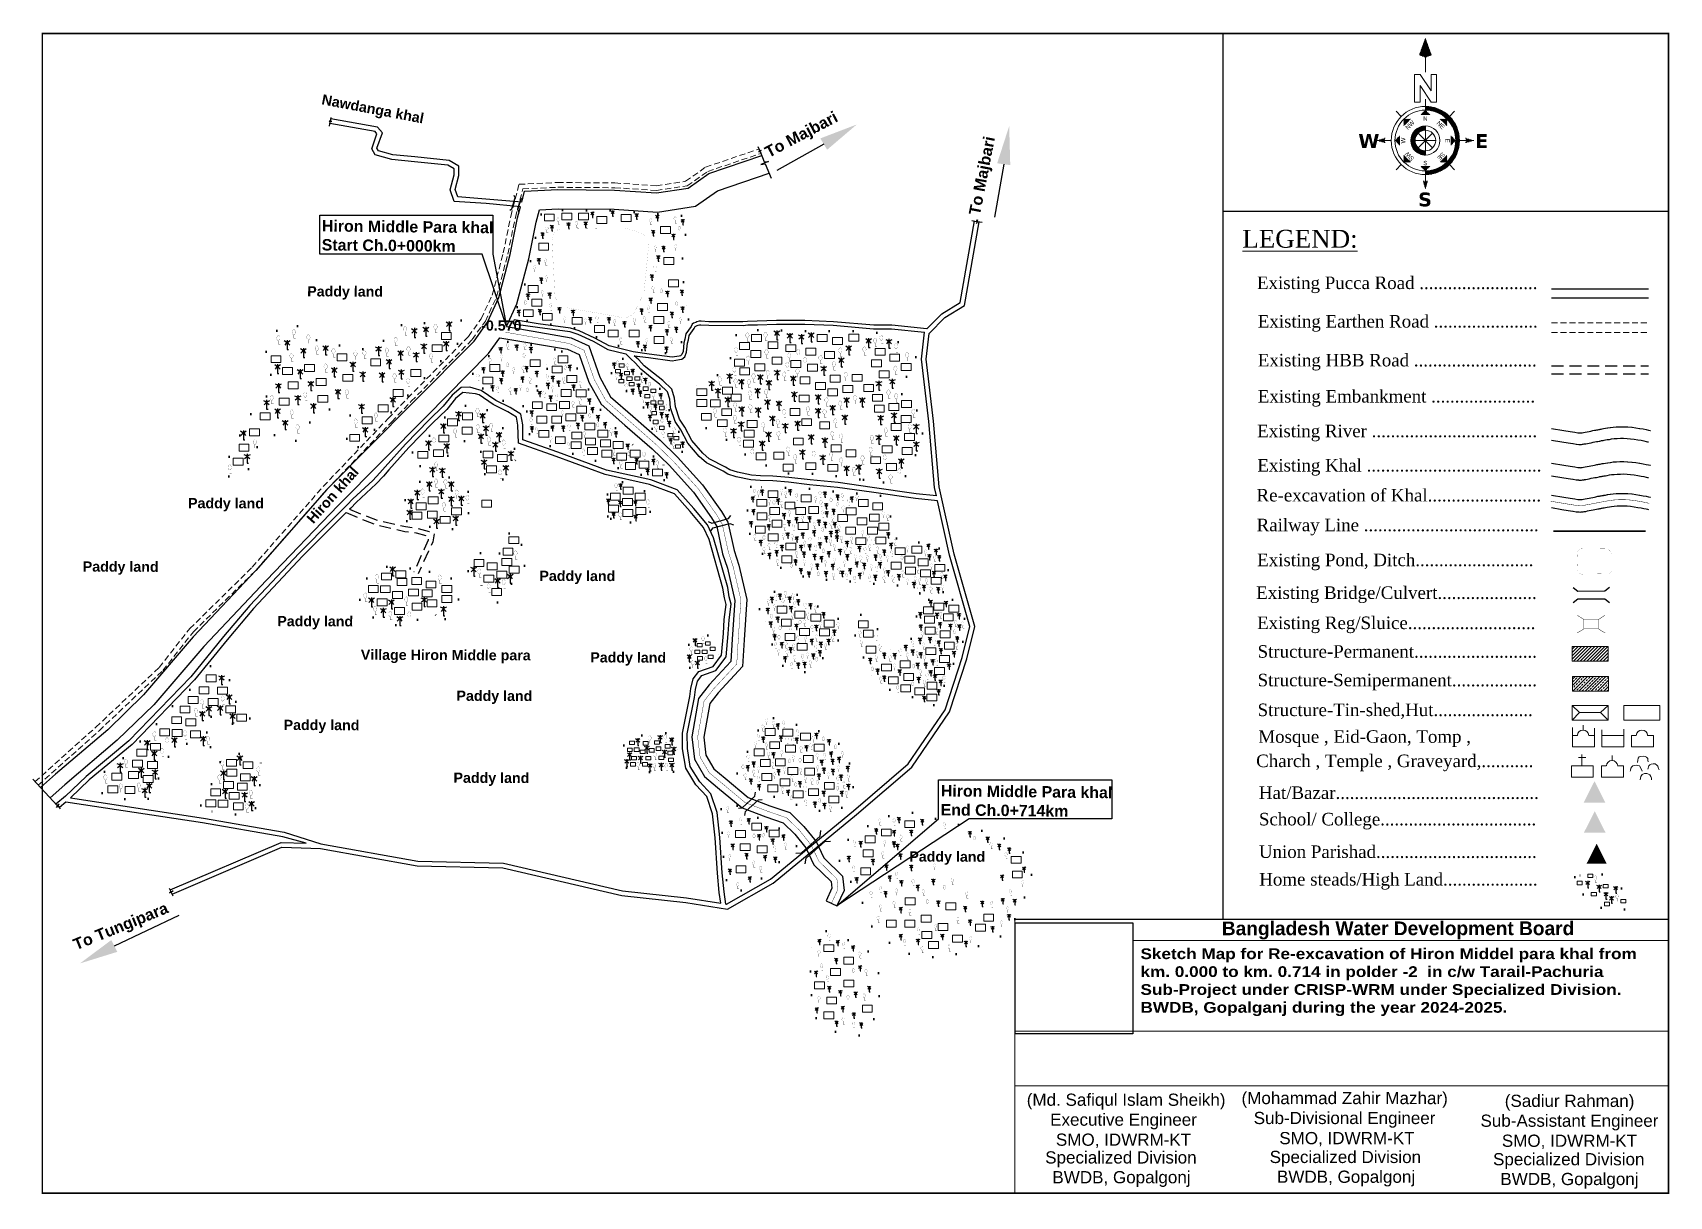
# Model space of a CAD drawing. Header units: millimetres. Extents: x 103 to 31322, y -126863 to -48.
# Drawn here: x 29949 to 31322, y -126863 to -125887 of the extents above; entities outside this region: 3.
import ezdxf
from ezdxf.enums import TextEntityAlignment as Align

# ---------------------------------------------------------------- set-up
doc = ezdxf.new("R2010")
doc.units = ezdxf.units.MM
doc.header["$MEASUREMENT"] = 0
for name, pattern in [('ACAD_ISO02W100', [15, 12, -3]), ('CENTERX2', [4, 2.5, -0.5, 0.5, -0.5]), ('DASHED', [0.75, 0.5, -0.25]), ('DASHED2', [0.375, 0.25, -0.125]), ('DOT2', [0.125, 0, -0.125]), ('HIDDENX2', [0.75, 0.5, -0.25]), ('PHANTOM2', [1.25, 0.625, -0.125, 0.125, -0.125, 0.125, -0.125])]:
    doc.linetypes.add(name, pattern=pattern)
for name, color, linetype, lineweight in [('Bazar', 97, 'Continuous', 15), ('Bridge or Culvert', 7, 'Continuous', 25), ('Church', 170, 'Continuous', 9), ('Earthan Road', 7, 'DASHED2', 9), ('Eid-Gah', 170, 'Continuous', 9), ('Existing Str', 7, 'PHANTOM2', 35), ('existing-profile', 5, 'ACAD_ISO02W100', 25), ('FRAM', 7, 'Continuous', 50), ('Graveyard', 40, 'Continuous', 9), ('HOUSE', 144, 'Continuous', 18), ('line', 10, 'Continuous', 9), ('Mosque', 170, 'Continuous', 9), ('OUTLINE', 7, 'Continuous', 15), ('p2', 32, 'Continuous', 15), ('PL', 7, 'Continuous', 15), ('Pond or Ditch', 7, 'Continuous', 9), ('PUCCA ROAD', 1, 'Continuous', 30), ('Rail Line', 14, 'TRACKS', 35), ('Temple', 170, 'Continuous', 9), ('Tomb', 170, 'Continuous', 9), ('Union', 7, 'Continuous', 15)]:
    doc.layers.add(name, color=color, linetype=linetype, lineweight=lineweight)
for name, color, linetype in [('boundary', 7, 'Continuous'), ('Earthen Emb', 42, 'Continuous'), ('Embankment', 6, 'DASHED'), ('HBB_BFS Road', 7, 'DASHED2'), ('Home Stead', 151, 'Continuous'), ('Khal', 4, 'Continuous'), ('RIVER', 150, 'Continuous'), ('TEXT', 5, 'Continuous'), ('Trees', 77, 'Continuous')]:
    doc.layers.add(name, color=color, linetype=linetype)
doc.styles.add('333', font='')
doc.styles.add('AR', font='arial.ttf', dxfattribs={"height": 450})
doc.styles.add('b', font='times.ttf')
doc.styles.add('LEG', font='romantic.ttf')
doc.styles.add('Romans', font='arial.ttf')
doc.styles.get("Standard").update_dxf_attribs({"font": 'arial.ttf'})
doc.styles.add('sum', font='arialbd.ttf')
doc.styles.get('333').set_extended_font_data('Arial Black')
doc.linetypes.add('TRACKS', pattern='A,0.15,[130,ltypeshp.shx,S=0.25,R=0,X=0,Y=0],0.15', length=0.3)
picture_1 = doc.add_image_def('image1.png', size_in_pixel=(204, 192))
pattern_1 = [(360, (26.19663, 31.512), (2e-14, 0.2822134), [])]
pattern_2 = [(360, (26.19663, 27.11894), (2e-14, 0.2822134), [])]
pattern_3 = [(180, (26.19663, 27.11894), (2e-14, 0.2822134), [])]
pattern_4 = [(45, (26.19663, 27.11894), (-0.199555, 0.199555), [])]
pattern_5 = [(90, (26.19663, 27.11894), (-0.2822134, 2e-14), [])]
pattern_6 = [(135, (26.19663, 27.11894), (-0.199555, -0.199555), [])]
pattern_7 = [(180, (26.19663, 27.11894), (-2e-14, -0.2822134), [])]
pattern_8 = [(225, (26.19663, 27.11894), (0.199555, -0.199555), [])]
pattern_9 = [(270, (26.19663, 27.11894), (0.2822134, -2e-14), [])]
pattern_10 = [(315, (26.19663, 27.11894), (0.199555, 0.199555), [])]

msp = doc.modelspace()

# ---------------------------------------------------------------- texts
at = {"layer": 'Embankment', "ltscale": 0.1, "char_height": 0.18, "attachment_point": 1}
for insert in [(103.2, -47.9), (103.2, -48.2), (103.4, -48.2)]:
    msp.add_mtext('\\A1;', dxfattribs=dict(at, insert=insert))
at = {"layer": 'FRAM', "linetype": 'Continuous', "lineweight": -3, "style": 'AR'}
for s, p in [('(Md. Safiqul Islam Sheikh)   ', (30872.5, -126787.6)), ('(Mohammad Zahir Mazhar)      ', (31061.9, -126786.2)), ('Executive Engineer     ', (30874.3, -126804.3)), ('Sub-Divisional Engineer       ', (31063.8, -126802.9)), ('SMO, IDWRM-KT     ', (30874.3, -126821.1)), ('SMO, IDWRM-KT      ', (31063.8, -126819.8)), ('Specialized Division     ', (30872.1, -126836)), ('Specialized Division     ', (31060.5, -126835.6)), ('BWDB, Gopalgonj     ', (30872.6, -126852.6)), ('BWDB, Gopalgonj     ', (31061.1, -126852.2))]:
    msp.add_text(s, height=10.232, dxfattribs=at).set_placement(p, align=Align.CENTER)
at = {"layer": 'FRAM', "linetype": 'Continuous', "style": 'AR'}
for s, p in [('(Sadiur Rahman)     ', (31248.7, -126788.5)), ('Sub-Assistant Engineer      ', (31250.6, -126805.2)), ('SMO, IDWRM-KT      ', (31250.6, -126822)), ('Specialized Division     ', (31248, -126837.5)), ('BWDB, Gopalgonj     ', (31248.6, -126854.1))]:
    msp.add_text(s, height=10.232, dxfattribs=at).set_placement(p, align=Align.CENTER)
at = {"layer": 'Khal', "lineweight": 25, "insert": (30878.6, -126655.5), "char_height": 9, "width": 439.215, "attachment_point": 1, "style": '333'}
msp.add_mtext('{\\C0;Sketch Map for Re-excavation of Hiron Middel para khal from km. 0.000 to km. 0.714 in polder -2  in c/w Tarail-Pachuria Sub-Project under CRISP-WRM under Specialized Division. BWDB, Gopalganj during the year 2024-2025.}', dxfattribs=at)
at = {"layer": 'OUTLINE', "style": 'LEG'}
msp.add_text('%%ULEGEND:', height=14.98, dxfattribs=at).set_placement((30964.1, -126067.6))
at = {"layer": 'OUTLINE', "ltscale": 0.1, "style": 'b'}
for s, p in [('Railway Line .....................................', (30976.1, -126305.5)), (' Existing Reg/Sluice...........................', (30972.5, -126387.6)), ('Structure-Permanent..........................', (30976.9, -126411.6)), ('Structure-Semipermanent..................', (30976.9, -126435.6)), ('Structure-Tin-shed,Hut.....................', (30976.9, -126460.6)), ('Mosque , Eid-Gaon, Tomp ,', (30977.5, -126483)), ('Charch , Temple , Graveyard,........... ', (30975.7, -126503.4)), ('Home steads/High Land....................', (30978.3, -126602.8))]:
    msp.add_text(s, height=10.508, dxfattribs=at).set_placement(p)
at = {"layer": 'OUTLINE', "ltscale": 0.1, "char_height": 10.508, "width": 490.286, "attachment_point": 1, "style": 'b'}
for s, insert in [('Existing Pucca Road .........................', (30976.4, -126091.8)), ('Existing Earthen Road ......................', (30977.1, -126124.1)), ('Existing HBB Road ..........................', (30977.1, -126156.7)), ('Existing Embankment ......................', (30977.1, -126187)), (' Existing River ...................................', (30972.6, -126216.1)), ('Existing Khal .....................................', (30976.7, -126244.9)), ('Re-excavation of Khal........................', (30976, -126270)), (' Existing Pond, Ditch.........................', (30972.6, -126324.3)), (' Existing Bridge/Culvert.....................', (30971.8, -126351.8)), ('Hat/Bazar...........................................', (30978, -126519.6)), ('School/ College.................................', (30978, -126541.8)), ('Union Parishad..................................', (30978, -126569.1))]:
    msp.add_mtext(s, dxfattribs=dict(at, insert=insert))
at = {"layer": 'TEXT', "color": 7, "style": 'sum'}
msp.add_text('Bangladesh Water Development Board', height=11.479, rotation=0.0165, dxfattribs=at).set_placement((31094.8, -126644.4), align=Align.CENTER)
at = {"layer": 'TEXT', "color": 7, "attachment_point": 1, "style": 'sum'}
for s, insert, char_height, width, rotation in [('Nawdanga khal', (30192.4, -125938.8), 8.543, 165.373, 349.2415), ('To Majbari', (30562.1, -125983.9), 9.56, 184.97, 27.9302), ('To Majbari', (30734.4, -126039), 9.56, 184.97, 78.9975), ('Hiron Middle Para khal\\PStart Ch.0+000km', (30191.6, -126044.4), 9.555, 184.97, 359.3803), ('Paddy land ', (30179.2, -126099.9), 8.543, 165.373, 359.7933), ('-0.570', (30325.2, -126128.6), 8.54, 165.373, 359.7933), ('Hiron khal', (30177.9, -126294.1), 8.54, 165.373, 48.3506), ('Paddy land ', (30079.2, -126277.6), 8.543, 165.373, 359.7933), ('Paddy land ', (29990.8, -126330.8), 8.543, 165.373, 359.7933), ('Paddy land ', (30374.1, -126338.6), 8.543, 165.373, 359.7933), ('Paddy land ', (30154.1, -126376.6), 8.543, 165.373, 359.7933), ('Village Hiron Middle para', (30224.2, -126404.8), 8.543, 165.373, 359.7933), ('Paddy land ', (30416.8, -126407), 8.543, 165.373, 359.7933), ('Paddy land ', (30304.5, -126439.2), 8.543, 165.373, 359.7933), ('Paddy land ', (30159.4, -126463.7), 8.543, 165.373, 359.7933), ('Paddy land ', (30302, -126508), 8.543, 165.373, 359.7933), ('Hiron Middle Para khal\\PEnd Ch.0+714km', (30711.1, -126518.4), 9.555, 184.97, 359.3803), ('Paddy land ', (30684.6, -126574.1), 8.543, 165.373, 359.7933), ('To Tungipara', (29981.6, -126648.3), 9.555, 184.97, 22.1514)]:
    msp.add_mtext(s, dxfattribs=dict(at, insert=insert, char_height=char_height, width=width, rotation=rotation))

# ---------------------------------------------------------------- blocks, each defined once
blk = doc.blocks.new('A$C7FEE66E4')
at = {"layer": 'Trees', "linetype": 'Continuous', "const_width": 0.000142}
blk.add_lwpolyline([(0, 0, 0.606435), (0, 0.0049, 0.606435)], format="xyb", close=True, dxfattribs=at)
at = {"layer": 'Trees', "linetype": 'Continuous', "const_width": 0.000252}
for points in [[(0, 0), (0, -0.0029)], [(0, -0.0029), (0.0017, -0.0029)]]:
    blk.add_lwpolyline(points, dxfattribs=at)
blk = doc.blocks.new('A$C01DB3217')
at = {"layer": 'Trees', "color": 1, "lineweight": 30}
blk.add_lwpolyline([(0, 0.0028), (0, -0.0071), (0.0015, -0.0071)], dxfattribs=at)
for centre, start, end in [((-0.012, -0.0154), 41.2491, 62.6782), ((0.012, -0.0154), 117.3218, 138.7509)]:
    blk.add_arc(centre, 0.0195, start, end, dxfattribs=at)
blk = doc.blocks.new('A$C3B865840')
at = {"layer": 'Bridge or Culvert', "color": 7, "linetype": 'Continuous', "lineweight": 30}
for points in [[(0, 43.6), (13.8, 33.1), (91.3, 33.3), (105, 44.2)], [(0.2, 0), (13.9, 10.6), (91.4, 10.9), (105.2, 0.2)]]:
    blk.add_lwpolyline(points, dxfattribs=at)
blk = doc.blocks.new('A$C5FE22593')
h = blk.add_hatch()
h.set_pattern_fill('_USER', color=11, scale=0.282213, style=0, pattern_type=0)
h.set_pattern_definition(pattern_1)
h.paths.add_polyline_path([(26.2, 66.79), (23.84, 60.2), (26.2, 59.26), (28.55, 60.2)])
h = blk.add_hatch()
h.set_pattern_fill('_USER', color=11, scale=0.282213, style=0, pattern_type=0)
h.set_pattern_definition(pattern_1)
h.paths.add_polyline_path([(26.2, 66.79), (23.84, 60.2), (26.2, 59.26), (28.55, 60.2)])
h = blk.add_hatch()
h.set_pattern_fill('_USER', color=11, scale=0.282213, style=0, pattern_type=0)
h.set_pattern_definition(pattern_1)
h.paths.add_polyline_path([(26.2, 66.79), (23.84, 60.2), (26.2, 59.26), (28.55, 60.2)])
h = blk.add_hatch()
h.set_pattern_fill('_USER', color=11, scale=0.282213, style=0, pattern_type=0)
h.set_pattern_definition(pattern_1)
h.paths.add_polyline_path([(26.2, 66.79), (23.84, 60.2), (26.2, 59.26), (28.55, 60.2)])
h = blk.add_hatch(color=11)
h.paths.add_polyline_path([(26.2, 15.36), (26.2, 13.92, 1), (26.2, 40.32), (26.2, 38.88, -1)])
h.paths.add_polyline_path([(26.2, 31.11), (26.2, 32.76, 1), (26.2, 21.47), (26.2, 23.13, -1)])
h = blk.add_hatch(color=11)
h.paths.add_polyline_path([(26.2, 15.36), (26.2, 13.92, 1), (26.2, 40.32), (26.2, 38.88, -1)])
h.paths.add_polyline_path([(26.2, 31.11), (26.2, 32.76, 1), (26.2, 21.47), (26.2, 23.13, -1)])
h = blk.add_hatch(color=11)
h.paths.add_polyline_path([(26.2, 15.36), (26.2, 13.92, 1), (26.2, 40.32), (26.2, 38.88, -1)])
h.paths.add_polyline_path([(26.2, 31.11), (26.2, 32.76, 1), (26.2, 21.47), (26.2, 23.13, -1)])
h = blk.add_hatch(color=11)
h.paths.add_polyline_path([(26.2, 15.36), (26.2, 13.92, 1), (26.2, 40.32), (26.2, 38.88, -1)])
h.paths.add_polyline_path([(26.2, 31.11), (26.2, 32.76, 1), (26.2, 21.47), (26.2, 23.13, -1)])
h = blk.add_hatch()
h.set_pattern_fill('_USER', color=11, scale=0.282213, angle=90, style=0, pattern_type=0)
h.set_pattern_definition(pattern_5)
h.paths.add_polyline_path([(28.08, 37), (26.2, 38.88), (24.32, 37)])
h = blk.add_hatch()
h.set_pattern_fill('_USER', color=11, scale=0.282213, angle=90, style=0, pattern_type=0)
h.set_pattern_definition(pattern_5)
h.paths.add_polyline_path([(28.08, 37), (26.2, 38.88), (24.32, 37)])
h = blk.add_hatch()
h.set_pattern_fill('_USER', color=11, scale=0.282213, angle=90, style=0, pattern_type=0)
h.set_pattern_definition(pattern_5)
h.paths.add_polyline_path([(28.08, 37), (26.2, 38.88), (24.32, 37)])
h = blk.add_hatch()
h.set_pattern_fill('_USER', color=11, scale=0.282213, angle=90, style=0, pattern_type=0)
h.set_pattern_definition(pattern_5)
h.paths.add_polyline_path([(28.08, 37), (26.2, 38.88), (24.32, 37)])
h = blk.add_hatch()
h.set_pattern_fill('_USER', color=11, scale=0.282213, style=0, pattern_type=0)
h.set_pattern_definition(pattern_2)
h.paths.add_polyline_path([(39.4, 27.12, 0.414214), (26.2, 40.32), (26.2, 38.88, -0.414214), (37.96, 27.12, -0.414214), (26.2, 15.36), (26.2, 13.92, 0.414214)])
h = blk.add_hatch()
h.set_pattern_fill('_USER', color=11, scale=0.282213, style=0, pattern_type=0)
h.set_pattern_definition(pattern_2)
h.paths.add_polyline_path([(39.4, 27.12, 0.414214), (26.2, 40.32), (26.2, 38.88, -0.414214), (37.96, 27.12, -0.414214), (26.2, 15.36), (26.2, 13.92, 0.414214)])
h = blk.add_hatch()
h.set_pattern_fill('_USER', color=11, scale=0.282213, style=0, pattern_type=0)
h.set_pattern_definition(pattern_2)
h.paths.add_polyline_path([(39.4, 27.12, 0.414214), (26.2, 40.32), (26.2, 38.88, -0.414214), (37.96, 27.12, -0.414214), (26.2, 15.36), (26.2, 13.92, 0.414214)])
h = blk.add_hatch()
h.set_pattern_fill('_USER', color=11, scale=0.282213, style=0, pattern_type=0)
h.set_pattern_definition(pattern_2)
h.paths.add_polyline_path([(39.4, 27.12, 0.414214), (26.2, 40.32), (26.2, 38.88, -0.414214), (37.96, 27.12, -0.414214), (26.2, 15.36), (26.2, 13.92, 0.414214)])
h = blk.add_hatch()
h.set_pattern_fill('_USER', color=11, scale=0.282213, angle=135, style=0, pattern_type=0)
h.set_pattern_definition(pattern_6)
h.paths.add_polyline_path([(20.54, 35.43), (17.88, 35.43), (17.88, 32.77)])
h = blk.add_hatch()
h.set_pattern_fill('_USER', color=11, scale=0.282213, angle=135, style=0, pattern_type=0)
h.set_pattern_definition(pattern_6)
h.paths.add_polyline_path([(20.54, 35.43), (17.88, 35.43), (17.88, 32.77)])
h = blk.add_hatch()
h.set_pattern_fill('_USER', color=11, scale=0.282213, angle=135, style=0, pattern_type=0)
h.set_pattern_definition(pattern_6)
h.paths.add_polyline_path([(20.54, 35.43), (17.88, 35.43), (17.88, 32.77)])
h = blk.add_hatch()
h.set_pattern_fill('_USER', color=11, scale=0.282213, angle=135, style=0, pattern_type=0)
h.set_pattern_definition(pattern_6)
h.paths.add_polyline_path([(20.54, 35.43), (17.88, 35.43), (17.88, 32.77)])
h = blk.add_hatch()
h.set_pattern_fill('_USER', color=11, scale=0.282213, style=0, pattern_type=0)
h.set_pattern_definition(pattern_2)
h.paths.add_polyline_path([(26.2, 31.11), (26.2, 32.76, 0.414214), (20.55, 27.12, 0.414214), (26.2, 21.47), (26.2, 23.13, -0.414214), (22.21, 27.12, -0.414214)])
h = blk.add_hatch()
h.set_pattern_fill('_USER', color=11, scale=0.282213, style=0, pattern_type=0)
h.set_pattern_definition(pattern_2)
h.paths.add_polyline_path([(26.2, 31.11), (26.2, 32.76, 0.414214), (20.55, 27.12, 0.414214), (26.2, 21.47), (26.2, 23.13, -0.414214), (22.21, 27.12, -0.414214)])
h = blk.add_hatch()
h.set_pattern_fill('_USER', color=11, scale=0.282213, style=0, pattern_type=0)
h.set_pattern_definition(pattern_2)
h.paths.add_polyline_path([(26.2, 31.11), (26.2, 32.76, 0.414214), (20.55, 27.12, 0.414214), (26.2, 21.47), (26.2, 23.13, -0.414214), (22.21, 27.12, -0.414214)])
h = blk.add_hatch()
h.set_pattern_fill('_USER', color=11, scale=0.282213, style=0, pattern_type=0)
h.set_pattern_definition(pattern_2)
h.paths.add_polyline_path([(26.2, 31.11), (26.2, 32.76, 0.414214), (20.55, 27.12, 0.414214), (26.2, 21.47), (26.2, 23.13, -0.414214), (22.21, 27.12, -0.414214)])
h = blk.add_hatch()
h.set_pattern_fill('_USER', color=11, scale=0.282213, angle=45, style=0, pattern_type=0)
h.set_pattern_definition(pattern_4)
h.paths.add_polyline_path([(34.51, 32.77), (34.51, 35.43), (31.85, 35.43)])
h = blk.add_hatch()
h.set_pattern_fill('_USER', color=11, scale=0.282213, angle=45, style=0, pattern_type=0)
h.set_pattern_definition(pattern_4)
h.paths.add_polyline_path([(34.51, 32.77), (34.51, 35.43), (31.85, 35.43)])
h = blk.add_hatch()
h.set_pattern_fill('_USER', color=11, scale=0.282213, angle=45, style=0, pattern_type=0)
h.set_pattern_definition(pattern_4)
h.paths.add_polyline_path([(34.51, 32.77), (34.51, 35.43), (31.85, 35.43)])
h = blk.add_hatch()
h.set_pattern_fill('_USER', color=11, scale=0.282213, angle=45, style=0, pattern_type=0)
h.set_pattern_definition(pattern_4)
h.paths.add_polyline_path([(34.51, 32.77), (34.51, 35.43), (31.85, 35.43)])
h = blk.add_hatch()
h.set_pattern_fill('_USER', color=11, scale=0.282213, style=0, pattern_type=0)
h.set_pattern_definition(pattern_3)
h.paths.add_polyline_path([(10.67, 26.18), (10.2, 27.12), (10.67, 28.06), (7.38, 27.12)])
h = blk.add_hatch()
h.set_pattern_fill('_USER', color=11, scale=0.282213, style=0, pattern_type=0)
h.set_pattern_definition(pattern_3)
h.paths.add_polyline_path([(10.67, 26.18), (10.2, 27.12), (10.67, 28.06), (7.38, 27.12)])
h = blk.add_hatch()
h.set_pattern_fill('_USER', color=11, scale=0.282213, style=0, pattern_type=0)
h.set_pattern_definition(pattern_3)
h.paths.add_polyline_path([(10.67, 26.18), (10.2, 27.12), (10.67, 28.06), (7.38, 27.12)])
h = blk.add_hatch()
h.set_pattern_fill('_USER', color=11, scale=0.282213, style=0, pattern_type=0)
h.set_pattern_definition(pattern_3)
h.paths.add_polyline_path([(10.67, 26.18), (10.2, 27.12), (10.67, 28.06), (7.38, 27.12)])
h = blk.add_hatch()
h.set_pattern_fill('_USER', color=11, scale=0.282213, angle=180, style=0, pattern_type=0)
h.set_pattern_definition(pattern_7)
h.paths.add_polyline_path([(16.32, 29), (14.44, 27.12), (16.32, 25.24)])
h = blk.add_hatch()
h.set_pattern_fill('_USER', color=11, scale=0.282213, angle=180, style=0, pattern_type=0)
h.set_pattern_definition(pattern_7)
h.paths.add_polyline_path([(16.32, 29), (14.44, 27.12), (16.32, 25.24)])
h = blk.add_hatch()
h.set_pattern_fill('_USER', color=11, scale=0.282213, angle=180, style=0, pattern_type=0)
h.set_pattern_definition(pattern_7)
h.paths.add_polyline_path([(16.32, 29), (14.44, 27.12), (16.32, 25.24)])
h = blk.add_hatch()
h.set_pattern_fill('_USER', color=11, scale=0.282213, angle=180, style=0, pattern_type=0)
h.set_pattern_definition(pattern_7)
h.paths.add_polyline_path([(16.32, 29), (14.44, 27.12), (16.32, 25.24)])
h = blk.add_hatch()
h.set_pattern_fill('_USER', color=11, scale=0.282213, style=0, pattern_type=0)
h.set_pattern_definition(pattern_2)
h.paths.add_polyline_path([(36.07, 29), (36.07, 25.24), (37.96, 27.12)])
h = blk.add_hatch()
h.set_pattern_fill('_USER', color=11, scale=0.282213, style=0, pattern_type=0)
h.set_pattern_definition(pattern_2)
h.paths.add_polyline_path([(36.07, 29), (36.07, 25.24), (37.96, 27.12)])
h = blk.add_hatch()
h.set_pattern_fill('_USER', color=11, scale=0.282213, style=0, pattern_type=0)
h.set_pattern_definition(pattern_2)
h.paths.add_polyline_path([(36.07, 29), (36.07, 25.24), (37.96, 27.12)])
h = blk.add_hatch()
h.set_pattern_fill('_USER', color=11, scale=0.282213, style=0, pattern_type=0)
h.set_pattern_definition(pattern_2)
h.paths.add_polyline_path([(36.07, 29), (36.07, 25.24), (37.96, 27.12)])
h = blk.add_hatch()
h.set_pattern_fill('_USER', color=11, scale=0.282213, style=0, pattern_type=0)
h.set_pattern_definition(pattern_2)
h.paths.add_polyline_path([(45.01, 27.12), (41.72, 28.06), (42.19, 27.12), (41.72, 26.18)])
h = blk.add_hatch()
h.set_pattern_fill('_USER', color=11, scale=0.282213, style=0, pattern_type=0)
h.set_pattern_definition(pattern_2)
h.paths.add_polyline_path([(45.01, 27.12), (41.72, 28.06), (42.19, 27.12), (41.72, 26.18)])
h = blk.add_hatch()
h.set_pattern_fill('_USER', color=11, scale=0.282213, style=0, pattern_type=0)
h.set_pattern_definition(pattern_2)
h.paths.add_polyline_path([(45.01, 27.12), (41.72, 28.06), (42.19, 27.12), (41.72, 26.18)])
h = blk.add_hatch()
h.set_pattern_fill('_USER', color=11, scale=0.282213, style=0, pattern_type=0)
h.set_pattern_definition(pattern_2)
h.paths.add_polyline_path([(45.01, 27.12), (41.72, 28.06), (42.19, 27.12), (41.72, 26.18)])
h = blk.add_hatch()
h.set_pattern_fill('_USER', color=11, scale=0.282213, angle=-135, style=0, pattern_type=0)
h.set_pattern_definition(pattern_8)
h.paths.add_polyline_path([(17.88, 21.46), (17.88, 18.8), (20.54, 18.8)])
h = blk.add_hatch()
h.set_pattern_fill('_USER', color=11, scale=0.282213, angle=-135, style=0, pattern_type=0)
h.set_pattern_definition(pattern_8)
h.paths.add_polyline_path([(17.88, 21.46), (17.88, 18.8), (20.54, 18.8)])
h = blk.add_hatch()
h.set_pattern_fill('_USER', color=11, scale=0.282213, angle=-135, style=0, pattern_type=0)
h.set_pattern_definition(pattern_8)
h.paths.add_polyline_path([(17.88, 21.46), (17.88, 18.8), (20.54, 18.8)])
h = blk.add_hatch()
h.set_pattern_fill('_USER', color=11, scale=0.282213, angle=-135, style=0, pattern_type=0)
h.set_pattern_definition(pattern_8)
h.paths.add_polyline_path([(17.88, 21.46), (17.88, 18.8), (20.54, 18.8)])
h = blk.add_hatch()
h.set_pattern_fill('_USER', color=11, scale=0.282213, angle=-45, style=0, pattern_type=0)
h.set_pattern_definition(pattern_10)
h.paths.add_polyline_path([(31.85, 18.8), (34.51, 18.8), (34.51, 21.46)])
h = blk.add_hatch()
h.set_pattern_fill('_USER', color=11, scale=0.282213, angle=-45, style=0, pattern_type=0)
h.set_pattern_definition(pattern_10)
h.paths.add_polyline_path([(31.85, 18.8), (34.51, 18.8), (34.51, 21.46)])
h = blk.add_hatch()
h.set_pattern_fill('_USER', color=11, scale=0.282213, angle=-45, style=0, pattern_type=0)
h.set_pattern_definition(pattern_10)
h.paths.add_polyline_path([(31.85, 18.8), (34.51, 18.8), (34.51, 21.46)])
h = blk.add_hatch()
h.set_pattern_fill('_USER', color=11, scale=0.282213, angle=-45, style=0, pattern_type=0)
h.set_pattern_definition(pattern_10)
h.paths.add_polyline_path([(31.85, 18.8), (34.51, 18.8), (34.51, 21.46)])
h = blk.add_hatch()
h.set_pattern_fill('_USER', color=11, scale=0.282213, angle=-90, style=0, pattern_type=0)
h.set_pattern_definition(pattern_9)
h.paths.add_polyline_path([(24.32, 17.24), (26.2, 15.36), (28.08, 17.24)])
h = blk.add_hatch()
h.set_pattern_fill('_USER', color=11, scale=0.282213, angle=-90, style=0, pattern_type=0)
h.set_pattern_definition(pattern_9)
h.paths.add_polyline_path([(24.32, 17.24), (26.2, 15.36), (28.08, 17.24)])
h = blk.add_hatch()
h.set_pattern_fill('_USER', color=11, scale=0.282213, angle=-90, style=0, pattern_type=0)
h.set_pattern_definition(pattern_9)
h.paths.add_polyline_path([(24.32, 17.24), (26.2, 15.36), (28.08, 17.24)])
h = blk.add_hatch()
h.set_pattern_fill('_USER', color=11, scale=0.282213, angle=-90, style=0, pattern_type=0)
h.set_pattern_definition(pattern_9)
h.paths.add_polyline_path([(24.32, 17.24), (26.2, 15.36), (28.08, 17.24)])
h = blk.add_hatch()
h.set_pattern_fill('_USER', color=11, scale=0.282213, style=0, pattern_type=0)
h.set_pattern_definition(pattern_2)
h.paths.add_polyline_path([(27.14, 11.6), (26.2, 11.13), (25.26, 11.6), (26.2, 8.3)])
h = blk.add_hatch()
h.set_pattern_fill('_USER', color=11, scale=0.282213, style=0, pattern_type=0)
h.set_pattern_definition(pattern_2)
h.paths.add_polyline_path([(27.14, 11.6), (26.2, 11.13), (25.26, 11.6), (26.2, 8.3)])
h = blk.add_hatch()
h.set_pattern_fill('_USER', color=11, scale=0.282213, style=0, pattern_type=0)
h.set_pattern_definition(pattern_2)
h.paths.add_polyline_path([(27.14, 11.6), (26.2, 11.13), (25.26, 11.6), (26.2, 8.3)])
h = blk.add_hatch()
h.set_pattern_fill('_USER', color=11, scale=0.282213, style=0, pattern_type=0)
h.set_pattern_definition(pattern_2)
h.paths.add_polyline_path([(27.14, 11.6), (26.2, 11.13), (25.26, 11.6), (26.2, 8.3)])
at = {"color": 11}
for p, q in [((26.2, 53.5), (26.2, 59.26)), ((26.2, 53.5), (26.2, 59.26)), ((26.2, 53.5), (26.2, 59.26)), ((26.2, 53.5), (26.2, 59.26)), ((16.86, 36.46), (14.89, 38.43)), ((16.86, 36.46), (14.89, 38.43)), ((16.86, 36.46), (14.89, 38.43)), ((16.86, 36.46), (14.89, 38.43)), ((26.2, 40.32), (26.2, 43.11)), ((26.2, 40.32), (26.2, 43.11)), ((26.2, 40.32), (26.2, 43.11)), ((26.2, 40.32), (26.2, 43.11)), ((26.2, 40.32), (26.2, 38.88)), ((26.2, 40.32), (26.2, 38.88)), ((26.2, 40.32), (26.2, 38.88)), ((26.2, 40.32), (26.2, 38.88)), ((35.53, 36.46), (37.5, 38.43)), ((35.53, 36.46), (37.5, 38.43)), ((35.53, 36.46), (37.5, 38.43)), ((35.53, 36.46), (37.5, 38.43)), ((26.2, 31.11), (26.2, 32.76)), ((26.2, 31.11), (26.2, 32.76)), ((26.2, 31.11), (26.2, 32.76)), ((26.2, 31.11), (26.2, 32.76)), ((12.99, 27.12), (10.2, 27.12)), ((12.99, 27.12), (10.2, 27.12)), ((12.99, 27.12), (10.2, 27.12)), ((12.99, 27.12), (10.2, 27.12)), ((22.21, 27.12), (30.19, 27.12)), ((30.19, 27.12), (22.21, 27.12)), ((22.21, 27.12), (30.19, 27.12)), ((30.19, 27.12), (22.21, 27.12)), ((22.21, 27.12), (30.19, 27.12)), ((30.19, 27.12), (22.21, 27.12)), ((22.21, 27.12), (30.19, 27.12)), ((30.19, 27.12), (22.21, 27.12)), ((23.37, 24.3), (29.02, 29.94)), ((29.02, 24.3), (23.37, 29.94)), ((29.02, 29.94), (23.37, 24.3)), ((23.37, 29.94), (29.02, 24.3)), ((23.37, 24.3), (29.02, 29.94)), ((29.02, 24.3), (23.37, 29.94)), ((29.02, 29.94), (23.37, 24.3)), ((23.37, 29.94), (29.02, 24.3)), ((23.37, 24.3), (29.02, 29.94)), ((29.02, 24.3), (23.37, 29.94)), ((29.02, 29.94), (23.37, 24.3)), ((23.37, 29.94), (29.02, 24.3)), ((23.37, 24.3), (29.02, 29.94)), ((29.02, 24.3), (23.37, 29.94)), ((29.02, 29.94), (23.37, 24.3)), ((23.37, 29.94), (29.02, 24.3)), ((26.2, 23.13), (26.2, 31.11)), ((26.2, 31.11), (26.2, 23.13)), ((26.2, 23.13), (26.2, 31.11)), ((26.2, 31.11), (26.2, 23.13)), ((26.2, 23.13), (26.2, 31.11)), ((26.2, 31.11), (26.2, 23.13)), ((26.2, 23.13), (26.2, 31.11)), ((26.2, 31.11), (26.2, 23.13)), ((39.4, 27.12), (42.19, 27.12)), ((39.4, 27.12), (42.19, 27.12)), ((39.4, 27.12), (42.19, 27.12)), ((39.4, 27.12), (42.19, 27.12)), ((26.2, 23.13), (26.2, 21.47)), ((26.2, 23.13), (26.2, 21.47)), ((26.2, 23.13), (26.2, 21.47)), ((26.2, 23.13), (26.2, 21.47)), ((16.86, 17.78), (14.89, 15.81)), ((16.86, 17.78), (14.89, 15.81)), ((16.86, 17.78), (14.89, 15.81)), ((16.86, 17.78), (14.89, 15.81)), ((26.2, 13.92), (26.2, 15.36)), ((26.2, 13.92), (26.2, 15.36)), ((26.2, 13.92), (26.2, 15.36)), ((26.2, 13.92), (26.2, 15.36)), ((26.2, 13.92), (26.2, 11.13)), ((26.2, 13.92), (26.2, 11.13)), ((26.2, 13.92), (26.2, 11.13)), ((26.2, 13.92), (26.2, 11.13)), ((35.53, 17.78), (37.5, 15.81)), ((35.53, 17.78), (37.5, 15.81)), ((35.53, 17.78), (37.5, 15.81)), ((35.53, 17.78), (37.5, 15.81))]:
    blk.add_line(p, q, dxfattribs=at)
at = {"color": 1}
for p, q in [((22.03, 52.68), (24.16, 52.68)), ((22.03, 42.01), (22.03, 52.68)), ((22.03, 52.68), (24.16, 52.68)), ((22.03, 42.01), (22.03, 52.68)), ((22.03, 52.68), (24.16, 52.68)), ((22.03, 42.01), (22.03, 52.68)), ((22.03, 52.68), (24.16, 52.68)), ((22.03, 42.01), (22.03, 52.68)), ((24.16, 52.68), (28.43, 46.28)), ((24.16, 52.68), (28.43, 46.28)), ((24.16, 52.68), (28.43, 46.28)), ((24.16, 52.68), (28.43, 46.28)), ((28.43, 52.68), (30.56, 52.68)), ((28.43, 46.28), (28.43, 52.68)), ((28.43, 52.68), (30.56, 52.68)), ((28.43, 46.28), (28.43, 52.68)), ((28.43, 52.68), (30.56, 52.68)), ((28.43, 46.28), (28.43, 52.68)), ((28.43, 52.68), (30.56, 52.68)), ((28.43, 46.28), (28.43, 52.68)), ((30.56, 52.68), (30.56, 42.01)), ((30.56, 52.68), (30.56, 42.01)), ((30.56, 52.68), (30.56, 42.01)), ((30.56, 52.68), (30.56, 42.01)), ((24.16, 48.41), (24.16, 42.01)), ((28.43, 42.01), (24.16, 48.41)), ((24.16, 48.41), (24.16, 42.01)), ((28.43, 42.01), (24.16, 48.41)), ((24.16, 48.41), (24.16, 42.01)), ((28.43, 42.01), (24.16, 48.41)), ((24.16, 48.41), (24.16, 42.01)), ((28.43, 42.01), (24.16, 48.41)), ((24.16, 42.01), (22.03, 42.01)), ((24.16, 42.01), (22.03, 42.01)), ((24.16, 42.01), (22.03, 42.01)), ((24.16, 42.01), (22.03, 42.01)), ((30.56, 42.01), (28.43, 42.01)), ((30.56, 42.01), (28.43, 42.01)), ((30.56, 42.01), (28.43, 42.01)), ((30.56, 42.01), (28.43, 42.01))]:
    blk.add_line(p, q, dxfattribs=at)
at = {"color": 11}
for radius in [13.2, 13.2, 13.2, 13.2, 11.76, 11.76, 11.76, 11.76, 5.64, 5.64, 5.64, 5.64, 3.99, 3.99, 3.99, 3.99]:
    blk.add_circle((26.2, 27.12), radius, dxfattribs=at)
for points in [[(26.2, 66.79), (23.84, 60.2), (26.2, 59.26)], [(26.2, 66.79), (23.84, 60.2), (26.2, 59.26)], [(26.2, 66.79), (23.84, 60.2), (26.2, 59.26)], [(26.2, 66.79), (23.84, 60.2), (26.2, 59.26)], [(26.2, 59.26), (28.55, 60.2), (26.2, 66.79)], [(26.2, 59.26), (28.55, 60.2), (26.2, 66.79)], [(26.2, 59.26), (28.55, 60.2), (26.2, 66.79)], [(26.2, 59.26), (28.55, 60.2), (26.2, 66.79)], [(26.2, 38.88), (28.08, 37), (24.32, 37)], [(26.2, 38.88), (28.08, 37), (24.32, 37)], [(26.2, 38.88), (28.08, 37), (24.32, 37)], [(26.2, 38.88), (28.08, 37), (24.32, 37)], [(17.88, 35.43), (20.54, 35.43), (17.88, 32.77)], [(17.88, 35.43), (20.54, 35.43), (17.88, 32.77)], [(17.88, 35.43), (20.54, 35.43), (17.88, 32.77)], [(17.88, 35.43), (20.54, 35.43), (17.88, 32.77)], [(34.51, 35.43), (34.51, 32.77), (31.85, 35.43)], [(34.51, 35.43), (34.51, 32.77), (31.85, 35.43)], [(34.51, 35.43), (34.51, 32.77), (31.85, 35.43)], [(34.51, 35.43), (34.51, 32.77), (31.85, 35.43)], [(7.38, 27.12), (10.67, 28.06), (10.2, 27.12)], [(7.38, 27.12), (10.67, 28.06), (10.2, 27.12)], [(7.38, 27.12), (10.67, 28.06), (10.2, 27.12)], [(7.38, 27.12), (10.67, 28.06), (10.2, 27.12)], [(10.67, 26.18), (10.2, 27.12), (7.38, 27.12)], [(10.67, 26.18), (10.2, 27.12), (7.38, 27.12)], [(10.67, 26.18), (10.2, 27.12), (7.38, 27.12)], [(10.67, 26.18), (10.2, 27.12), (7.38, 27.12)], [(14.44, 27.12), (16.32, 29), (16.32, 25.24)], [(14.44, 27.12), (16.32, 29), (16.32, 25.24)], [(14.44, 27.12), (16.32, 29), (16.32, 25.24)], [(14.44, 27.12), (16.32, 29), (16.32, 25.24)], [(37.96, 27.12), (36.07, 25.24), (36.07, 29)], [(37.96, 27.12), (36.07, 25.24), (36.07, 29)], [(37.96, 27.12), (36.07, 25.24), (36.07, 29)], [(37.96, 27.12), (36.07, 25.24), (36.07, 29)], [(41.72, 28.06), (42.19, 27.12), (45.01, 27.12)], [(41.72, 28.06), (42.19, 27.12), (45.01, 27.12)], [(41.72, 28.06), (42.19, 27.12), (45.01, 27.12)], [(41.72, 28.06), (42.19, 27.12), (45.01, 27.12)], [(45.01, 27.12), (41.72, 26.18), (42.19, 27.12)], [(45.01, 27.12), (41.72, 26.18), (42.19, 27.12)], [(45.01, 27.12), (41.72, 26.18), (42.19, 27.12)], [(45.01, 27.12), (41.72, 26.18), (42.19, 27.12)], [(17.88, 18.8), (17.88, 21.46), (20.54, 18.8)], [(17.88, 18.8), (17.88, 21.46), (20.54, 18.8)], [(17.88, 18.8), (17.88, 21.46), (20.54, 18.8)], [(17.88, 18.8), (17.88, 21.46), (20.54, 18.8)], [(34.51, 18.8), (31.85, 18.8), (34.51, 21.46)], [(34.51, 18.8), (31.85, 18.8), (34.51, 21.46)], [(34.51, 18.8), (31.85, 18.8), (34.51, 21.46)], [(34.51, 18.8), (31.85, 18.8), (34.51, 21.46)], [(26.2, 15.36), (24.32, 17.24), (28.08, 17.24)], [(26.2, 15.36), (24.32, 17.24), (28.08, 17.24)], [(26.2, 15.36), (24.32, 17.24), (28.08, 17.24)], [(26.2, 15.36), (24.32, 17.24), (28.08, 17.24)], [(26.2, 8.3), (25.26, 11.6), (26.2, 11.13)], [(26.2, 8.3), (25.26, 11.6), (26.2, 11.13)], [(26.2, 8.3), (25.26, 11.6), (26.2, 11.13)], [(26.2, 8.3), (25.26, 11.6), (26.2, 11.13)], [(27.14, 11.6), (26.2, 11.13), (26.2, 8.3)], [(27.14, 11.6), (26.2, 11.13), (26.2, 8.3)], [(27.14, 11.6), (26.2, 11.13), (26.2, 8.3)], [(27.14, 11.6), (26.2, 11.13), (26.2, 8.3)]]:
    blk.add_solid(points, dxfattribs=at)
at = {"color": 11, "style": 'Romans'}
for s, height, rotation, p in [('NW', 1.693, 45, (20.81, 32.51)), ('NW', 1.693, 45, (20.81, 32.51)), ('NW', 1.693, 45, (20.81, 32.51)), ('NW', 1.693, 45, (20.81, 32.51)), ('NE', 1.693, 315, (31.57, 32.5)), ('NE', 1.693, 315, (31.57, 32.5)), ('NE', 1.693, 315, (31.57, 32.5)), ('NE', 1.693, 315, (31.57, 32.5)), ('W', 1.69, 90, (18.48, 27.11)), ('W', 1.69, 90, (18.48, 27.11)), ('W', 1.69, 90, (18.48, 27.11)), ('W', 1.69, 90, (18.48, 27.11)), ('E', 1.69, 270, (33.89, 27.05)), ('E', 1.69, 270, (33.89, 27.05)), ('E', 1.69, 270, (33.89, 27.05)), ('E', 1.69, 270, (33.89, 27.05)), ('SW', 1.693, 135, (20.67, 21.59)), ('SW', 1.693, 135, (20.67, 21.59)), ('SW', 1.693, 135, (20.67, 21.59)), ('SW', 1.693, 135, (20.67, 21.59)), ('SE', 1.693, 225, (31.7, 21.6)), ('SE', 1.693, 225, (31.7, 21.6)), ('SE', 1.693, 225, (31.7, 21.6)), ('SE', 1.693, 225, (31.7, 21.6))]:
    blk.add_text(s, height=height, rotation=rotation, dxfattribs=at).set_placement(p, align=Align.CENTER)
for s, p in [('N', (26.2, 34.74)), ('N', (26.2, 34.74)), ('N', (26.2, 34.74)), ('N', (26.2, 34.74)), ('S', (26.19, 17.56)), ('S', (26.19, 17.56)), ('S', (26.19, 17.56)), ('S', (26.19, 17.56))]:
    blk.add_text(s, height=1.69, dxfattribs=at).set_placement(p, align=Align.CENTER)
at = {"layer": 'p2', "color": 1, "char_height": 5.3676, "attachment_point": 5}
for s, insert in [('{\\fVerdana|b1|i0|c0|p34;W}', (4.33, 26.9)), ('{\\fVerdana|b1|i0|c0|p34;W}', (4.33, 26.9)), ('{\\fVerdana|b1|i0|c0|p34;W}', (4.33, 26.9)), ('{\\fVerdana|b1|i0|c0|p34;W}', (4.33, 26.9)), ('{\\fVerdana|b1|i0|c0|p34;E}', (47.97, 26.9)), ('{\\fVerdana|b1|i0|c0|p34;E}', (47.97, 26.9)), ('{\\fVerdana|b1|i0|c0|p34;E}', (47.97, 26.9)), ('{\\fVerdana|b1|i0|c0|p34;E}', (47.97, 26.9)), ('{\\fVerdana|b1|i0|c0|p34;S}', (26.07, 4.27)), ('{\\fVerdana|b1|i0|c0|p34;S}', (26.07, 4.27)), ('{\\fVerdana|b1|i0|c0|p34;S}', (26.07, 4.27)), ('{\\fVerdana|b1|i0|c0|p34;S}', (26.07, 4.27))]:
    blk.add_mtext(s, dxfattribs=dict(at, insert=insert))

# ---------------------------------------------------------------- hatches: boundary and pattern name
at = {"layer": 'Bazar'}
for color, points in [(256, [(31259.7, -126515.2), (31250.6, -126533.2), (31268.8, -126533.2)]), (5, [(31259.9, -126540.4), (31250.8, -126558.4), (31269, -126558.4)])]:
    msp.add_hatch(color=color, dxfattribs=at).paths.add_polyline_path(points)
at = {"layer": 'HOUSE'}
h = msp.add_hatch(dxfattribs=at)
h.set_pattern_fill('ANSI31', color=256, scale=15.670663, style=0)
h.set_pattern_definition([(45, (-1782514.6839, -6430174.248), (-1.38510399705, 1.38510399705), [])])
h.paths.add_polyline_path([(31271.3, -126414.5), (31271.3, -126402.2), (31241, -126402.2), (31241, -126414.5)])
h = msp.add_hatch(dxfattribs=at)
h.set_pattern_fill('ANSI33', color=256, scale=14.691246)
h.set_pattern_definition([(45, (-1804890.792, -6562268.551), (-2.5970699945, 2.5970699945), []), (45, (-1804888.195, -6562268.551), (-2.5970699945, 2.5970699945), [1.8364058043, -0.9182029022])])
h.paths.add_polyline_path([(31271.4, -126427.4), (31241.1, -126427.4), (31241.1, -126439.7), (31271.4, -126439.7)])
at = {"layer": 'Union'}
msp.add_hatch(color=0, dxfattribs=at).paths.add_polyline_path([(31261.5, -126567.7), (31253, -126584.5), (31270, -126584.5)])

# ---------------------------------------------------------------- linework, layer by layer
at = {"layer": 'boundary', "color": 0}
for points, const_width in [([(29956.8, -125887.9), (31321.8, -125887.9), (31321.8, -126860.9), (29956.8, -126860.9), (29956.8, -125887.9)], 1.25), ([(30947.8, -126631.1), (30947.8, -125887.9)], 1.21), ([(30947.8, -126037.1), (31321.8, -126037.1)], 1.06)]:
    msp.add_lwpolyline(points, dxfattribs=dict(at, const_width=const_width))
at = {"layer": 'Bridge or Culvert', "color": 7, "linetype": 'Continuous', "lineweight": 30}
for points in [[(30349.3, -126036.1), (30351, -126034.9), (30353.6, -126025.8), (30352.8, -126023.9)], [(30356.8, -126037.6), (30356, -126035.6), (30358.7, -126026.6), (30360.4, -126025.4)], [(31241.7, -126352.6), (31245.8, -126355.7), (31268.3, -126355.6), (31272.3, -126352.4)], [(31241.8, -126365.3), (31245.8, -126362.2), (31268.3, -126362.1), (31272.4, -126365.3)]]:
    msp.add_lwpolyline(points, dxfattribs=at)
at = {"layer": 'Church', "linetype": 'Continuous'}
for points in [[(31252.4, -126495.4), (31246.2, -126495.4)], [(31252.4, -126495.4), (31246.2, -126495.4)], [(31249.1, -126502.3), (31249.1, -126492.8)], [(31249.1, -126502.3), (31249.1, -126492.8)]]:
    msp.add_lwpolyline(points, dxfattribs=at)
msp.add_lwpolyline([(31240.4, -126511.9), (31240.4, -126502.3), (31258.7, -126502.3), (31258.7, -126511.9), (31251.2, -126511.9), (31251.2, -126511.9), (31251.2, -126511.9), (31251.2, -126511.9), (31240.4, -126511.9)], close=True, dxfattribs=at)
msp.add_lwpolyline([(31240.4, -126511.9), (31240.4, -126502.3), (31258.7, -126502.3), (31258.7, -126511.9), (31251.2, -126511.9), (31251.2, -126511.9), (31251.2, -126511.9), (31251.2, -126511.9), (31240.4, -126511.9)], close=True, dxfattribs=at)
at = {"layer": 'Earthan Road', "color": 7, "linetype": 'HIDDENX2', "ltscale": 10}
for points in [[(29950.7, -126515.6), (30001.8, -126469.9), (30055, -126419.7), (30080.7, -126387.2), (30133.1, -126335.6), (30192.7, -126267.9), (30247.2, -126210.8), (30263.6, -126193.7), (30314.6, -126142.1), (30325.2, -126127.2), (30334.5, -126107.3), (30343.7, -126072), (30350, -126041.3), (30357, -126014.4), (30389.4, -126012.9), (30437.5, -126013.3), (30472.2, -126015.6), (30496.7, -126011.9), (30513.6, -126000), (30558.4, -125984.8)], [(29953.4, -126518.5), (30004.5, -126472.9), (30058, -126422.4), (30083.7, -126389.8), (30136, -126338.4), (30195.6, -126270.6), (30250.1, -126213.6), (30266.5, -126196.5), (30317.6, -126144.7), (30328.7, -126129.2), (30338.2, -126108.7), (30347.6, -126072.9), (30353.9, -126042.2), (30360.1, -126018.3), (30389.5, -126016.9), (30437.3, -126017.3), (30472.3, -126019.6), (30498.2, -126015.7), (30515.4, -126003.6), (30559.9, -125988.5)], [(31223.7, -126130.7), (31305, -126130.7)], [(31223.7, -126138.7), (31304.9, -126138.7)]]:
    msp.add_lwpolyline(points, dxfattribs=at)
at = {"layer": 'Earthen Emb', "lineweight": 30}
for points in [[(31223.7, -126195.3, 0, 0, 0), (31304.9, -126195.3, 3.47, 3.47, 0)], [(31223.7, -126203.9, 0, 0, 0), (31304.9, -126203.9, 3.47, 3.47, 0)]]:
    msp.add_lwpolyline(points, format="xyseb", dxfattribs=at)
at = {"layer": 'Eid-Gah', "linetype": 'Continuous'}
for p, q in [((31265.9, -126476.8), (31265.9, -126472.1)), ((31265.9, -126476.8), (31265.9, -126472.1)), ((31284.3, -126476.8), (31284.3, -126471.7)), ((31284.3, -126476.8), (31284.3, -126471.7))]:
    msp.add_line(p, q, dxfattribs=at)
msp.add_lwpolyline([(31265.9, -126486.4), (31265.9, -126476.8), (31284.3, -126476.8), (31284.3, -126486.4), (31274.1, -126486.4), (31274.1, -126486.4), (31274.1, -126486.4), (31274.1, -126486.4), (31265.9, -126486.4)], close=True, dxfattribs=at)
msp.add_lwpolyline([(31265.9, -126486.4), (31265.9, -126476.8), (31284.3, -126476.8), (31284.3, -126486.4), (31274.1, -126486.4), (31274.1, -126486.4), (31274.1, -126486.4), (31274.1, -126486.4), (31265.9, -126486.4)], close=True, dxfattribs=at)
at = {"layer": 'Existing Str', "linetype": 'Continuous', "const_width": 0.364}
for points in [[(31245.2, -126376), (31250.8, -126379.5), (31263, -126379.5), (31268.6, -126376)], [(31245.2, -126390.9), (31250.8, -126387.4), (31263, -126387.4), (31268.6, -126390.9)], [(31250.8, -126387.4), (31250.8, -126379.5)], [(31263, -126387.4), (31263, -126379.5)]]:
    msp.add_lwpolyline(points, dxfattribs=at)
at = {"layer": 'FRAM', "linetype": 'Continuous', "const_width": 1.23}
msp.add_lwpolyline([(30773.3, -126631.1), (31321.8, -126631.1), (31321.8, -126631.1)], dxfattribs=at)
at = {"layer": 'Graveyard'}
for points in [[(31295.8, -126499.4), (31296.1, -126497.5), (31296.4, -126495.8), (31297.2, -126494.9), (31298.3, -126494.4), (31300.6, -126494.3), (31302.1, -126494.5), (31303.4, -126495.2), (31304.4, -126496.3), (31304.6, -126497.6), (31304.7, -126499)], [(31295.8, -126499.4), (31296.1, -126497.5), (31296.4, -126495.8), (31297.2, -126494.9), (31298.3, -126494.4), (31300.6, -126494.3), (31302.1, -126494.5), (31303.4, -126495.2), (31304.4, -126496.3), (31304.6, -126497.6), (31304.7, -126499)], [(31299.6, -126506.9), (31298.7, -126504.2), (31297.4, -126502.4), (31296, -126502), (31294.8, -126501.9), (31293, -126502), (31291.9, -126502.3), (31291, -126503.1), (31290.2, -126504.2), (31289.9, -126506.2), (31289.7, -126506.9)], [(31299.6, -126506.9), (31298.7, -126504.2), (31297.4, -126502.4), (31296, -126502), (31294.8, -126501.9), (31293, -126502), (31291.9, -126502.3), (31291, -126503.1), (31290.2, -126504.2), (31289.9, -126506.2), (31289.7, -126506.9)], [(31297.9, -126514.2), (31298.6, -126511.3), (31299.8, -126509.6), (31301.8, -126508.7), (31303.6, -126508.8), (31304.6, -126509), (31306.1, -126510), (31307.1, -126511.2), (31307.6, -126512.8), (31307.6, -126514.1)], [(31297.9, -126514.2), (31298.6, -126511.3), (31299.8, -126509.6), (31301.8, -126508.7), (31303.6, -126508.8), (31304.6, -126509), (31306.1, -126510), (31307.1, -126511.2), (31307.6, -126512.8), (31307.6, -126514.1)], [(31304.4, -126505), (31305.4, -126502.4), (31306.2, -126501.6), (31307.2, -126500.9), (31309, -126500.6), (31310.6, -126500.7), (31312, -126501.7), (31312.8, -126502.7), (31313.5, -126504.5), (31313.9, -126505.6)], [(31304.4, -126505), (31305.4, -126502.4), (31306.2, -126501.6), (31307.2, -126500.9), (31309, -126500.6), (31310.6, -126500.7), (31312, -126501.7), (31312.8, -126502.7), (31313.5, -126504.5), (31313.9, -126505.6)]]:
    msp.add_lwpolyline(points, dxfattribs=at)
at = {"layer": 'HBB_BFS Road', "color": 1, "linetype": 'DASHED2', "lineweight": 25, "ltscale": 40, "flags": 128}
for points in [[(31223.7, -126166.6), (31305, -126166.6)], [(31223.7, -126173.3), (31304.9, -126173.3)], [(30211.8, -126289.9), (30227.8, -126296.6), (30237.9, -126300.3), (30261, -126305.6), (30270.5, -126306.8), (30280.5, -126309.4), (30281.3, -126309.7), (30280.6, -126313.1), (30277.3, -126320.5), (30268.8, -126339.6)], [(30214.7, -126287.1), (30229.2, -126292.9), (30239, -126296.5), (30261.7, -126301.6), (30271.3, -126302.9), (30281.6, -126305.6), (30285.9, -126307), (30284.5, -126314.4), (30280.9, -126322.1), (30272.4, -126341.2)]]:
    msp.add_lwpolyline(points, dxfattribs=at)
at = {"layer": 'Home Stead', "color": 7, "linetype": 'DOT2', "lineweight": 50, "ltscale": 159.474072, "flags": 128}
for points in [[(30499.2, -126127.8), (30492.4, -126150.6), (30490.3, -126156.2), (30481.1, -126156.3), (30444.2, -126151.3), (30427.6, -126145.5), (30414.9, -126139), (30403.5, -126135), (30394.2, -126133.3), (30377, -126131.1), (30363.7, -126129), (30354.3, -126127), (30353.1, -126124.7), (30363, -126094.6), (30375.1, -126040.9), (30376.4, -126037.1), (30392.6, -126036.2), (30412.4, -126036.4), (30437.7, -126036.5), (30456.3, -126037.9), (30477.2, -126039.8), (30486.4, -126039.2), (30498.5, -126042.1), (30493.3, -126084), (30499.2, -126127.8)], [(30308.3, -126128.6), (30305.5, -126148.2), (30278.2, -126176.5), (30247, -126208.7), (30217, -126239.9), (30212.5, -126230.5), (30212.5, -126222.1), (30215.5, -126208.7), (30212.8, -126205), (30208.1, -126201.9), (30197.4, -126203.5), (30187.7, -126208.4), (30181.5, -126214.2), (30176.6, -126224.6), (30166.8, -126231.7), (30159.5, -126227.2), (30150.5, -126224.6), (30143.9, -126225.4), (30141.2, -126227.2), (30137.5, -126233.1), (30135.8, -126240.9), (30130.7, -126252.4), (30126.3, -126259.1), (30116.1, -126260.8), (30111, -126258.7), (30108.4, -126254.7), (30112.4, -126245.9), (30117.1, -126236.2), (30121.5, -126227), (30133.3, -126204.6), (30145.4, -126192), (30149.4, -126187.9), (30149.4, -126179.1), (30147.3, -126166.7), (30144, -126157.1), (30148.3, -126144.4), (30153.7, -126137.4), (30157.5, -126132.3), (30168.9, -126132.3), (30179.9, -126138.8), (30185.5, -126144.7), (30199.8, -126149.6), (30209.2, -126149.6), (30224.2, -126152.6), (30236.2, -126152.6), (30242.3, -126146.5), (30252.1, -126138.1), (30260.4, -126131), (30284.9, -126131), (30308.3, -126128.6)], [(30505.9, -126183.3), (30505.9, -126183.3), (30510.4, -126179.5), (30522.4, -126175.2), (30530.1, -126172.1), (30534.4, -126166.3), (30534.7, -126157.8), (30539.8, -126138.6), (30556.1, -126136.9), (30573.6, -126136.9), (30591.9, -126137.5), (30608, -126137.5), (30633.4, -126137.9), (30648.5, -126137.3), (30666.4, -126140.7), (30672, -126144.3), (30689.7, -126157.6), (30691.5, -126165.2), (30686.3, -126172.2), (30674.3, -126183.6), (30674.3, -126187.7), (30675.7, -126189.4), (30679.9, -126191.3), (30683.7, -126192.9), (30685.3, -126193.8), (30688.5, -126196.7), (30690.3, -126201.1), (30693, -126213.6), (30695.6, -126223.2), (30695.6, -126227.3), (30694.6, -126236.3), (30688.8, -126242.7), (30685.6, -126246.8), (30681.7, -126259.2), (30670.2, -126265.5), (30657.6, -126264.2), (30646.1, -126262.5), (30646.1, -126262.5), (30633.8, -126260.6), (30621, -126259.1), (30605.8, -126257.4), (30594.8, -126257.4), (30580, -126257), (30567.8, -126252), (30548.7, -126242.5), (30537.7, -126235.2), (30527.1, -126224.9), (30520.6, -126222.4), (30513, -126218.5), (30509.1, -126213.8), (30506.3, -126205), (30505.9, -126183.3)], [(30386.9, -126153), (30367.1, -126149.1), (30348.4, -126146.3), (30341.1, -126149.8), (30332.9, -126157.3), (30319.2, -126171.7), (30315.5, -126178.7), (30317.5, -126182.6), (30331.5, -126187.5), (30343.3, -126196), (30353.2, -126202.6), (30357.8, -126203.2), (30362, -126199.1), (30373.7, -126180.7), (30380.1, -126165.4), (30386.9, -126153)], [(30469.9, -126242.7), (30452.4, -126232.9), (30438.6, -126219.5), (30430.5, -126212.4), (30421.1, -126196.5), (30414.6, -126185.6), (30408.3, -126172.8), (30398.2, -126156.5), (30393.5, -126154.7), (30389.2, -126155.7), (30385.6, -126159.6), (30382.3, -126165.5), (30378.9, -126172.6), (30375.6, -126183.1), (30372, -126188.2), (30365.5, -126198), (30363.2, -126206.3), (30364.2, -126223.1), (30372.2, -126228.2), (30382.7, -126234.1), (30403.9, -126241.2), (30425.2, -126247.7), (30444.1, -126254), (30464.4, -126259.7), (30476.2, -126262.7), (30483.5, -126262.3), (30485.5, -126259.1), (30482.5, -126254.8), (30478.6, -126250.3), (30474.2, -126246.1), (30469.9, -126242.7)], [(30493.9, -126238.9), (30497.3, -126235.6), (30497.5, -126234.2), (30496.5, -126230.6), (30493.3, -126226.8), (30489.6, -126219.3), (30486.9, -126213.9), (30484.3, -126210), (30481.9, -126199.3), (30478.9, -126190.1), (30470.5, -126181.5), (30465.3, -126177.6), (30459.1, -126173), (30449.7, -126164.6), (30445.2, -126161), (30440.9, -126160.2), (30438.7, -126160.3), (30436.1, -126163), (30433.4, -126167.1), (30434.5, -126173), (30437.3, -126177.5), (30440.7, -126181.1), (30445.5, -126186.5), (30450.6, -126191), (30459.1, -126197.1), (30462, -126202.8), (30463.1, -126211.1), (30466.3, -126217.6), (30472.5, -126223.3), (30475.8, -126226), (30480.1, -126230.7), (30486.8, -126237.2), (30490.8, -126240.3), (30492.6, -126240.7), (30493.9, -126238.9)], [(30353.2, -126236.4), (30347.1, -126225.6), (30344.8, -126221.1), (30340.9, -126215.6), (30336.3, -126210.5), (30333.3, -126207.4), (30329.6, -126203.1), (30322.7, -126199), (30314.7, -126198.8), (30308.2, -126202.2), (30303.2, -126205), (30296.5, -126208.3), (30293.4, -126211.5), (30278.1, -126229.9), (30273.1, -126234.9), (30262.9, -126243.3), (30270.3, -126250.5), (30278.7, -126251.6), (30279.7, -126253.9), (30279.2, -126259.6), (30271.6, -126265.7), (30261.8, -126278.2), (30257.9, -126291.5), (30264, -126298.3), (30281.3, -126301.5), (30292.8, -126305.9), (30305.1, -126302.8), (30311.6, -126297), (30318.1, -126282.1), (30316.4, -126274.1), (30305.8, -126266), (30297.8, -126260), (30293.9, -126245.9), (30303, -126235.3), (30306.2, -126230.4), (30310.1, -126229.9), (30314.4, -126230.1), (30317.5, -126229.9), (30323.1, -126232.3), (30325.7, -126234.7), (30324, -126244), (30324.2, -126250.5), (30332.2, -126265), (30337.4, -126264.5), (30345.2, -126261.5), (30351, -126255.4), (30354.9, -126242.7), (30353.2, -126236.4)], [(30467, -126289.1), (30458.7, -126297.4), (30452.3, -126298.3), (30444.5, -126297.6), (30439.1, -126297.2), (30434, -126295.2), (30434, -126295.2), (30429.7, -126291.8), (30428.6, -126288.3), (30429.5, -126279.3), (30432.2, -126271.7), (30433.7, -126265.7), (30439.8, -126263.3), (30445.8, -126264.6), (30459, -126270), (30466.3, -126274.4), (30468.6, -126277.7), (30467.4, -126283.1), (30467, -126289.1)], [(30551.6, -126268.3), (30548.7, -126288.7), (30548.7, -126303.7), (30556.1, -126318), (30568.8, -126333.3), (30604, -126346.6), (30627.7, -126346), (30640.7, -126349.2), (30672.3, -126350.2), (30681.1, -126353.1), (30698, -126359.3), (30714.3, -126356.4), (30716.9, -126345), (30717.2, -126334.3), (30711.7, -126322.5), (30704.6, -126313.8), (30682.3, -126315.7), (30674.8, -126312.9), (30670, -126306.3), (30668.1, -126300.2), (30668.8, -126293.1), (30667.5, -126284.9), (30661.3, -126275.8), (30653.8, -126274.9), (30623.8, -126272.4), (30596.7, -126269.6), (30564.4, -126268.6), (30551.6, -126268.3)], [(30314.2, -126338.9), (30318.7, -126325.8), (30325.6, -126323.5), (30331.1, -126328.1), (30337.6, -126328.3), (30340.3, -126325.8), (30341, -126321.8), (30342.2, -126313), (30347.9, -126307.9), (30354.2, -126304.8), (30359.7, -126311.5), (30358.8, -126318.4), (30356.7, -126325.8), (30357.4, -126330.6), (30360.9, -126333), (30362.2, -126336.1), (30356.1, -126346.9), (30350.2, -126349.8), (30346.4, -126356.1), (30343.1, -126362.2), (30338.8, -126365.4), (30331.5, -126360.1), (30325.8, -126351.9), (30323.3, -126347.9), (30316.8, -126342), (30314.2, -126338.9)], [(30295.1, -126379.2), (30305.1, -126366.9), (30307, -126360.1), (30304.3, -126349), (30298.6, -126343.6), (30292.8, -126340.5), (30289, -126339.8), (30283.6, -126340.5), (30278.3, -126338.2), (30273.7, -126342.5), (30271.5, -126341.2), (30269, -126339.8), (30266.1, -126337), (30264.4, -126336.2), (30259.9, -126335), (30254.9, -126334.5), (30248.2, -126334.8), (30242.5, -126336.5), (30237.6, -126337.4), (30234.2, -126340.6), (30228.9, -126345.3), (30223.8, -126351), (30223.9, -126359.7), (30223.1, -126365.5), (30227.1, -126372.9), (30232.9, -126377.1), (30238.4, -126380), (30242.4, -126381.2), (30250.3, -126383.4), (30256.8, -126385.3), (30263, -126385), (30268.4, -126382.8), (30271.3, -126380.5), (30274, -126376.6), (30275.6, -126373.8), (30276.3, -126373), (30276.9, -126372.2), (30279, -126372.2), (30282.5, -126373), (30286.2, -126375.2), (30288.5, -126376.8), (30294.5, -126379.5), (30295.1, -126379.2)], [(30558.9, -126370.9), (30568.2, -126357), (30582.4, -126354.7), (30602.6, -126365.3), (30627.8, -126380.7), (30625, -126397.1), (30617.5, -126402.6), (30611.7, -126412.5), (30606.4, -126419.8), (30595.2, -126424.6), (30586.7, -126422.1), (30578.6, -126419), (30574.3, -126411.2), (30570.8, -126404.4), (30565.5, -126388.8), (30563.4, -126378.7), (30558.9, -126370.9)], [(30646.2, -126411.3), (30639.5, -126399.6), (30638.7, -126383.9), (30641.9, -126375.6), (30648.8, -126375.8), (30655.3, -126382.9), (30658.5, -126389.3), (30662.5, -126398.6), (30668.4, -126404.4), (30675, -126402.8), (30678.6, -126400.2), (30687.1, -126395.4), (30688.7, -126393.3), (30690.3, -126386.1), (30690.3, -126380), (30691.5, -126371), (30694.4, -126364.5), (30706.7, -126361.7), (30719.2, -126362.3), (30725.8, -126365.5), (30732.4, -126383.2), (30730.2, -126396.4), (30719.9, -126420.8), (30712.5, -126438.4), (30708.5, -126451.2), (30700.2, -126452), (30691, -126445.7), (30676.3, -126441.7), (30669.6, -126439.3), (30661.6, -126435), (30655.1, -126430.8), (30649.6, -126422.6), (30646.2, -126411.3)], [(30500.4, -126420.1), (30497.4, -126410.7), (30498.3, -126404.4), (30500.4, -126398.5), (30502.5, -126394.9), (30508.6, -126393.1), (30514.3, -126392.5), (30519.4, -126395.2), (30524.1, -126401.4), (30524.8, -126409.2), (30520.1, -126415.2), (30517.9, -126418.2), (30514.8, -126419.4), (30510.7, -126420.3), (30506.2, -126421.5), (30500.4, -126420.1)], [(30098, -126418.7), (30111.9, -126427.6), (30116.5, -126434.1), (30116.7, -126440), (30116.1, -126443.2), (30121.4, -126452.1), (30126.3, -126454.4), (30131.6, -126458.9), (30130.7, -126464), (30127.9, -126468.9), (30122.8, -126471), (30110.1, -126463.2), (30105.3, -126460.2), (30096.1, -126461.7), (30092.6, -126465.4), (30089.3, -126468.8), (30097.3, -126476.8), (30100.6, -126479), (30103.4, -126481.4), (30100.9, -126486.7), (30094.9, -126486.7), (30082.7, -126483.6), (30077, -126483.8), (30065, -126490.3), (30060.8, -126498.7), (30056.3, -126506.5), (30053.5, -126515.2), (30052.9, -126522.2), (30045.1, -126530.9), (30037.8, -126530.6), (30020.7, -126530.1), (30013.4, -126528.8), (30008.7, -126526.7), (30004.8, -126523.5), (30005.3, -126514.9), (30010.2, -126504.9), (30016.8, -126502), (30023.6, -126497.4), (30028.6, -126491.2), (30036, -126484.9), (30044.6, -126476.6), (30049.8, -126470.3), (30055.3, -126464.7), (30066.9, -126451.4), (30078.4, -126441.3), (30090, -126427.2), (30096.6, -126419.2), (30098, -126418.7)], [(30540.2, -126508.8), (30547.1, -126493.6), (30554.1, -126481.7), (30561.6, -126462.7), (30564.8, -126461.7), (30574.3, -126462.7), (30586.8, -126466.7), (30592.5, -126469), (30600.5, -126469), (30613.5, -126475.9), (30622.4, -126480.9), (30633.6, -126492.4), (30634.9, -126504.3), (30637.9, -126516.8), (30637.1, -126523), (30627.7, -126538), (30617.4, -126542), (30603.5, -126539), (30593, -126536), (30578.5, -126531.3), (30574.8, -126529.3), (30555.4, -126524.6), (30547.9, -126517.8), (30540.2, -126508.8)], [(30486.5, -126507.5), (30461.2, -126507.8), (30449, -126505.4), (30444.4, -126501.5), (30445.1, -126481.9), (30449.3, -126478), (30455.3, -126476.6), (30463, -126476.9), (30482.7, -126474.6), (30489, -126479.8), (30490.6, -126490.3), (30491.4, -126495.2), (30490.5, -126498.8), (30486.5, -126507.5)], [(30089.9, -126535.5), (30096.1, -126522.4), (30100.8, -126514.4), (30103.8, -126508.3), (30104.5, -126502.2), (30107, -126497.6), (30110.4, -126492.6), (30113.5, -126491), (30127.3, -126493), (30136, -126498), (30140.3, -126499.9), (30142.6, -126503.9), (30143, -126508.7), (30141.9, -126513.2), (30139.4, -126518.5), (30139.1, -126526.2), (30137.4, -126535.7), (30133.5, -126541), (30128.7, -126545), (30124, -126544.8), (30111, -126540.9), (30099, -126540.7), (30092.4, -126537.6), (30089.9, -126535.5)], [(30590, -126569.7), (30556.2, -126600.6), (30537.3, -126610), (30529.7, -126595.2), (30527.2, -126552), (30526.5, -126533.3), (30533.5, -126532.1), (30559.9, -126547.5), (30571.5, -126552.8), (30581.5, -126557.9), (30590, -126569.7)], [(30653.2, -126637.1), (30676.5, -126659), (30710.9, -126663.9), (30735.9, -126656.8), (30767.2, -126642.9), (30779.3, -126619.3), (30787.3, -126593.3), (30779.7, -126574.1), (30760.5, -126560.7), (30685.9, -126541.5), (30660.8, -126545.5), (30633.6, -126563.9), (30624.9, -126580.1), (30646.6, -126619.8), (30653.2, -126637.1)], [(31243.3, -126595.7), (31240.3, -126600.3), (31243.7, -126606), (31248.2, -126608.8), (31252.1, -126611.9), (31255.4, -126615.4), (31258.9, -126616), (31261.2, -126616.1), (31264.3, -126621.1), (31269.4, -126623.1), (31277.8, -126624.3), (31285.5, -126622.8), (31287.7, -126616.2), (31285, -126608.2), (31281.3, -126604.2), (31275.7, -126601.1), (31265.6, -126593), (31253.2, -126590.9), (31248.5, -126594.2), (31243.3, -126595.7)], [(30614.8, -126641), (30648, -126654.6), (30655.4, -126667.2), (30661.8, -126685.5), (30657.3, -126704), (30652.9, -126722.2), (30643, -126728.8), (30622.3, -126725.5), (30607.1, -126715.8), (30603, -126704.8), (30601, -126658.9), (30604.6, -126649.4), (30612.1, -126642.2), (30614.8, -126641)]]:
    msp.add_lwpolyline(points, dxfattribs=at)
at = {"layer": 'HOUSE'}
for points in [[(30378.3, -126045.2), (30386.5, -126045.2), (30386.5, -126039.4), (30378.3, -126039.4), (30378.3, -126045.2)], [(30393, -126044.3), (30401.3, -126044.3), (30401.3, -126038.5), (30393, -126038.5), (30393, -126044.3)], [(30407, -126044.3), (30415.3, -126044.3), (30415.3, -126038.5), (30407, -126038.5), (30407, -126044.3)], [(30422.4, -126047.3), (30430.7, -126047.3), (30430.7, -126041.5), (30422.4, -126041.5), (30422.4, -126047.3)], [(30442.8, -126045.6), (30451.1, -126045.6), (30451.1, -126039.8), (30442.8, -126039.8), (30442.8, -126045.6)], [(30475.7, -126055.7), (30484, -126055.7), (30484, -126049.9), (30475.7, -126049.9), (30475.7, -126055.7)], [(30373.5, -126069.6), (30381.8, -126069.6), (30381.8, -126063.8), (30373.5, -126063.8), (30373.5, -126069.6)], [(30478.5, -126081.6), (30486.8, -126081.6), (30486.8, -126075.8), (30478.5, -126075.8), (30478.5, -126081.6)], [(30364.6, -126105.1), (30372.9, -126105.1), (30372.9, -126099.3), (30364.6, -126099.3), (30364.6, -126105.1)], [(30482.4, -126100.5), (30490.7, -126100.5), (30490.7, -126094.7), (30482.4, -126094.7), (30482.4, -126100.5)], [(30367.7, -126116.6), (30376, -126116.6), (30376, -126110.8), (30367.7, -126110.8), (30367.7, -126116.6)], [(30473.2, -126120.2), (30481.5, -126120.2), (30481.5, -126114.4), (30473.2, -126114.4), (30473.2, -126120.2)], [(30360.6, -126125.4), (30368.9, -126125.4), (30368.9, -126119.6), (30360.6, -126119.6), (30360.6, -126125.4)], [(30376.6, -126128.5), (30384.9, -126128.5), (30384.9, -126122.7), (30376.6, -126122.7), (30376.6, -126128.5)], [(30401.6, -126131.9), (30409.9, -126131.9), (30409.9, -126126.1), (30401.6, -126126.1), (30401.6, -126131.9)], [(30470.2, -126131.1), (30478.5, -126131.1), (30478.5, -126125.3), (30470.2, -126125.3), (30470.2, -126131.1)], [(30291.8, -126144.5), (30300.1, -126144.5), (30300.1, -126138.7), (30291.8, -126138.7), (30291.8, -126144.5)], [(30420.4, -126138.7), (30428.7, -126138.7), (30428.7, -126132.9), (30420.4, -126132.9), (30420.4, -126138.7)], [(30431.9, -126142.5), (30440.2, -126142.5), (30440.2, -126136.7), (30431.9, -126136.7), (30431.9, -126142.5)], [(30449.4, -126142.5), (30457.7, -126142.5), (30457.7, -126136.7), (30449.4, -126136.7), (30449.4, -126142.5)], [(30470.3, -126147.9), (30478.6, -126147.9), (30478.6, -126142.1), (30470.3, -126142.1), (30470.3, -126147.9)], [(30552.2, -126146.2), (30560.5, -126146.2), (30560.5, -126140.4), (30552.2, -126140.4), (30552.2, -126146.2)], [(30607.2, -126146.3), (30615.5, -126146.3), (30615.5, -126140.5), (30607.2, -126140.5), (30607.2, -126146.3)], [(30620.1, -126148.7), (30628.4, -126148.7), (30628.4, -126142.9), (30620.1, -126142.9), (30620.1, -126148.7)], [(30633.9, -126145.9), (30642.2, -126145.9), (30642.2, -126140.1), (30633.9, -126140.1), (30633.9, -126145.9)], [(30204.2, -126162.4), (30212.5, -126162.4), (30212.5, -126156.6), (30204.2, -126156.6), (30204.2, -126162.4)], [(30284.2, -126154.8), (30292.5, -126154.8), (30292.5, -126149), (30284.2, -126149), (30284.2, -126154.8)], [(30542.1, -126153), (30550.4, -126153), (30550.4, -126147.2), (30542.1, -126147.2), (30542.1, -126153)], [(30551.6, -126159.7), (30559.9, -126159.7), (30559.9, -126153.9), (30551.6, -126153.9), (30551.6, -126159.7)], [(30566.1, -126152.3), (30574.3, -126152.3), (30574.3, -126146.5), (30566.1, -126146.5), (30566.1, -126152.3)], [(30580.9, -126154.8), (30589.2, -126154.8), (30589.2, -126149), (30580.9, -126149), (30580.9, -126154.8)], [(30597.7, -126157.7), (30606, -126157.7), (30606, -126151.9), (30597.7, -126151.9), (30597.7, -126157.7)], [(30613.5, -126160.5), (30621.8, -126160.5), (30621.8, -126154.7), (30613.5, -126154.7), (30613.5, -126160.5)], [(30656, -126157.9), (30664.2, -126157.9), (30664.2, -126152.1), (30656, -126152.1), (30656, -126157.9)], [(30668.1, -126162.8), (30676.4, -126162.8), (30676.4, -126157), (30668.1, -126157), (30668.1, -126162.8)], [(30148.8, -126164), (30157.1, -126164), (30157.1, -126158.2), (30148.8, -126158.2), (30148.8, -126164)], [(30158.5, -126174), (30166.8, -126174), (30166.8, -126168.2), (30158.5, -126168.2), (30158.5, -126174)], [(30176.9, -126171.4), (30185.2, -126171.4), (30185.2, -126165.6), (30176.9, -126165.6), (30176.9, -126171.4)], [(30232.6, -126166.7), (30240.8, -126166.7), (30240.8, -126160.9), (30232.6, -126160.9), (30232.6, -126166.7)], [(30266.2, -126175.6), (30274.5, -126175.6), (30274.5, -126169.8), (30266.2, -126169.8), (30266.2, -126175.6)], [(30332.5, -126171.4), (30340.8, -126171.4), (30340.8, -126165.6), (30332.5, -126165.6), (30332.5, -126171.4)], [(30366.4, -126167.4), (30374.7, -126167.4), (30374.7, -126161.6), (30366.4, -126161.6), (30366.4, -126167.4)], [(30384.8, -126172.7), (30393.1, -126172.7), (30393.1, -126166.9), (30384.8, -126166.9), (30384.8, -126172.7)], [(30389.7, -126164.2), (30398, -126164.2), (30398, -126158.4), (30389.7, -126158.4), (30389.7, -126164.2)], [(30438, -126172.6), (30442.1, -126172.6), (30442.1, -126169.7), (30438, -126169.7), (30438, -126172.6)], [(30440.9, -126167.9), (30445.1, -126167.9), (30445.1, -126165), (30440.9, -126165), (30440.9, -126167.9)], [(30537.8, -126166.9), (30546.1, -126166.9), (30546.1, -126161.1), (30537.8, -126161.1), (30537.8, -126166.9)], [(30542.2, -126174.3), (30550.5, -126174.3), (30550.5, -126168.5), (30542.2, -126168.5), (30542.2, -126174.3)], [(30555, -126170.8), (30563.3, -126170.8), (30563.3, -126165), (30555, -126165), (30555, -126170.8)], [(30569.4, -126165.3), (30577.7, -126165.3), (30577.7, -126159.5), (30569.4, -126159.5), (30569.4, -126165.3)], [(30585.1, -126168), (30593.4, -126168), (30593.4, -126162.2), (30585.1, -126162.2), (30585.1, -126168)], [(30599.2, -126171.1), (30607.5, -126171.1), (30607.5, -126165.3), (30599.2, -126165.3), (30599.2, -126171.1)], [(30652.8, -126167.5), (30661.1, -126167.5), (30661.1, -126161.7), (30652.8, -126161.7), (30652.8, -126167.5)], [(30677.8, -126170.7), (30686.1, -126170.7), (30686.1, -126164.9), (30677.8, -126164.9), (30677.8, -126170.7)], [(30163.3, -126186), (30171.6, -126186), (30171.6, -126180.2), (30163.3, -126180.2), (30163.3, -126186)], [(30186.7, -126183.2), (30195, -126183.2), (30195, -126177.4), (30186.7, -126177.4), (30186.7, -126183.2)], [(30209.1, -126179.7), (30217.4, -126179.7), (30217.4, -126173.9), (30209.1, -126173.9), (30209.1, -126179.7)], [(30326.6, -126181.9), (30334.9, -126181.9), (30334.9, -126176.1), (30326.6, -126176.1), (30326.6, -126181.9)], [(30397.2, -126180.7), (30405.5, -126180.7), (30405.5, -126174.9), (30397.2, -126174.9), (30397.2, -126180.7)], [(30440.7, -126181.1), (30444.9, -126181.1), (30444.9, -126178.3), (30440.7, -126178.3), (30440.7, -126181.1)], [(30445.4, -126174.3), (30449.6, -126174.3), (30449.6, -126171.4), (30445.4, -126171.4), (30445.4, -126174.3)], [(30447.6, -126178.9), (30451.8, -126178.9), (30451.8, -126176), (30447.6, -126176), (30447.6, -126178.9)], [(30449.3, -126183.5), (30453.5, -126183.5), (30453.5, -126180.6), (30449.3, -126180.6), (30449.3, -126183.5)], [(30454.2, -126178.8), (30458.3, -126178.8), (30458.3, -126175.9), (30454.2, -126175.9), (30454.2, -126178.8)], [(30461.3, -126187.3), (30465.5, -126187.3), (30465.5, -126184.4), (30461.3, -126184.4), (30461.3, -126187.3)], [(30592.9, -126181.8), (30601.2, -126181.8), (30601.2, -126176), (30592.9, -126176), (30592.9, -126181.8)], [(30605.9, -126186.5), (30614.2, -126186.5), (30614.2, -126180.7), (30605.9, -126180.7), (30605.9, -126186.5)], [(30618.2, -126180.4), (30626.4, -126180.4), (30626.4, -126174.6), (30618.2, -126174.6), (30618.2, -126180.4)], [(30628.8, -126189), (30637.1, -126189), (30637.1, -126183.2), (30628.8, -126183.2), (30628.8, -126189)], [(30636.6, -126179.7), (30644.9, -126179.7), (30644.9, -126173.9), (30636.6, -126173.9), (30636.6, -126179.7)], [(30646.3, -126188.2), (30654.6, -126188.2), (30654.6, -126182.4), (30646.3, -126182.4), (30646.3, -126188.2)], [(30659.4, -126176.8), (30667.7, -126176.8), (30667.7, -126171), (30659.4, -126171), (30659.4, -126176.8)], [(30155.7, -126199.7), (30164, -126199.7), (30164, -126193.9), (30155.7, -126193.9), (30155.7, -126199.7)], [(30188.2, -126197.3), (30196.5, -126197.3), (30196.5, -126191.5), (30188.2, -126191.5), (30188.2, -126197.3)], [(30251.3, -126192.4), (30259.6, -126192.4), (30259.6, -126186.6), (30251.3, -126186.6), (30251.3, -126192.4)], [(30368.2, -126202.6), (30376.5, -126202.6), (30376.5, -126196.8), (30368.2, -126196.8), (30368.2, -126202.6)], [(30390.9, -126202.5), (30399.2, -126202.5), (30399.2, -126196.7), (30390.9, -126196.7), (30390.9, -126202.5)], [(30392.3, -126192.4), (30400.6, -126192.4), (30400.6, -126186.6), (30392.3, -126186.6), (30392.3, -126192.4)], [(30405, -126192.7), (30413.3, -126192.7), (30413.3, -126186.9), (30405, -126186.9), (30405, -126192.7)], [(30462.7, -126193.7), (30466.8, -126193.7), (30466.8, -126190.8), (30462.7, -126190.8), (30462.7, -126193.7)], [(30467.7, -126189.2), (30471.8, -126189.2), (30471.8, -126186.3), (30467.7, -126186.3), (30467.7, -126189.2)], [(30467.7, -126199), (30471.9, -126199), (30471.9, -126196.1), (30467.7, -126196.1), (30467.7, -126199)], [(30473.8, -126199), (30477.9, -126199), (30477.9, -126196.1), (30473.8, -126196.1), (30473.8, -126199)], [(30506.2, -126191.7), (30514.5, -126191.7), (30514.5, -126185.9), (30506.2, -126185.9), (30506.2, -126191.7)], [(30506.3, -126200.8), (30514.6, -126200.8), (30514.6, -126194.9), (30506.3, -126194.9), (30506.3, -126200.8)], [(30517.7, -126201.1), (30525.9, -126201.1), (30525.9, -126195.3), (30517.7, -126195.3), (30517.7, -126201.1)], [(30527.9, -126190.5), (30536.2, -126190.5), (30536.2, -126184.7), (30527.9, -126184.7), (30527.9, -126190.5)], [(30535.1, -126196.4), (30543.4, -126196.4), (30543.4, -126190.6), (30535.1, -126190.6), (30535.1, -126196.4)], [(30592.1, -126197), (30600.4, -126197), (30600.4, -126191.2), (30592.1, -126191.2), (30592.1, -126197)], [(30616.1, -126191.8), (30624.3, -126191.8), (30624.3, -126186), (30616.1, -126186), (30616.1, -126191.8)], [(30653.8, -126196.5), (30662.1, -126196.5), (30662.1, -126190.7), (30653.8, -126190.7), (30653.8, -126196.5)], [(30667.4, -126204.2), (30675.7, -126204.2), (30675.7, -126198.4), (30667.4, -126198.4), (30667.4, -126204.2)], [(30678.1, -126201.6), (30686.4, -126201.6), (30686.4, -126195.8), (30678.1, -126195.8), (30678.1, -126201.6)], [(30139.7, -126211.9), (30148, -126211.9), (30148, -126206.1), (30139.7, -126206.1), (30139.7, -126211.9)], [(30225.3, -126215.4), (30233.6, -126215.4), (30233.6, -126209.6), (30225.3, -126209.6), (30225.3, -126215.4)], [(30238.8, -126205.2), (30247.1, -126205.2), (30247.1, -126199.4), (30238.8, -126199.4), (30238.8, -126205.2)], [(30297, -126217.1), (30305.3, -126217.1), (30305.3, -126211.3), (30297, -126211.3), (30297, -126217.1)], [(30309.5, -126212), (30317.8, -126212), (30317.8, -126206.2), (30309.5, -126206.2), (30309.5, -126212)], [(30372, -126214.7), (30380.3, -126214.7), (30380.3, -126208.9), (30372, -126208.9), (30372, -126214.7)], [(30380.2, -126204.3), (30388.5, -126204.3), (30388.5, -126198.5), (30380.2, -126198.5), (30380.2, -126204.3)], [(30384.4, -126214.8), (30392.7, -126214.8), (30392.7, -126209), (30384.4, -126209), (30384.4, -126214.8)], [(30396.3, -126212.8), (30404.6, -126212.8), (30404.6, -126207), (30396.3, -126207), (30396.3, -126212.8)], [(30405.4, -126206.3), (30413.7, -126206.3), (30413.7, -126200.5), (30405.4, -126200.5), (30405.4, -126206.3)], [(30468.4, -126207.8), (30472.5, -126207.8), (30472.5, -126204.9), (30468.4, -126204.9), (30468.4, -126207.8)], [(30474.8, -126203.5), (30478.9, -126203.5), (30478.9, -126200.6), (30474.8, -126200.6), (30474.8, -126203.5)], [(30510, -126212.4), (30518.3, -126212.4), (30518.3, -126206.6), (30510, -126206.6), (30510, -126212.4)], [(30523.5, -126217.7), (30531.8, -126217.7), (30531.8, -126211.9), (30523.5, -126211.9), (30523.5, -126217.7)], [(30527.1, -126208.5), (30535.4, -126208.5), (30535.4, -126202.7), (30527.1, -126202.7), (30527.1, -126208.5)], [(30584.5, -126208.4), (30592.8, -126208.4), (30592.8, -126202.6), (30584.5, -126202.6), (30584.5, -126208.4)], [(30594.3, -126216.9), (30602.6, -126216.9), (30602.6, -126211.1), (30594.3, -126211.1), (30594.3, -126216.9)], [(30655.3, -126205.6), (30663.6, -126205.6), (30663.6, -126199.8), (30655.3, -126199.8), (30655.3, -126205.6)], [(30677.8, -126214.2), (30686.1, -126214.2), (30686.1, -126208.3), (30677.8, -126208.3), (30677.8, -126214.2)], [(30130.7, -126225.5), (30139, -126225.5), (30139, -126219.7), (30130.7, -126219.7), (30130.7, -126225.5)], [(30214.9, -126230), (30223.2, -126230), (30223.2, -126224.2), (30214.9, -126224.2), (30214.9, -126230)], [(30289.8, -126230.6), (30298.1, -126230.6), (30298.1, -126224.8), (30289.8, -126224.8), (30289.8, -126230.6)], [(30309.2, -126224.1), (30317.5, -126224.1), (30317.5, -126218.3), (30309.2, -126218.3), (30309.2, -126224.1)], [(30373.7, -126226.7), (30382, -126226.7), (30382, -126220.9), (30373.7, -126220.9), (30373.7, -126226.7)], [(30401.4, -126228.1), (30409.7, -126228.1), (30409.7, -126222.3), (30401.4, -126222.3), (30401.4, -126228.1)], [(30412.2, -126220.5), (30420.5, -126220.5), (30420.5, -126214.7), (30412.2, -126214.7), (30412.2, -126220.5)], [(30423.2, -126226.6), (30431.5, -126226.6), (30431.5, -126220.8), (30423.2, -126220.8), (30423.2, -126226.6)], [(30469.7, -126215.3), (30473.9, -126215.3), (30473.9, -126212.4), (30469.7, -126212.4), (30469.7, -126215.3)], [(30474.8, -126220.2), (30478.9, -126220.2), (30478.9, -126217.3), (30474.8, -126217.3), (30474.8, -126220.2)], [(30481.9, -126226.4), (30486, -126226.4), (30486, -126223.5), (30481.9, -126223.5), (30481.9, -126226.4)], [(30546, -126226.5), (30554.3, -126226.5), (30554.3, -126220.7), (30546, -126220.7), (30546, -126226.5)], [(30548.5, -126218.4), (30556.8, -126218.4), (30556.8, -126212.5), (30548.5, -126212.5), (30548.5, -126218.4)], [(30609.4, -126219.6), (30617.7, -126219.6), (30617.7, -126213.8), (30609.4, -126213.8), (30609.4, -126219.6)], [(30669.3, -126221), (30677.6, -126221), (30677.6, -126215.2), (30669.3, -126215.2), (30669.3, -126221)], [(30680.5, -126229.4), (30688.8, -126229.4), (30688.8, -126223.6), (30680.5, -126223.6), (30680.5, -126229.4)], [(30122, -126238.3), (30130.3, -126238.3), (30130.3, -126232.5), (30122, -126232.5), (30122, -126238.3)], [(30272.1, -126244.3), (30280.4, -126244.3), (30280.4, -126238.5), (30272.1, -126238.5), (30272.1, -126244.3)], [(30285.2, -126242.9), (30293.5, -126242.9), (30293.5, -126237.1), (30285.2, -126237.1), (30285.2, -126242.9)], [(30326.8, -126244), (30335.1, -126244), (30335.1, -126238.2), (30326.8, -126238.2), (30326.8, -126244)], [(30387.5, -126232), (30395.8, -126232), (30395.8, -126226.2), (30387.5, -126226.2), (30387.5, -126232)], [(30400.8, -126236.2), (30409.1, -126236.2), (30409.1, -126230.4), (30400.8, -126230.4), (30400.8, -126236.2)], [(30412.9, -126233.1), (30421.1, -126233.1), (30421.1, -126227.3), (30412.9, -126227.3), (30412.9, -126233.1)], [(30414.5, -126241), (30422.8, -126241), (30422.8, -126235.2), (30414.5, -126235.2), (30414.5, -126241)], [(30425.4, -126234.7), (30433.7, -126234.7), (30433.7, -126228.9), (30425.4, -126228.9), (30425.4, -126234.7)], [(30426.6, -126243.4), (30434.9, -126243.4), (30434.9, -126237.6), (30426.6, -126237.6), (30426.6, -126243.4)], [(30436, -126236.1), (30444.3, -126236.1), (30444.3, -126230.3), (30436, -126230.3), (30436, -126236.1)], [(30450.3, -126243.4), (30458.6, -126243.4), (30458.6, -126237.6), (30450.3, -126237.6), (30450.3, -126243.4)], [(30487, -126228.9), (30491.1, -126228.9), (30491.1, -126226), (30487, -126226), (30487, -126228.9)], [(30488.3, -126235.8), (30492.4, -126235.8), (30492.4, -126232.9), (30488.3, -126232.9), (30488.3, -126235.8)], [(30545.4, -126235), (30553.7, -126235), (30553.7, -126229.2), (30545.4, -126229.2), (30545.4, -126235)], [(30570.9, -126245), (30579.2, -126245), (30579.2, -126239.2), (30570.9, -126239.2), (30570.9, -126245)], [(30587.3, -126233.1), (30595.6, -126233.1), (30595.6, -126227.3), (30587.3, -126227.3), (30587.3, -126233.1)], [(30619.1, -126238.8), (30627.4, -126238.8), (30627.4, -126233), (30619.1, -126233), (30619.1, -126238.8)], [(30631.5, -126243.1), (30639.8, -126243.1), (30639.8, -126237.3), (30631.5, -126237.3), (30631.5, -126243.1)], [(30661.9, -126239.6), (30670.2, -126239.6), (30670.2, -126233.8), (30661.9, -126233.8), (30661.9, -126239.6)], [(30678.6, -126241), (30686.9, -126241), (30686.9, -126235.2), (30678.6, -126235.2), (30678.6, -126241)], [(30117.1, -126250), (30125.4, -126250), (30125.4, -126244.2), (30117.1, -126244.2), (30117.1, -126250)], [(30329.8, -126256.4), (30338.1, -126256.4), (30338.1, -126250.6), (30329.8, -126250.6), (30329.8, -126256.4)], [(30338.8, -126247), (30347.1, -126247), (30347.1, -126241.2), (30338.8, -126241.2), (30338.8, -126247)], [(30439.1, -126245.8), (30447.3, -126245.8), (30447.3, -126240), (30439.1, -126240), (30439.1, -126245.8)], [(30446.3, -126253.6), (30454.6, -126253.6), (30454.6, -126247.8), (30446.3, -126247.8), (30446.3, -126253.6)], [(30457.7, -126252.6), (30466, -126252.6), (30466, -126246.8), (30457.7, -126246.8), (30457.7, -126252.6)], [(30469.1, -126259.1), (30477.4, -126259.1), (30477.4, -126253.3), (30469.1, -126253.3), (30469.1, -126259.1)], [(30555.9, -126245.5), (30564.2, -126245.5), (30564.2, -126239.7), (30555.9, -126239.7), (30555.9, -126245.5)], [(30578.7, -126255), (30587, -126255), (30587, -126249.2), (30578.7, -126249.2), (30578.7, -126255)], [(30597.7, -126253.8), (30606, -126253.8), (30606, -126248), (30597.7, -126248), (30597.7, -126253.8)], [(30616.3, -126255.2), (30624.6, -126255.2), (30624.6, -126249.4), (30616.3, -126249.4), (30616.3, -126255.2)], [(30652.2, -126248.8), (30660.5, -126248.8), (30660.5, -126243), (30652.2, -126243), (30652.2, -126248.8)], [(30665.5, -126254.5), (30673.8, -126254.5), (30673.8, -126248.7), (30665.5, -126248.7), (30665.5, -126254.5)], [(30280.8, -126282.4), (30289.1, -126282.4), (30289.1, -126276.5), (30280.8, -126276.5), (30280.8, -126282.4)], [(30325.7, -126285.3), (30334, -126285.3), (30334, -126279.5), (30325.7, -126279.5), (30325.7, -126285.3)], [(30433.7, -126279.3), (30442, -126279.3), (30442, -126273.5), (30433.7, -126273.5), (30433.7, -126279.3)], [(30443.9, -126283.8), (30452.2, -126283.8), (30452.2, -126278), (30443.9, -126278), (30443.9, -126283.8)], [(30444.5, -126274.3), (30452.8, -126274.3), (30452.8, -126268.5), (30444.5, -126268.5), (30444.5, -126274.3)], [(30454.5, -126279.4), (30462.8, -126279.4), (30462.8, -126273.6), (30454.5, -126273.6), (30454.5, -126279.4)], [(30556.6, -126284.6), (30564.9, -126284.6), (30564.9, -126278.8), (30556.6, -126278.8), (30556.6, -126284.6)], [(30566, -126277.3), (30574.3, -126277.3), (30574.3, -126271.5), (30566, -126271.5), (30566, -126277.3)], [(30593.8, -126280.8), (30602.1, -126280.8), (30602.1, -126275), (30593.8, -126275), (30593.8, -126280.8)], [(30641.8, -126284.8), (30650.1, -126284.8), (30650.1, -126279), (30641.8, -126279), (30641.8, -126284.8)], [(30267.2, -126295.4), (30275.5, -126295.4), (30275.5, -126289.6), (30267.2, -126289.6), (30267.2, -126295.4)], [(30270.6, -126287.5), (30278.9, -126287.5), (30278.9, -126281.7), (30270.6, -126281.7), (30270.6, -126287.5)], [(30280.1, -126294.4), (30288.4, -126294.4), (30288.4, -126288.6), (30280.1, -126288.6), (30280.1, -126294.4)], [(30290.8, -126298.8), (30299.1, -126298.8), (30299.1, -126293), (30290.8, -126293), (30290.8, -126298.8)], [(30300.3, -126291.6), (30308.6, -126291.6), (30308.6, -126285.8), (30300.3, -126285.8), (30300.3, -126291.6)], [(30432.2, -126289.5), (30440.5, -126289.5), (30440.5, -126283.7), (30432.2, -126283.7), (30432.2, -126289.5)], [(30444.2, -126293.1), (30452.5, -126293.1), (30452.5, -126287.3), (30444.2, -126287.3), (30444.2, -126293.1)], [(30455, -126291.4), (30463.3, -126291.4), (30463.3, -126285.6), (30455, -126285.6), (30455, -126291.4)], [(30556.8, -126295.8), (30565.1, -126295.8), (30565.1, -126290), (30556.8, -126290), (30556.8, -126295.8)], [(30567.4, -126291.5), (30575.7, -126291.5), (30575.7, -126285.7), (30567.4, -126285.7), (30567.4, -126291.5)], [(30580.3, -126286.8), (30588.6, -126286.8), (30588.6, -126281), (30580.3, -126281), (30580.3, -126286.8)], [(30589.2, -126291.5), (30597.5, -126291.5), (30597.5, -126285.7), (30589.2, -126285.7), (30589.2, -126291.5)], [(30600.1, -126290.5), (30608.4, -126290.5), (30608.4, -126284.7), (30600.1, -126284.7), (30600.1, -126290.5)], [(30624.5, -126297.2), (30632.8, -126297.2), (30632.8, -126291.4), (30624.5, -126291.4), (30624.5, -126297.2)], [(30631.6, -126291.7), (30639.9, -126291.7), (30639.9, -126285.9), (30631.6, -126285.9), (30631.6, -126291.7)], [(30640.7, -126300), (30649, -126300), (30649, -126294.2), (30640.7, -126294.2), (30640.7, -126300)], [(30651.1, -126297), (30659.4, -126297), (30659.4, -126291.2), (30651.1, -126291.2), (30651.1, -126297)], [(30653.9, -126287.5), (30662.2, -126287.5), (30662.2, -126281.7), (30653.9, -126281.7), (30653.9, -126287.5)], [(30555.4, -126307.1), (30563.7, -126307.1), (30563.7, -126301.3), (30555.4, -126301.3), (30555.4, -126307.1)], [(30566.2, -126313.6), (30574.5, -126313.6), (30574.5, -126307.8), (30566.2, -126307.8), (30566.2, -126313.6)], [(30569.4, -126302.1), (30577.7, -126302.1), (30577.7, -126296.2), (30569.4, -126296.2), (30569.4, -126302.1)], [(30591.4, -126304.1), (30599.7, -126304.1), (30599.7, -126298.3), (30591.4, -126298.3), (30591.4, -126304.1)], [(30631.2, -126307.9), (30639.5, -126307.9), (30639.5, -126302.1), (30631.2, -126302.1), (30631.2, -126307.9)], [(30649.6, -126307.9), (30657.8, -126307.9), (30657.8, -126302.1), (30649.6, -126302.1), (30649.6, -126307.9)], [(30659.1, -126304.5), (30667.4, -126304.5), (30667.4, -126298.7), (30659.1, -126298.7), (30659.1, -126304.5)], [(30343.6, -126325.6), (30351.9, -126325.6), (30351.9, -126319.8), (30343.6, -126319.8), (30343.6, -126325.6)], [(30348.5, -126315.9), (30356.8, -126315.9), (30356.8, -126310.1), (30348.5, -126310.1), (30348.5, -126315.9)], [(30581, -126321.2), (30589.3, -126321.2), (30589.3, -126315.4), (30581, -126315.4), (30581, -126321.2)], [(30639.7, -126316.7), (30648, -126316.7), (30648, -126310.9), (30639.7, -126310.9), (30639.7, -126316.7)], [(30656.6, -126316.2), (30664.9, -126316.2), (30664.9, -126310.4), (30656.6, -126310.4), (30656.6, -126316.2)], [(30672.7, -126325.1), (30681, -126325.1), (30681, -126319.3), (30672.7, -126319.3), (30672.7, -126325.1)], [(30686.8, -126323.9), (30695.1, -126323.9), (30695.1, -126318), (30686.8, -126318), (30686.8, -126323.9)], [(30319.2, -126335), (30327.5, -126335), (30327.5, -126329.2), (30319.2, -126329.2), (30319.2, -126335)], [(30330.3, -126337.9), (30338.6, -126337.9), (30338.6, -126332.1), (30330.3, -126332.1), (30330.3, -126337.9)], [(30342.6, -126334.3), (30350.9, -126334.3), (30350.9, -126328.5), (30342.6, -126328.5), (30342.6, -126334.3)], [(30348.8, -126340.7), (30357.1, -126340.7), (30357.1, -126334.9), (30348.8, -126334.9), (30348.8, -126340.7)], [(30577.6, -126332), (30585.9, -126332), (30585.9, -126326.2), (30577.6, -126326.2), (30577.6, -126332)], [(30669.3, -126337.3), (30677.6, -126337.3), (30677.6, -126331.4), (30669.3, -126331.4), (30669.3, -126337.3)], [(30680.9, -126332.2), (30689.2, -126332.2), (30689.2, -126326.4), (30680.9, -126326.4), (30680.9, -126332.2)], [(30681.5, -126341.5), (30689.8, -126341.5), (30689.8, -126335.7), (30681.5, -126335.7), (30681.5, -126341.5)], [(30692, -126334.4), (30700.3, -126334.4), (30700.3, -126328.6), (30692, -126328.6), (30692, -126334.4)], [(30706, -126339.1), (30714.3, -126339.1), (30714.3, -126333.3), (30706, -126333.3), (30706, -126339.1)], [(30241.5, -126346.4), (30249.8, -126346.4), (30249.8, -126340.6), (30241.5, -126340.6), (30241.5, -126346.4)], [(30253.7, -126344.6), (30262, -126344.6), (30262, -126338.8), (30253.7, -126338.8), (30253.7, -126344.6)], [(30254.6, -126350.9), (30262.9, -126350.9), (30262.9, -126345.1), (30254.6, -126345.1), (30254.6, -126350.9)], [(30267, -126350.1), (30275.2, -126350.1), (30275.2, -126344.3), (30267, -126344.3), (30267, -126350.1)], [(30278.9, -126353.1), (30287.2, -126353.1), (30287.2, -126347.3), (30278.9, -126347.3), (30278.9, -126353.1)], [(30327.4, -126348.1), (30335.7, -126348.1), (30335.7, -126342.3), (30327.4, -126342.3), (30327.4, -126348.1)], [(30338.3, -126344.8), (30346.6, -126344.8), (30346.6, -126339), (30338.3, -126339), (30338.3, -126344.8)], [(30694, -126343.7), (30702.3, -126343.7), (30702.3, -126337.8), (30694, -126337.8), (30694, -126343.7)], [(30703, -126350), (30711.3, -126350), (30711.3, -126344.2), (30703, -126344.2), (30703, -126350)], [(30230.5, -126356.8), (30238.8, -126356.8), (30238.8, -126351), (30230.5, -126351), (30230.5, -126356.8)], [(30238, -126368), (30246.3, -126368), (30246.3, -126362.2), (30238, -126362.2), (30238, -126368)], [(30240.6, -126357), (30248.8, -126357), (30248.8, -126351.2), (30240.6, -126351.2), (30240.6, -126357)], [(30250.9, -126361.9), (30259.2, -126361.9), (30259.2, -126356.1), (30250.9, -126356.1), (30250.9, -126361.9)], [(30264.3, -126359.8), (30272.6, -126359.8), (30272.6, -126354), (30264.3, -126354), (30264.3, -126359.8)], [(30275.8, -126360.4), (30284.1, -126360.4), (30284.1, -126354.6), (30275.8, -126354.6), (30275.8, -126360.4)], [(30279.8, -126368.8), (30288.1, -126368.8), (30288.1, -126363), (30279.8, -126363), (30279.8, -126368.8)], [(30292.2, -126356.8), (30300.5, -126356.8), (30300.5, -126351), (30292.2, -126351), (30292.2, -126356.8)], [(30292.2, -126365.2), (30300.5, -126365.2), (30300.5, -126359.4), (30292.2, -126359.4), (30292.2, -126365.2)], [(30334.1, -126359.4), (30342.4, -126359.4), (30342.4, -126353.6), (30334.1, -126353.6), (30334.1, -126359.4)], [(30252.5, -126375.3), (30260.8, -126375.3), (30260.8, -126369.5), (30252.5, -126369.5), (30252.5, -126375.3)], [(30267.2, -126371.6), (30275.5, -126371.6), (30275.5, -126365.8), (30267.2, -126365.8), (30267.2, -126371.6)], [(30573.6, -126374.2), (30581.9, -126374.2), (30581.9, -126368.4), (30573.6, -126368.4), (30573.6, -126374.2)], [(30588.6, -126378.4), (30596.9, -126378.4), (30596.9, -126372.6), (30588.6, -126372.6), (30588.6, -126378.4)], [(30602, -126380.9), (30610.3, -126380.9), (30610.3, -126375.1), (30602, -126375.1), (30602, -126380.9)], [(30696.4, -126374.8), (30704.7, -126374.8), (30704.7, -126369), (30696.4, -126369), (30696.4, -126374.8)], [(30697.4, -126382.5), (30705.7, -126382.5), (30705.7, -126376.7), (30697.4, -126376.7), (30697.4, -126382.5)], [(30705.2, -126371.7), (30713.5, -126371.7), (30713.5, -126365.9), (30705.2, -126365.9), (30705.2, -126371.7)], [(30713.2, -126380.7), (30721.5, -126380.7), (30721.5, -126374.9), (30713.2, -126374.9), (30713.2, -126380.7)], [(30717.7, -126373.5), (30726, -126373.5), (30726, -126367.6), (30717.7, -126367.6), (30717.7, -126373.5)], [(30577.2, -126385.1), (30585.5, -126385.1), (30585.5, -126379.3), (30577.2, -126379.3), (30577.2, -126385.1)], [(30592.4, -126392.9), (30600.7, -126392.9), (30600.7, -126387.1), (30592.4, -126387.1), (30592.4, -126392.9)], [(30609.3, -126393.2), (30617.6, -126393.2), (30617.6, -126387.4), (30609.3, -126387.4), (30609.3, -126393.2)], [(30613.2, -126386), (30621.5, -126386), (30621.5, -126380.2), (30613.2, -126380.2), (30613.2, -126386)], [(30641.8, -126386.6), (30650, -126386.6), (30650, -126380.8), (30641.8, -126380.8), (30641.8, -126386.6)], [(30646, -126394.4), (30654.3, -126394.4), (30654.3, -126388.6), (30646, -126388.6), (30646, -126394.4)], [(30697.9, -126391.9), (30706.2, -126391.9), (30706.2, -126386.1), (30697.9, -126386.1), (30697.9, -126391.9)], [(30710.5, -126394.8), (30718.8, -126394.8), (30718.8, -126389), (30710.5, -126389), (30710.5, -126394.8)], [(30506.5, -126402.6), (30510.6, -126402.6), (30510.6, -126399.7), (30506.5, -126399.7), (30506.5, -126402.6)], [(30513.4, -126401), (30517.5, -126401), (30517.5, -126398.2), (30513.4, -126398.2), (30513.4, -126401)], [(30517.5, -126405.7), (30521.6, -126405.7), (30521.6, -126402.8), (30517.5, -126402.8), (30517.5, -126405.7)], [(30580.3, -126397.2), (30588.6, -126397.2), (30588.6, -126391.4), (30580.3, -126391.4), (30580.3, -126397.2)], [(30590.4, -126405.4), (30598.7, -126405.4), (30598.7, -126399.6), (30590.4, -126399.6), (30590.4, -126405.4)], [(30648.3, -126407.8), (30656.6, -126407.8), (30656.6, -126402), (30648.3, -126402), (30648.3, -126407.8)], [(30698.5, -126409), (30706.8, -126409), (30706.8, -126403.2), (30698.5, -126403.2), (30698.5, -126409)], [(30714, -126404.4), (30722.3, -126404.4), (30722.3, -126398.6), (30714, -126398.6), (30714, -126404.4)], [(30504.6, -126408.1), (30508.7, -126408.1), (30508.7, -126405.2), (30504.6, -126405.2), (30504.6, -126408.1)], [(30506.8, -126413.6), (30511, -126413.6), (30511, -126410.7), (30506.8, -126410.7), (30506.8, -126413.6)], [(30510.7, -126408.1), (30514.9, -126408.1), (30514.9, -126405.2), (30510.7, -126405.2), (30510.7, -126408.1)], [(30515.6, -126412.3), (30519.8, -126412.3), (30519.8, -126409.4), (30515.6, -126409.4), (30515.6, -126412.3)], [(30661.3, -126422.7), (30669.6, -126422.7), (30669.6, -126416.9), (30661.3, -126416.9), (30661.3, -126422.7)], [(30677, -126420.1), (30685.3, -126420.1), (30685.3, -126414.2), (30677, -126414.2), (30677, -126420.1)], [(30709.9, -126415.6), (30718.2, -126415.6), (30718.2, -126409.8), (30709.9, -126409.8), (30709.9, -126415.6)], [(30094.4, -126431.9), (30102.7, -126431.9), (30102.7, -126426.1), (30094.4, -126426.1), (30094.4, -126431.9)], [(30667.1, -126433.5), (30675.3, -126433.5), (30675.3, -126427.7), (30667.1, -126427.7), (30667.1, -126433.5)], [(30679.9, -126430.7), (30688.2, -126430.7), (30688.2, -126424.8), (30679.9, -126424.8), (30679.9, -126430.7)], [(30705.8, -126425.6), (30714.1, -126425.6), (30714.1, -126419.8), (30705.8, -126419.8), (30705.8, -126425.6)], [(30079.3, -126449.9), (30087.6, -126449.9), (30087.6, -126444.1), (30079.3, -126444.1), (30079.3, -126449.9)], [(30088.4, -126441.8), (30096.7, -126441.8), (30096.7, -126436), (30088.4, -126436), (30088.4, -126441.8)], [(30103.9, -126442.1), (30112.2, -126442.1), (30112.2, -126436.3), (30103.9, -126436.3), (30103.9, -126442.1)], [(30677.5, -126440.2), (30685.7, -126440.2), (30685.7, -126434.4), (30677.5, -126434.4), (30677.5, -126440.2)], [(30689.1, -126442.7), (30697.4, -126442.7), (30697.4, -126436.9), (30689.1, -126436.9), (30689.1, -126442.7)], [(30699.3, -126447.9), (30707.6, -126447.9), (30707.6, -126442.1), (30699.3, -126442.1), (30699.3, -126447.9)], [(30699.5, -126438), (30707.8, -126438), (30707.8, -126432.2), (30699.5, -126432.2), (30699.5, -126438)], [(30072.5, -126458), (30080.7, -126458), (30080.7, -126452.2), (30072.5, -126452.2), (30072.5, -126458)], [(30096.1, -126451.6), (30104.4, -126451.6), (30104.4, -126445.8), (30096.1, -126445.8), (30096.1, -126451.6)], [(30110.8, -126457.9), (30119.1, -126457.9), (30119.1, -126452.1), (30110.8, -126452.1), (30110.8, -126457.9)], [(30120, -126464.8), (30128.3, -126464.8), (30128.3, -126459), (30120, -126459), (30120, -126464.8)], [(30055.4, -126477.2), (30063.7, -126477.2), (30063.7, -126471.4), (30055.4, -126471.4), (30055.4, -126477.2)], [(30065.5, -126466.9), (30073.8, -126466.9), (30073.8, -126461.1), (30065.5, -126461.1), (30065.5, -126466.9)], [(30065.9, -126477.7), (30074.2, -126477.7), (30074.2, -126471.8), (30065.9, -126471.8), (30065.9, -126477.7)], [(30077.4, -126468.8), (30085.7, -126468.8), (30085.7, -126463), (30077.4, -126463), (30077.4, -126468.8)], [(30081.3, -126478.8), (30089.6, -126478.8), (30089.6, -126473), (30081.3, -126473), (30081.3, -126478.8)], [(30563.7, -126476.9), (30572, -126476.9), (30572, -126471.1), (30563.7, -126471.1), (30563.7, -126476.9)], [(30578.4, -126477.5), (30586.7, -126477.5), (30586.7, -126471.7), (30578.4, -126471.7), (30578.4, -126477.5)], [(30047.7, -126489.3), (30056, -126489.3), (30056, -126483.5), (30047.7, -126483.5), (30047.7, -126489.3)], [(30449.7, -126484.4), (30453.9, -126484.4), (30453.9, -126481.5), (30449.7, -126481.5), (30449.7, -126484.4)], [(30461.2, -126484.9), (30465.3, -126484.9), (30465.3, -126482), (30461.2, -126482), (30461.2, -126484.9)], [(30470.7, -126484.2), (30474.9, -126484.2), (30474.9, -126481.3), (30470.7, -126481.3), (30470.7, -126484.2)], [(30472, -126489.4), (30476.1, -126489.4), (30476.1, -126486.5), (30472, -126486.5), (30472, -126489.4)], [(30479.5, -126487.4), (30483.7, -126487.4), (30483.7, -126484.5), (30479.5, -126484.5), (30479.5, -126487.4)], [(30567.4, -126487.9), (30575.7, -126487.9), (30575.7, -126482.1), (30567.4, -126482.1), (30567.4, -126487.9)], [(30580.6, -126490.8), (30588.9, -126490.8), (30588.9, -126485), (30580.6, -126485), (30580.6, -126490.8)], [(30593.2, -126480.8), (30601.5, -126480.8), (30601.5, -126475), (30593.2, -126475), (30593.2, -126480.8)], [(30604.7, -126489.9), (30613, -126489.9), (30613, -126484.1), (30604.7, -126484.1), (30604.7, -126489.9)], [(30032.6, -126503.4), (30040.9, -126503.4), (30040.9, -126497.5), (30032.6, -126497.5), (30032.6, -126503.4)], [(30036.2, -126494.1), (30044.5, -126494.1), (30044.5, -126488.3), (30036.2, -126488.3), (30036.2, -126494.1)], [(30045.1, -126504.5), (30053.4, -126504.5), (30053.4, -126498.7), (30045.1, -126498.7), (30045.1, -126504.5)], [(30111.4, -126502.7), (30119.7, -126502.7), (30119.7, -126496.9), (30111.4, -126496.9), (30111.4, -126502.7)], [(30125.3, -126504.7), (30133.5, -126504.7), (30133.5, -126498.9), (30125.3, -126498.9), (30125.3, -126504.7)], [(30447.9, -126490.3), (30452, -126490.3), (30452, -126487.4), (30447.9, -126487.4), (30447.9, -126490.3)], [(30450.5, -126502.5), (30454.7, -126502.5), (30454.7, -126499.6), (30450.5, -126499.6), (30450.5, -126502.5)], [(30451.5, -126497.4), (30455.6, -126497.4), (30455.6, -126494.5), (30451.5, -126494.5), (30451.5, -126497.4)], [(30453.7, -126490.2), (30457.8, -126490.2), (30457.8, -126487.3), (30453.7, -126487.3), (30453.7, -126490.2)], [(30458.6, -126492.1), (30462.8, -126492.1), (30462.8, -126489.2), (30458.6, -126489.2), (30458.6, -126492.1)], [(30460.6, -126502.5), (30464.7, -126502.5), (30464.7, -126499.6), (30460.6, -126499.6), (30460.6, -126502.5)], [(30463.4, -126497.4), (30467.5, -126497.4), (30467.5, -126494.5), (30463.4, -126494.5), (30463.4, -126497.4)], [(30466.3, -126490.8), (30470.5, -126490.8), (30470.5, -126487.9), (30466.3, -126487.9), (30466.3, -126490.8)], [(30474.4, -126497.1), (30478.6, -126497.1), (30478.6, -126494.2), (30474.4, -126494.2), (30474.4, -126497.1)], [(30481.8, -126493), (30486, -126493), (30486, -126490.1), (30481.8, -126490.1), (30481.8, -126493)], [(30482.5, -126498.8), (30486.7, -126498.8), (30486.7, -126495.9), (30482.5, -126495.9), (30482.5, -126498.8)], [(30554.4, -126494), (30562.7, -126494), (30562.7, -126488.2), (30554.4, -126488.2), (30554.4, -126494)], [(30559.6, -126502.8), (30567.9, -126502.8), (30567.9, -126497), (30559.6, -126497), (30559.6, -126502.8)], [(30572.2, -126502.3), (30580.5, -126502.3), (30580.5, -126496.5), (30572.2, -126496.5), (30572.2, -126502.3)], [(30595.7, -126499.5), (30603.9, -126499.5), (30603.9, -126493.7), (30595.7, -126493.7), (30595.7, -126499.5)], [(30015.2, -126514.3), (30023.5, -126514.3), (30023.5, -126508.5), (30015.2, -126508.5), (30015.2, -126514.3)], [(30029.2, -126512.9), (30037.5, -126512.9), (30037.5, -126507.1), (30029.2, -126507.1), (30029.2, -126512.9)], [(30041.5, -126516.3), (30049.8, -126516.3), (30049.8, -126510.5), (30041.5, -126510.5), (30041.5, -126516.3)], [(30111.8, -126511), (30120.1, -126511), (30120.1, -126505.2), (30111.8, -126505.2), (30111.8, -126511)], [(30123.1, -126514.8), (30131.4, -126514.8), (30131.4, -126509), (30123.1, -126509), (30123.1, -126514.8)], [(30560.8, -126514.6), (30569.1, -126514.6), (30569.1, -126508.8), (30560.8, -126508.8), (30560.8, -126514.6)], [(30576.2, -126519), (30584.4, -126519), (30584.4, -126513.2), (30576.2, -126513.2), (30576.2, -126519)], [(30582.7, -126509.6), (30591, -126509.6), (30591, -126503.7), (30582.7, -126503.7), (30582.7, -126509.6)], [(30596.8, -126510.2), (30605.1, -126510.2), (30605.1, -126504.4), (30596.8, -126504.4), (30596.8, -126510.2)], [(30011.9, -126525.1), (30020.2, -126525.1), (30020.2, -126519.2), (30011.9, -126519.2), (30011.9, -126525.1)], [(30026.3, -126525.6), (30034.6, -126525.6), (30034.6, -126519.8), (30026.3, -126519.8), (30026.3, -126525.6)], [(30098.2, -126527.5), (30106.5, -126527.5), (30106.5, -126521.7), (30098.2, -126521.7), (30098.2, -126527.5)], [(30108.9, -126521.4), (30117.2, -126521.4), (30117.2, -126515.5), (30108.9, -126515.5), (30108.9, -126521.4)], [(30113.8, -126530.4), (30122.1, -126530.4), (30122.1, -126524.6), (30113.8, -126524.6), (30113.8, -126530.4)], [(30120.6, -126522.7), (30128.9, -126522.7), (30128.9, -126516.9), (30120.6, -126516.9), (30120.6, -126522.7)], [(30565.8, -126524.2), (30574.1, -126524.2), (30574.1, -126518.4), (30565.8, -126518.4), (30565.8, -126524.2)], [(30587.2, -126529.1), (30595.5, -126529.1), (30595.5, -126523.3), (30587.2, -126523.3), (30587.2, -126529.1)], [(30600, -126527.3), (30608.3, -126527.3), (30608.3, -126521.5), (30600, -126521.5), (30600, -126527.3)], [(30613.3, -126522), (30621.6, -126522), (30621.6, -126516.2), (30613.3, -126516.2), (30613.3, -126522)], [(30617.1, -126533.5), (30625.4, -126533.5), (30625.4, -126527.7), (30617.1, -126527.7), (30617.1, -126533.5)], [(30094.2, -126536.8), (30102.5, -126536.8), (30102.5, -126531), (30094.2, -126531), (30094.2, -126536.8)], [(30104.3, -126537), (30112.6, -126537), (30112.6, -126531.2), (30104.3, -126531.2), (30104.3, -126537)], [(30117.2, -126539.2), (30125.5, -126539.2), (30125.5, -126533.4), (30117.2, -126533.4), (30117.2, -126539.2)], [(30552.3, -126556.3), (30560.6, -126556.3), (30560.6, -126550.5), (30552.3, -126550.5), (30552.3, -126556.3)], [(30661.2, -126561.2), (30669.4, -126561.2), (30669.4, -126555.4), (30661.2, -126555.4), (30661.2, -126561.2)], [(30680.7, -126554.2), (30689, -126554.2), (30689, -126548.4), (30680.7, -126548.4), (30680.7, -126554.2)], [(30538.8, -126562.4), (30547.1, -126562.4), (30547.1, -126556.6), (30538.8, -126556.6), (30538.8, -126562.4)], [(30542.7, -126573.5), (30551, -126573.5), (30551, -126567.7), (30542.7, -126567.7), (30542.7, -126573.5)], [(30567, -126562), (30575.3, -126562), (30575.3, -126556.2), (30567, -126556.2), (30567, -126562)], [(30647.6, -126566.8), (30655.9, -126566.8), (30655.9, -126561), (30647.6, -126561), (30647.6, -126566.8)], [(30557, -126575.2), (30565.3, -126575.2), (30565.3, -126569.4), (30557, -126569.4), (30557, -126575.2)], [(30645.9, -126578.6), (30654.2, -126578.6), (30654.2, -126572.8), (30645.9, -126572.8), (30645.9, -126578.6)], [(30770.1, -126584.1), (30778.4, -126584.1), (30778.4, -126578.3), (30770.1, -126578.3), (30770.1, -126584.1)], [(30539.1, -126592), (30547.4, -126592), (30547.4, -126586.2), (30539.1, -126586.2), (30539.1, -126592)], [(30643.8, -126593.8), (30652.1, -126593.8), (30652.1, -126588), (30643.8, -126588), (30643.8, -126593.8)], [(30771.1, -126596.4), (30779.4, -126596.4), (30779.4, -126590.6), (30771.1, -126590.6), (30771.1, -126596.4)], [(31254, -126596.1), (31258.2, -126596.1), (31258.2, -126593.1), (31254, -126593.1), (31254, -126596.1)], [(31245.1, -126602.1), (31249.4, -126602.1), (31249.4, -126599.2), (31245.1, -126599.2), (31245.1, -126602.1)], [(31257, -126611.5), (31261.3, -126611.5), (31261.3, -126608.6), (31257, -126608.6), (31257, -126611.5)], [(31267, -126604.7), (31271.2, -126604.7), (31271.2, -126601.8), (31267, -126601.8), (31267, -126604.7)], [(30681.1, -126619), (30689.4, -126619), (30689.4, -126613.1), (30681.1, -126613.1), (30681.1, -126619)], [(30715.2, -126623.2), (30723.5, -126623.2), (30723.5, -126617.4), (30715.2, -126617.4), (30715.2, -126623.2)], [(31268, -126619.8), (31272.3, -126619.8), (31272.3, -126616.8), (31268, -126616.8), (31268, -126619.8)], [(31281.8, -126617.4), (31286.1, -126617.4), (31286.1, -126614.4), (31281.8, -126614.4), (31281.8, -126617.4)], [(30665.3, -126637.6), (30673.5, -126637.6), (30673.5, -126631.8), (30665.3, -126631.8), (30665.3, -126637.6)], [(30680.9, -126637.8), (30689.2, -126637.8), (30689.2, -126631.9), (30680.9, -126631.9), (30680.9, -126637.8)], [(30694.5, -126633.5), (30702.8, -126633.5), (30702.8, -126627.7), (30694.5, -126627.7), (30694.5, -126633.5)], [(30708.7, -126640.5), (30716.9, -126640.5), (30716.9, -126634.7), (30708.7, -126634.7), (30708.7, -126640.5)], [(30740.1, -126641.1), (30748.4, -126641.1), (30748.4, -126635.3), (30740.1, -126635.3), (30740.1, -126641.1)], [(30747, -126632.7), (30755.3, -126632.7), (30755.3, -126626.9), (30747, -126626.9), (30747, -126632.7)], [(30695.2, -126647.1), (30703.5, -126647.1), (30703.5, -126641.3), (30695.2, -126641.3), (30695.2, -126647.1)], [(30700.8, -126655.6), (30709.1, -126655.6), (30709.1, -126649.8), (30700.8, -126649.8), (30700.8, -126655.6)], [(30720.8, -126650.2), (30729.1, -126650.2), (30729.1, -126644.4), (30720.8, -126644.4), (30720.8, -126650.2)], [(30612.8, -126658.2), (30621.1, -126658.2), (30621.1, -126652.4), (30612.8, -126652.4), (30612.8, -126658.2)], [(30629.5, -126668.7), (30637.8, -126668.7), (30637.8, -126662.9), (30629.5, -126662.9), (30629.5, -126668.7)], [(30618.4, -126678.3), (30626.7, -126678.3), (30626.7, -126672.5), (30618.4, -126672.5), (30618.4, -126678.3)], [(30605, -126689.4), (30613.3, -126689.4), (30613.3, -126683.5), (30605, -126683.5), (30605, -126689.4)], [(30629.6, -126687.9), (30637.9, -126687.9), (30637.9, -126682.1), (30629.6, -126682.1), (30629.6, -126687.9)], [(30615.2, -126702.1), (30623.5, -126702.1), (30623.5, -126696.3), (30615.2, -126696.3), (30615.2, -126702.1)], [(30645.2, -126708.9), (30653.5, -126708.9), (30653.5, -126703.1), (30645.2, -126703.1), (30645.2, -126708.9)], [(30612.9, -126714.6), (30621.2, -126714.6), (30621.2, -126708.8), (30612.9, -126708.8), (30612.9, -126714.6)]]:
    msp.add_lwpolyline(points, dxfattribs=at)
for points in [[(31241, -126402.2), (31271.3, -126402.2), (31271.3, -126414.5), (31241, -126414.5)], [(31241, -126402.2), (31271.3, -126402.2), (31271.3, -126414.5), (31241, -126414.5)], [(31241.1, -126427.4), (31271.4, -126427.4), (31271.4, -126439.7), (31241.1, -126439.7)], [(31241.1, -126427.4), (31271.4, -126427.4), (31271.4, -126439.7), (31241.1, -126439.7)]]:
    msp.add_lwpolyline(points, close=True, dxfattribs=at)
at = {"layer": 'HOUSE', "linetype": 'Continuous'}
for points in [[(31240.9, -126451.7), (31271.2, -126451.7), (31271.2, -126463.9), (31240.9, -126463.9)], [(31240.9, -126451.7), (31271.2, -126451.7), (31271.2, -126463.9), (31240.9, -126463.9)], [(31284.2, -126451.7), (31314.5, -126451.7), (31314.5, -126463.9), (31284.2, -126463.9)], [(31284.2, -126451.7), (31314.5, -126451.7), (31314.5, -126463.9), (31284.2, -126463.9)]]:
    msp.add_lwpolyline(points, close=True, dxfattribs=at)
for points in [[(31271.2, -126451.7), (31264.7, -126457.5), (31247, -126457.5), (31240.9, -126451.7)], [(31271.2, -126451.7), (31264.7, -126457.5), (31247, -126457.5), (31240.9, -126451.7)], [(31247, -126457.5), (31240.9, -126463.9)], [(31247, -126457.5), (31240.9, -126463.9)], [(31264.7, -126457.5), (31271.2, -126463.9)], [(31264.7, -126457.5), (31271.2, -126463.9)]]:
    msp.add_lwpolyline(points, dxfattribs=at)
at = {"layer": 'Khal', "lineweight": 25, "ltscale": 0.1}
for points in [[(30197.8, -125965.7), (30198.5, -125962), (30197.6, -125961.4), (30199.8, -125961.8), (30198.6, -125961.2), (30199.2, -125958.5)], [(30557.5, -125982.6), (30559, -125986.3), (30560.2, -125986.1), (30558.1, -125987), (30559.3, -125986.8), (30562.8, -125995.6), (30566.5, -125995.3), (30559.9, -125997.8), (30563.7, -125997.3), (30568.6, -126009.2)], [(30267.9, -126197.9), (30319.2, -126146), (30330.4, -126130.2), (30340.1, -126109.4), (30349.6, -126073.4), (30355.8, -126042.6), (30358.3, -126033.4)], [(30279.3, -126209.1), (30331.4, -126156.3), (30340.8, -126143.3)]]:
    msp.add_lwpolyline(points, dxfattribs=at)
at = {"layer": 'Khal', "color": 4, "linetype": 'Continuous'}
for points in [[(30358.3, -126033.4), (30329.5, -126030.5), (30302.6, -126028.9), (30299.3, -126019.1), (30302.4, -126006.5), (30302.4, -126001.4), (30297.1, -125998.3), (30269.2, -125995.5), (30250.3, -125993.6), (30236.2, -125989.7), (30233.3, -125984.6), (30237.7, -125972), (30236.1, -125970.1), (30198.2, -125963.4)], [(30359.3, -126029.4), (30305.5, -126025), (30305.5, -126025), (30303.5, -126018.9), (30306.4, -126007), (30306.4, -125999.1), (30298.4, -125994.4), (30269.6, -125991.5), (30251, -125989.6), (30238.9, -125986.3), (30237.7, -125984.2), (30242.3, -125971.1), (30238.2, -125966.5), (30199, -125959.5)], [(30359.3, -126029.4), (30361.7, -126020.2), (30389.5, -126018.9), (30437.2, -126019.3), (30472.4, -126021.6), (30499, -126017.6), (30516.4, -126005.4), (30560.7, -125990.3)], [(30346.5, -126133.6), (30355.2, -126114.8), (30365.2, -126077), (30371.4, -126046.2), (30374.2, -126035.7), (30389.9, -126034.9), (30436.7, -126035.3), (30473.1, -126037.7), (30505, -126032.8), (30523.7, -126019.9), (30566.9, -126005.1)], [(30267.9, -126197.9), (30195.6, -126270.6), (30136, -126338.4), (30083.5, -126394.2), (30041.8, -126442.8), (30011.7, -126472), (29968, -126509.2), (29955.2, -126520.4)], [(30279.3, -126209.1), (30205.3, -126283.8), (30144.9, -126346.5), (30092.4, -126402.3), (30050.5, -126451.1), (30019.8, -126480.9), (29975.8, -126518.3), (29963.3, -126529.2)]]:
    msp.add_lwpolyline(points, dxfattribs=at)
at = {"layer": 'Khal', "color": 3, "lineweight": 25, "ltscale": 0.1}
for points in [[(30340.8, -126143.3), (30397.7, -126152.8), (30407.5, -126157.3), (30415.6, -126180.4), (30425.9, -126198.9), (30445.9, -126216.5), (30468.7, -126236.4), (30482.9, -126250.2), (30503.3, -126272.8), (30518.6, -126294.3), (30522.9, -126301.6), (30527.9, -126324.4), (30531.9, -126336.6), (30538.1, -126363.5), (30536, -126396.1), (30534.8, -126414.9), (30516.5, -126434.5), (30507.6, -126445.9), (30501.9, -126478.1), (30504.2, -126496.8), (30512.7, -126511.4), (30523.6, -126520.4), (30544.2, -126537.6), (30564.1, -126545.2), (30578.8, -126550.2), (30588.6, -126559.8), (30597.7, -126571.1), (30604.5, -126585.4), (30619, -126599.5), (30619.5, -126605.1), (30614.7, -126615.6)], [(30346.5, -126133.6), (30400.7, -126143.2), (30415.5, -126150), (30424.8, -126176.3), (30433.8, -126192.6), (30452.5, -126209), (30475.4, -126229), (30490.1, -126243.3), (30511.1, -126266.5), (30527, -126288.9), (30532.3, -126297.9), (30537.5, -126321.7), (30541.6, -126333.9), (30548.2, -126362.7), (30546, -126396.7), (30544.6, -126419.1), (30524.1, -126441), (30517, -126450.1), (30512, -126478.4), (30513.9, -126493.5), (30520.4, -126504.8), (30530, -126512.7), (30549.4, -126528.9), (30567.5, -126535.8), (30584.2, -126541.5), (30596.1, -126553.1), (30606.3, -126565.8), (30612.8, -126579.5), (30628.5, -126594.9), (30629.8, -126606.8), (30623.8, -126619.8)], [(30614.7, -126615.6), (30623.8, -126619.8)]]:
    msp.add_lwpolyline(points, dxfattribs=at)
at = {"layer": 'Khal', "color": 7, "linetype": 'CENTERX2', "lineweight": 30, "ltscale": 5}
for points, const_width in [([(30345.6, -126138.5), (30399.2, -126148), (30411.5, -126153.6), (30420.2, -126178.3), (30429.8, -126195.8), (30449.2, -126212.7), (30472, -126232.7), (30486.5, -126246.8), (30507.2, -126269.6), (30522.8, -126291.6), (30527.6, -126299.7), (30532.7, -126323), (30536.7, -126335.2), (30543.2, -126363.1), (30541, -126396.4), (30539.7, -126417), (30520.3, -126437.8), (30512.3, -126448), (30506.9, -126478.3), (30509, -126495.1), (30516.6, -126508.1), (30526.8, -126516.5), (30546.8, -126533.2), (30565.8, -126540.5), (30581.5, -126545.9), (30592.3, -126556.4), (30602, -126568.5), (30608.7, -126582.4), (30623.8, -126597.2), (30624.7, -126605.9), (30619.2, -126617.7)], 0.303), ([(31222.8, -126280.3), (31233.1, -126282), (31238.4, -126282.9), (31242.3, -126283.5), (31245.1, -126283.9), (31247, -126284.1), (31248.3, -126284.1), (31249.3, -126284.1), (31250.3, -126283.9), (31251.5, -126283.6), (31252.9, -126283.4), (31254.5, -126283.1), (31256.1, -126282.8), (31257.7, -126282.5), (31259.2, -126282.2), (31260.6, -126281.9), (31261.8, -126281.7), (31262.7, -126281.5), (31263.5, -126281.3), (31264.1, -126281.2), (31264.7, -126281.1), (31265.4, -126281), (31266.1, -126280.8), (31267, -126280.7), (31268.2, -126280.5), (31269.7, -126280.2), (31271.5, -126279.9), (31273.6, -126279.6), (31275.9, -126279.3), (31278.5, -126279.1), (31281.2, -126279), (31284.2, -126279), (31287.3, -126279.1), (31290.5, -126279.4), (31293.7, -126279.8), (31296.8, -126280.3), (31299.6, -126280.8), (31302, -126281.3), (31303.9, -126281.7), (31305.2, -126282), (31305.6, -126282.1)], 0.364)]:
    msp.add_lwpolyline(points, dxfattribs=dict(at, const_width=const_width))
at = {"layer": 'Khal', "color": 4, "linetype": 'Continuous'}
for points in [[(31223.7, -126248.4), (31233.9, -126250.1), (31239.2, -126251), (31243.1, -126251.6), (31245.7, -126252), (31247.3, -126252.1), (31248.1, -126252.2), (31248.6, -126252.1), (31249.4, -126252), (31250.5, -126251.8), (31251.9, -126251.5), (31253.5, -126251.2), (31255.1, -126250.9), (31256.7, -126250.6), (31258.2, -126250.3), (31259.6, -126250), (31260.8, -126249.8), (31261.7, -126249.6), (31262.5, -126249.5, -0.000461), (31262.5, -126249.5), (31263.2, -126249.3, -0.000727), (31263.2, -126249.3), (31263.8, -126249.2, -0.000788), (31263.8, -126249.2), (31264.4, -126249.1, -0.0006), (31264.4, -126249.1), (31265.2, -126249, -0.00033), (31265.2, -126249), (31266.1, -126248.8), (31267.3, -126248.6, -0.000676), (31267.3, -126248.6), (31268.8, -126248.3, -0.003183), (31268.8, -126248.3), (31270.7, -126248, -0.005207), (31270.8, -126248), (31272.8, -126247.7, -0.006703), (31273, -126247.7), (31275.3, -126247.4, -0.007978), (31275.5, -126247.4), (31278, -126247.2, -0.009172), (31278.2, -126247.2), (31281, -126247, -0.010353), (31281.2, -126247), (31284.2, -126247, -0.01156), (31284.4, -126247), (31287.5, -126247.2, -0.011928), (31287.7, -126247.2), (31291, -126247.5, -0.009419), (31291.2, -126247.5), (31294.4, -126247.9, -0.007149), (31294.5, -126247.9), (31297.6, -126248.4, -0.0056), (31297.7, -126248.4), (31300.5, -126248.9, -0.004498), (31300.6, -126248.9), (31303.1, -126249.4, -0.003682), (31303.1, -126249.4), (31305, -126249.8, -0.003044), (31305.1, -126249.8), (31306.3, -126250.1, -0.002369), (31306.4, -126250.1), (31306.8, -126250.2)], [(31223.7, -126259), (31232.3, -126260.4, 0.000575), (31232.3, -126260.4), (31237.7, -126261.3, 0.001752), (31237.7, -126261.3), (31241.6, -126261.9, 0.00424), (31241.7, -126261.9), (31244.4, -126262.3, 0.009421), (31244.6, -126262.3), (31246.5, -126262.5, 0.018889), (31246.8, -126262.6), (31248.1, -126262.6, 0.028642), (31248.7, -126262.6), (31249.7, -126262.5, 0.022093), (31250.1, -126262.4), (31251.1, -126262.3, 0.00369), (31251.2, -126262.2), (31252.4, -126262), (31253.8, -126261.7), (31255.3, -126261.5), (31256.9, -126261.1), (31258.5, -126260.8), (31260, -126260.5), (31261.4, -126260.3), (31262.6, -126260), (31263.6, -126259.9), (31264.3, -126259.7), (31265, -126259.6), (31265.5, -126259.5), (31266.2, -126259.4), (31266.9, -126259.2), (31267.8, -126259.1), (31269, -126258.9), (31270.4, -126258.6), (31272.2, -126258.3), (31274.1, -126258), (31276.3, -126257.8), (31278.8, -126257.6), (31281.4, -126257.5), (31284.1, -126257.4), (31287, -126257.6), (31290, -126257.8), (31293.1, -126258.2), (31296.1, -126258.7), (31298.8, -126259.2), (31301.1, -126259.6), (31303, -126260), (31304.2, -126260.3), (31304.9, -126260.5)]]:
    msp.add_lwpolyline(points, format="xyb", dxfattribs=at)
at = {"layer": 'Khal', "color": 3, "lineweight": 25, "ltscale": 0.1}
for points in [[(31223.7, -126275.2), (31233.9, -126276.9), (31239.2, -126277.8), (31243.1, -126278.4), (31245.7, -126278.8), (31247.3, -126278.9), (31248.1, -126278.9), (31248.6, -126278.9), (31249.4, -126278.8), (31250.5, -126278.5), (31251.9, -126278.3), (31253.5, -126278), (31255.1, -126277.7), (31256.7, -126277.4), (31258.2, -126277.1), (31259.6, -126276.8), (31260.8, -126276.6), (31261.7, -126276.4), (31262.5, -126276.2, -0.000461), (31262.5, -126276.2), (31263.2, -126276.1, -0.000727), (31263.2, -126276.1), (31263.8, -126276, -0.000788), (31263.8, -126276), (31264.4, -126275.9, -0.0006), (31264.4, -126275.9), (31265.2, -126275.7, -0.00033), (31265.2, -126275.7), (31266.1, -126275.6), (31267.3, -126275.4, -0.000676), (31267.3, -126275.3), (31268.8, -126275.1, -0.003183), (31268.8, -126275.1), (31270.7, -126274.8, -0.005207), (31270.8, -126274.8), (31272.8, -126274.5, -0.006703), (31273, -126274.4), (31275.3, -126274.2, -0.007978), (31275.5, -126274.2), (31278, -126273.9, -0.009172), (31278.2, -126273.9), (31281, -126273.8, -0.010353), (31281.2, -126273.8), (31284.2, -126273.8, -0.01156), (31284.4, -126273.8), (31287.5, -126273.9, -0.011928), (31287.7, -126273.9), (31291, -126274.2, -0.009419), (31291.2, -126274.2), (31294.4, -126274.7, -0.007149), (31294.5, -126274.7), (31297.6, -126275.2, -0.0056), (31297.7, -126275.2), (31300.5, -126275.7, -0.004498), (31300.6, -126275.7), (31303.1, -126276.2, -0.003682), (31303.1, -126276.2), (31305, -126276.6, -0.003044), (31305.1, -126276.6), (31306.3, -126276.9, -0.002369), (31306.4, -126276.9), (31306.8, -126277)], [(31223.7, -126285.7), (31232.3, -126287.2, 0.000575), (31232.3, -126287.2), (31237.7, -126288.1, 0.001752), (31237.7, -126288.1), (31241.6, -126288.7, 0.00424), (31241.7, -126288.7), (31244.4, -126289.1, 0.009421), (31244.6, -126289.1), (31246.5, -126289.3, 0.018889), (31246.8, -126289.3), (31248.1, -126289.4, 0.028642), (31248.7, -126289.3), (31249.7, -126289.3, 0.022093), (31250.1, -126289.2), (31251.1, -126289, 0.00369), (31251.2, -126289), (31252.4, -126288.8), (31253.8, -126288.5), (31255.3, -126288.2), (31256.9, -126287.9), (31258.5, -126287.6), (31260, -126287.3), (31261.4, -126287), (31262.6, -126286.8), (31263.6, -126286.6), (31264.3, -126286.5), (31265, -126286.4), (31265.5, -126286.2), (31266.2, -126286.1), (31266.9, -126286), (31267.8, -126285.8), (31269, -126285.6), (31270.4, -126285.4), (31272.2, -126285.1), (31274.1, -126284.8), (31276.3, -126284.5), (31278.8, -126284.3), (31281.4, -126284.2), (31284.1, -126284.2), (31287, -126284.3), (31290, -126284.6), (31293.1, -126285), (31296.1, -126285.5), (31298.8, -126285.9), (31301.1, -126286.4), (31303, -126286.8), (31304.2, -126287.1), (31304.9, -126287.2)]]:
    msp.add_lwpolyline(points, format="xyb", dxfattribs=at)
at = {"layer": 'Khal', "color": 1, "lineweight": 25, "ltscale": 0.1}
for points in [[(29972.2, -126538.3), (29970.4, -126536.2), (29968.7, -126537.2), (29971, -126534.6), (29969.3, -126535.6), (29948.8, -126513.5)], [(30063.4, -126605.1), (30064.7, -126607.8), (30063.5, -126609), (30066.8, -126607.3), (30065.1, -126608.7), (30066.4, -126611.3)]]:
    msp.add_lwpolyline(points, dxfattribs=at)
at = {"layer": 'Mosque', "linetype": 'Continuous'}
for p, q in [((31241.3, -126476.8), (31241.3, -126470.2)), ((31241.3, -126476.8), (31241.3, -126470.2)), ((31250.1, -126472.4), (31250.1, -126468.2)), ((31250.1, -126472.4), (31250.1, -126468.2)), ((31259.7, -126476.8), (31259.7, -126470.8)), ((31259.7, -126476.8), (31259.7, -126470.8))]:
    msp.add_line(p, q, dxfattribs=at)
for points in [[(31254.9, -126476.8), (31259.7, -126476.8), (31259.7, -126486.4), (31252.2, -126486.4), (31252.2, -126486.4), (31249.5, -126486.4), (31249.5, -126486.4), (31241.3, -126486.4), (31241.3, -126476.8), (31245.3, -126476.8)], [(31254.9, -126476.8), (31259.7, -126476.8), (31259.7, -126486.4), (31249.5, -126486.4), (31249.5, -126486.4), (31249.5, -126486.4), (31249.5, -126486.4), (31241.3, -126486.4), (31241.3, -126476.8), (31245.3, -126476.8)]]:
    msp.add_lwpolyline(points, dxfattribs=at)
msp.add_arc((31250.1, -126477.1), 4.78, 3.9267, 176.0733, dxfattribs=at)
msp.add_arc((31250.1, -126477.1), 4.78, 3.9267, 176.0733, dxfattribs=at)
at = {"layer": 'PL'}
for p, q in [((30773.2, -126631.1), (30773.2, -126860.9)), ((31321.8, -126631.1), (31321.8, -126860.9)), ((31321.8, -126649), (30872.3, -126649)), ((31322.2, -126724.9), (30773.6, -126724.9)), ((31321.8, -126770.9), (30773.3, -126770.9))]:
    msp.add_line(p, q, dxfattribs=at)
at = {"layer": 'PL', "const_width": 0.137}
for points in [[(30961, -126724.9), (30961, -126860.8)], [(31150.2, -126727.4), (31150.2, -126863.4)]]:
    msp.add_lwpolyline(points, dxfattribs=at)
at = {"layer": 'Pond or Ditch', "color": 4}
for points, const_width in [([(30466, -126064), (30461.8, -126105.4), (30454.3, -126121, -0.188573), (30449.4, -126125.5, -0.189387), (30440.5, -126125.5), (30396.6, -126117.9), (30389.9, -126114.5), (30387.2, -126108.8), (30384.7, -126063.4, -0.182194), (30387.5, -126054.2, -0.276483), (30392.5, -126052.3), (30427.6, -126051), (30445.3, -126051), (30457.2, -126054.4), (30462.7, -126057.5), (30466, -126064)], 0.0508), ([(31248.5, -126320), (31268.9, -126320.3, -0.407338), (31273.9, -126325.2), (31273.8, -126338.4, -0.346244), (31271.7, -126341.1), (31249.2, -126341.5, -0.392601), (31245, -126337.7), (31245.5, -126323.9, -0.321685), (31248.5, -126320, -5.135448)], 0.061)]:
    msp.add_lwpolyline(points, format="xyb", dxfattribs=dict(at, const_width=const_width))
at = {"layer": 'PUCCA ROAD', "lineweight": 25}
for points in [[(30065.8, -126610.1), (30158, -126570.6), (30190.3, -126571.6), (30271.5, -126586.2), (30343.4, -126587.9), (30443.3, -126611), (30497, -126617.1), (30531.9, -126622.5), (30570.4, -126600.8), (30640.3, -126543.2), (30686.6, -126503.4), (30718.2, -126457), (30732.8, -126412.5), (30739.7, -126385.3), (30722.2, -126324.7), (30709.7, -126268.2), (30704.8, -126213.1), (30698.8, -126161), (30701.1, -126139.5), (30714.4, -126126.2), (30730.8, -126116.1), (30743.3, -126045.9)], [(30699.3, -126135.6), (30711.9, -126123), (30727.2, -126113.6), (30739.4, -126045.2)], [(30737.1, -126044.8), (30741.1, -126045.5), (30741.9, -126044.1), (30741.1, -126047.4), (30741.9, -126045.7), (30745.7, -126046.3)], [(31223.7, -126102.2), (31305, -126102.2)], [(31223.7, -126109.8), (31304.9, -126109.8)], [(30352.3, -126131.4), (30352.8, -126128.2)], [(30699.3, -126135.6), (30669.9, -126132.6), (30654.8, -126132.7), (30620.8, -126129.7), (30596.8, -126128.8), (30573.2, -126128.8), (30557, -126129.2), (30548.7, -126129.4), (30544.9, -126129.8), (30516.4, -126129.7), (30509.8, -126129.3), (30508.2, -126129.3), (30506.3, -126129.7), (30505.3, -126130.3), (30503.4, -126131), (30502.4, -126131.9), (30501.4, -126133.8), (30497, -126140), (30496.1, -126144.3), (30495.4, -126147.3), (30494.7, -126154.6), (30493.6, -126157.2), (30492.4, -126158.2), (30491.3, -126158.5), (30485.4, -126159.4), (30466.1, -126156.8), (30452.9, -126155.1), (30432.6, -126150), (30420.7, -126143.4), (30407.4, -126137.3), (30400.2, -126135.1), (30373.1, -126131.4), (30352.8, -126128.2)], [(30352.3, -126131.4), (30372.6, -126134.3), (30399.6, -126138), (30406.3, -126140.1), (30419.3, -126146.1), (30431.5, -126152.9), (30446.6, -126156.6)], [(30453.7, -126158.2), (30465.7, -126159.7), (30485.5, -126162.5), (30491.8, -126161.4), (30493.7, -126161), (30496.1, -126159.1), (30497.6, -126155.3), (30498.4, -126147.8), (30499.1, -126145), (30499.8, -126141.2), (30504, -126135.4), (30504.8, -126133.8), (30504.9, -126133.6), (30506.6, -126133), (30507.4, -126132.5), (30508.5, -126132.3), (30509.7, -126132.3), (30516.3, -126132.7), (30545, -126132.8), (30548.9, -126132.4), (30557.1, -126132.2), (30573.2, -126131.8), (30596.8, -126131.8), (30620.6, -126132.7), (30654.6, -126135.7), (30669.7, -126135.6), (30697.2, -126138.4)], [(30707.3, -126275.8), (30705.7, -126268.9), (30700.9, -126213.5), (30694.8, -126161), (30697.2, -126138.4)], [(30708.2, -126279.9), (30689.8, -126278.1), (30652.8, -126272.8), (30624.3, -126268.7), (30600.9, -126266.5), (30583.1, -126264.4), (30569.9, -126263.3), (30559.5, -126263), (30551.6, -126262.5), (30539.3, -126259.8), (30532.3, -126257.7), (30528.3, -126255.2), (30514.4, -126248.1), (30508.3, -126242.7), (30498.7, -126231.6), (30492.7, -126220.3), (30487.9, -126213.4), (30484.2, -126201.9), (30483.6, -126194.6), (30481.6, -126188.5), (30475, -126182), (30467.3, -126176.1), (30459.3, -126169.5), (30454.6, -126164.6), (30450.5, -126160.6), (30446.6, -126156.6)], [(30707.3, -126275.8), (30690.3, -126274.2), (30653.4, -126268.8), (30624.8, -126264.7), (30601.4, -126262.5), (30583.5, -126260.4), (30570.1, -126259.4), (30559.7, -126259), (30552.1, -126258.5), (30540.3, -126255.9), (30533.9, -126254), (30530.3, -126251.7), (30516.7, -126244.8), (30511.2, -126239.9), (30502.1, -126229.3), (30496.1, -126218.2), (30491.6, -126211.6), (30488.2, -126201.1), (30487.6, -126193.8), (30485.1, -126186.3), (30477.6, -126179), (30469.8, -126172.9), (30462, -126166.6), (30457.4, -126161.7), (30453.7, -126158.2)], [(30530.5, -126618.3), (30529.1, -126608), (30527.5, -126592.1), (30525.5, -126562.4), (30523.3, -126541.6), (30518, -126525.9), (30508.6, -126515.8), (30500.7, -126503), (30498.3, -126487.7), (30498.1, -126475.4), (30504.3, -126444.9), (30505.1, -126438.2), (30506.9, -126431.2), (30510.4, -126426.6), (30522.3, -126422.4), (30530.8, -126410.8), (30532.5, -126391.6), (30533.3, -126379.9), (30534.9, -126366.6), (30533.3, -126360.5), (30532.1, -126352.6), (30520.3, -126310.9), (30515.1, -126300.1), (30503.6, -126286.3), (30489.7, -126270.8), (30467.6, -126262.4), (30430.3, -126254.2), (30389.5, -126239.1), (30360.3, -126228.8), (30360.1, -126216.1), (30358.4, -126207.4), (30349.5, -126201.8), (30337.4, -126195.7), (30325.3, -126187.4), (30321.2, -126186.3), (30315.7, -126184.5), (30308.4, -126185), (30308.4, -126185), (30300.8, -126191.4), (30293.4, -126200.7), (30281.6, -126211.9), (30261.6, -126232.5), (30244.6, -126251.4), (30240.2, -126256.5), (30234.3, -126262.8), (30217.6, -126278.4), (30212.8, -126283.3), (30200.5, -126295.6), (30172.4, -126323.8), (30131.1, -126367.7), (30109, -126393.9), (30081.5, -126427.6), (30029.5, -126481.3), (29993.7, -126511.3), (29976.4, -126527.7), (29968.3, -126534.6)], [(30526.4, -126617.6), (30525.1, -126608.5), (30523.5, -126592.4), (30521.5, -126562.7), (30519.3, -126542.5), (30514.5, -126528), (30505.4, -126518.3), (30496.9, -126504.4), (30494.3, -126488), (30494.1, -126475), (30500.3, -126444.3), (30501.2, -126437.5), (30503.2, -126429.4), (30508, -126423.2), (30519.8, -126419), (30526.9, -126409.4), (30528.5, -126391.3), (30529.3, -126379.6), (30530.8, -126366.9), (30529.4, -126361.3), (30528.1, -126353.4), (30516.6, -126312.3), (30511.7, -126302.3), (30500.6, -126288.9), (30487.4, -126274.2), (30466.5, -126266.3), (30429.2, -126258), (30388.2, -126242.9), (30356.4, -126231.6), (30356.1, -126216.5), (30354.8, -126209.8), (30347.6, -126205.2), (30335.4, -126199.2), (30323.6, -126191.1), (30320.4, -126190.2), (30309.7, -126189.1), (30303.7, -126194.2), (30296.3, -126203.4), (30284.4, -126214.8), (30264.5, -126235.3), (30247.6, -126254.1), (30243.1, -126259.2), (30237.1, -126265.7), (30220.4, -126281.3), (30215.7, -126286.1), (30214.7, -126287.1)], [(30530.5, -126618.3), (30531.2, -126618.4), (30568.1, -126597.5), (30637.7, -126540.1), (30683.6, -126500.7), (30714.6, -126455.3), (30728.9, -126411.4), (30735.5, -126385.3), (30718.3, -126325.7), (30708.2, -126279.9)], [(30211.8, -126289.9), (30203.3, -126298.4), (30175.2, -126326.5), (30134.1, -126370.4), (30112, -126396.5), (30084.5, -126430.3), (30032.3, -126484.3), (29996.3, -126514.2), (29980.6, -126529.2)], [(29976.7, -126532.7), (29971.3, -126537.3)], [(30064.1, -126606.5), (30157.2, -126566.6), (30178.4, -126567.3), (30158.8, -126562), (30091.4, -126550.1), (29976.7, -126532.7)], [(29980.6, -126529.2), (30092.1, -126546.2), (30159.7, -126558.1), (30190.7, -126567.7), (30271.9, -126582.2), (30343.9, -126583.9), (30443.9, -126607.1), (30497.5, -126613.2), (30526.4, -126617.6)]]:
    msp.add_lwpolyline(points, dxfattribs=at)
at = {"layer": 'Rail Line', "color": 212, "ltscale": 10, "true_color": 0xc529d6}
msp.add_line((31225.3, -126305.5), (31302.6, -126305.5), dxfattribs=at)
at = {"layer": 'RIVER', "color": 4, "linetype": 'Continuous'}
for points in [[(31223.7, -126219.2), (31233.9, -126220.9), (31239.2, -126221.8), (31243.1, -126222.4), (31245.7, -126222.8), (31247.3, -126223), (31248.1, -126223), (31248.6, -126222.9), (31249.4, -126222.8), (31250.5, -126222.6), (31251.9, -126222.3), (31253.5, -126222), (31255.1, -126221.7), (31256.7, -126221.4), (31258.2, -126221.1), (31259.6, -126220.8), (31260.8, -126220.6), (31261.7, -126220.4), (31262.5, -126220.3, -0.000461), (31262.5, -126220.3), (31263.2, -126220.1, -0.000727), (31263.2, -126220.1), (31263.8, -126220, -0.000788), (31263.8, -126220), (31264.4, -126219.9, -0.0006), (31264.4, -126219.9), (31265.2, -126219.8, -0.00033), (31265.2, -126219.8), (31266.1, -126219.6), (31267.3, -126219.4, -0.000676), (31267.3, -126219.4), (31268.8, -126219.1, -0.003183), (31268.8, -126219.1), (31270.7, -126218.8, -0.005207), (31270.8, -126218.8), (31272.8, -126218.5, -0.006703), (31273, -126218.5), (31275.3, -126218.2, -0.007978), (31275.5, -126218.2), (31278, -126218, -0.009172), (31278.2, -126218), (31281, -126217.8, -0.010353), (31281.2, -126217.8), (31284.2, -126217.8, -0.01156), (31284.4, -126217.8), (31287.5, -126218, -0.011928), (31287.7, -126218), (31291, -126218.3, -0.009419), (31291.2, -126218.3), (31294.4, -126218.7, -0.007149), (31294.5, -126218.7), (31297.6, -126219.2, -0.0056), (31297.7, -126219.2), (31300.5, -126219.7, -0.004498), (31300.6, -126219.7), (31303.1, -126220.2, -0.003682), (31303.1, -126220.2), (31305, -126220.6, -0.003044), (31305.1, -126220.7), (31306.3, -126220.9, -0.002369), (31306.4, -126220.9), (31306.8, -126221)], [(31223.7, -126229), (31232.3, -126230.5, 0.000575), (31232.3, -126230.5), (31237.7, -126231.4, 0.001752), (31237.7, -126231.4), (31241.6, -126232, 0.00424), (31241.7, -126232), (31244.4, -126232.4, 0.009421), (31244.6, -126232.4), (31246.5, -126232.6, 0.018889), (31246.8, -126232.6), (31248.1, -126232.6, 0.028642), (31248.7, -126232.6), (31249.7, -126232.5, 0.022093), (31250.1, -126232.5), (31251.1, -126232.3, 0.00369), (31251.2, -126232.3), (31252.4, -126232.1), (31253.8, -126231.8), (31255.3, -126231.5), (31256.9, -126231.2), (31258.5, -126230.9), (31260, -126230.6), (31261.4, -126230.3), (31262.6, -126230.1), (31263.6, -126229.9), (31264.3, -126229.8), (31265, -126229.6), (31265.5, -126229.5), (31266.2, -126229.4), (31266.9, -126229.3), (31267.8, -126229.1), (31269, -126228.9), (31270.4, -126228.6), (31272.2, -126228.4), (31274.1, -126228.1), (31276.3, -126227.8), (31278.8, -126227.6), (31281.4, -126227.5), (31284.1, -126227.5), (31287, -126227.6), (31290, -126227.9), (31293.1, -126228.3), (31296.1, -126228.7), (31298.8, -126229.2), (31301.1, -126229.7), (31303, -126230.1), (31304.2, -126230.4), (31304.9, -126230.5)]]:
    msp.add_lwpolyline(points, format="xyb", dxfattribs=at)
at = {"layer": 'Temple', "linetype": 'Continuous'}
msp.add_line((31274.4, -126497.9), (31274.4, -126493.7), dxfattribs=at)
msp.add_line((31274.4, -126497.9), (31274.4, -126493.7), dxfattribs=at)
msp.add_lwpolyline([(31279.1, -126502.3), (31284, -126502.3), (31284, -126511.9), (31273.8, -126511.9), (31273.8, -126511.9), (31273.8, -126511.9), (31273.8, -126511.9), (31265.6, -126511.9), (31265.6, -126502.3), (31269.6, -126502.3)], dxfattribs=at)
msp.add_lwpolyline([(31279.1, -126502.3), (31284, -126502.3), (31284, -126511.9), (31273.8, -126511.9), (31273.8, -126511.9), (31273.8, -126511.9), (31273.8, -126511.9), (31265.6, -126511.9), (31265.6, -126502.3), (31269.6, -126502.3)], dxfattribs=at)
msp.add_arc((31274.4, -126502.7), 4.78, 3.9267, 176.0733, dxfattribs=at)
msp.add_arc((31274.4, -126502.7), 4.78, 3.9267, 176.0733, dxfattribs=at)
at = {"layer": 'TEXT', "color": 0, "lineweight": 25}
for points in [[(30612.8, -125980.7), (30573.3, -126002.7)], [(30763.8, -125997.6), (30756.1, -126042.1)], [(30017.3, -126653.4), (30071.6, -126627.7)]]:
    msp.add_lwpolyline(points, dxfattribs=at)
at = {"layer": 'TEXT', "color": 7}
for points in [[(30325.9, -126072.9), (30215.3, -126072.9), (30215.3, -126072.9), (30189.7, -126072.9), (30189.7, -126040.2), (30335.1, -126040.2), (30335.1, -126072.9), (30346.5, -126133.6)], [(30734.7, -126546.8), (30623.8, -126619.8), (30709.2, -126546.8), (30709.2, -126514.2), (30854.5, -126514.2), (30854.5, -126546.8)]]:
    msp.add_lwpolyline(points, close=True, dxfattribs=at)
at = {"layer": 'TEXT', "color": 0, "lineweight": 25}
for points in [[(30609.9, -125975.9), (30640.5, -125964.2), (30615.6, -125985.4)], [(30758.3, -125996.8), (30768.4, -125965.6), (30769.3, -125998.3)], [(30019.8, -126658.4), (29988.5, -126668.1), (30014.7, -126648.5)]]:
    msp.add_solid(points, dxfattribs=at)
at = {"layer": 'Tomb', "linetype": 'Continuous'}
msp.add_lwpolyline([(31304.3, -126476.8), (31309.1, -126476.8), (31309.1, -126486.4), (31299, -126486.4), (31299, -126486.4), (31299, -126486.4), (31299, -126486.4), (31290.8, -126486.4), (31290.8, -126476.8), (31294.8, -126476.8)], dxfattribs=at)
msp.add_arc((31299.5, -126477.1), 4.78, 3.9267, 176.0733, dxfattribs=at)
msp.add_arc((31299.5, -126477.1), 4.78, 3.9267, 176.0733, dxfattribs=at)

# ---------------------------------------------------------------- block references
at = {"layer": 'Khal', "lineweight": 25, "ltscale": 0.1}
for p, xscale, yscale, zscale, rotation in [((30517.9, -126305.3), 0.1875000000014755, 0.1875, 0.1875, 15.06594811901289), ((30546.6, -126543.9), 0.1875000000042083, 0.1875, 0.1875, 42.40136759708014), ((30597.1, -126584.5), 0.2709977217340379, 0.2709977217309643, 0.2709977217289659, 41.61656946806929)]:
    msp.add_blockref('A$C3B865840', p, dxfattribs=dict(at, xscale=xscale, yscale=yscale, zscale=zscale, rotation=rotation))
at = {"layer": 'line', "xscale": 2.169202984638105, "yscale": 2.169202984579897, "zscale": 2.169202984634725}
msp.add_blockref('A$C5FE22593', (31060.9, -126036.5), dxfattribs=at)
at = {"layer": 'Trees', "linetype": 'DOT2', "ltscale": 0.2}
for p, xscale, yscale, zscale in [((30389.8, -126045.8), 706.9243480369623, 706.9243480369623, 706.9243480369598), ((30405.3, -126048.8), 706.9243480369623, 706.9243480369623, 706.9243480369598), ((30467.3, -126046.3), 706.9243480369623, 706.9243480369623, 706.9243480369598), ((30488, -126045), 706.9243480369623, 706.9243480369623, 706.9243480369598), ((30380.4, -126053.1), 706.9243480369623, 706.9243480369623, 706.9243480369598), ((30491.5, -126052.9), 706.9243480369623, 706.9243480369623, 706.9243480369598), ((30471.3, -126069.2), 706.9243480369623, 706.9243480369623, 706.9243480369598), ((30488.6, -126068), 706.9243480369623, 706.9243480369623, 706.9243480369598), ((30370, -126085.9), 706.9243480369623, 706.9243480369623, 706.9243480369598), ((30379.4, -126080.4), 706.9243480369623, 706.9243480369623, 706.9243480369598), ((30471.1, -126085.5), 706.9243480369623, 706.9243480369623, 706.9243480369598), ((30379.8, -126094.3), 706.9243480369623, 706.9243480369623, 706.9243480369598), ((30469.5, -126103.2), 706.9243480369623, 706.9243480369623, 706.9243480369598), ((30476.4, -126105.5), 706.9243480369623, 706.9243480369623, 706.9243480369598), ((30362.3, -126115.3), 706.9243480369623, 706.9243480369623, 706.9243480369598), ((30376.9, -126106.6), 706.9243480369623, 706.9243480369623, 706.9243480369598), ((30383.5, -126117.9), 706.9243480369623, 706.9243480369623, 706.9243480369598), ((30489.3, -126116.1), 706.9243480369623, 706.9243480369623, 706.9243480369598), ((30395.4, -126128.7), 706.9243480369623, 706.9243480369623, 706.9243480369598), ((30412.5, -126130.1), 706.9243480369623, 706.9243480369623, 706.9243480369598), ((30422.4, -126128.3), 706.9243480369623, 706.9243480369623, 706.9243480369598), ((30436.9, -126130.9), 706.9243480369623, 706.9243480369623, 706.9243480369598), ((30453.7, -126130), 706.9243480369623, 706.9243480369623, 706.9243480369598), ((30462.5, -126128.4), 706.9243480369623, 706.9243480369623, 706.9243480369598), ((30465.5, -126119.7), 706.9243480369623, 706.9243480369623, 706.9243480369598), ((30482.7, -126132.8), 706.9243480369623, 706.9243480369623, 706.9243480369598), ((30492.3, -126129.6), 706.9243480369623, 706.9243480369623, 706.9243480369598), ((30155, -126145.8), 949.8243129983675, 949.8243129983603, 949.8243129983686), ((30168, -126140.8), 949.8243129983675, 949.8243129983603, 949.8243129983686), ((30180.2, -126145.1), 949.8243129983675, 949.8243129983603, 949.8243129983686), ((30253.4, -126147.3), 949.8243129983675, 949.8243129983603, 949.8243129983686), ((30261.4, -126138.2), 949.8243129983675, 949.8243129983603, 949.8243129983686), ((30286.9, -126136.3), 949.8243129983675, 949.8243129983603, 949.8243129983686), ((30442.4, -126146.5), 706.9243480369623, 706.9243480369623, 706.9243480369598), ((30464, -126146.9), 706.9243480369623, 706.9243480369623, 706.9243480369598), ((30485, -126146.2), 706.9243480369623, 706.9243480369623, 706.9243480369598), ((30548.7, -126143.5), 949.8243129983675, 949.8243129983603, 949.8243129983686), ((30563.9, -126143), 949.8243129983675, 949.8243129983603, 949.8243129983686), ((30655.9, -126147.8), 949.8243129983675, 949.8243129983603, 949.8243129983686), ((30661.1, -126145.5), 949.8243129983675, 949.8243129983603, 949.8243129983686), ((30166, -126160.5), 949.8243129983675, 949.8243129983603, 949.8243129983686), ((30187.2, -126154.4), 949.8243129983675, 949.8243129983603, 949.8243129983686), ((30201.2, -126156.7), 949.8243129983675, 949.8243129983603, 949.8243129983686), ((30219.7, -126158.8), 949.8243129983675, 949.8243129983603, 949.8243129983686), ((30227.2, -126158.2), 949.8243129983675, 949.8243129983603, 949.8243129983686), ((30246, -126156.2), 949.8243129983675, 949.8243129983603, 949.8243129983686), ((30264.2, -126155), 949.8243129983675, 949.8243129983603, 949.8243129983686), ((30283.2, -126161), 949.8243129983675, 949.8243129983603, 949.8243129983686), ((30347.5, -126151), 706.9243480369623, 706.9243480369623, 706.9243480369598), ((30361.1, -126159.8), 706.9243480369623, 706.9243480369623, 706.9243480369598), ((30361.9, -126151.3), 706.9243480369623, 706.9243480369623, 706.9243480369598), ((30539.1, -126155.6), 949.8243129983675, 949.8243129983603, 949.8243129983686), ((30564.7, -126157.6), 949.8243129983675, 949.8243129983603, 949.8243129983686), ((30583.8, -126160.3), 949.8243129983675, 949.8243129983603, 949.8243129983686), ((30591.4, -126157.4), 949.8243129983675, 949.8243129983603, 949.8243129983686), ((30626.7, -126156.2), 949.8243129983675, 949.8243129983603, 949.8243129983686), ((30646.9, -126155.3), 949.8243129983675, 949.8243129983603, 949.8243129983686), ((30673.4, -126152.5), 949.8243129983675, 949.8243129983603, 949.8243129983686), ((30682.7, -126159.9), 949.8243129983675, 949.8243129983603, 949.8243129983686), ((30194.6, -126169.6), 949.8243129983675, 949.8243129983603, 949.8243129983686), ((30332.5, -126163.6), 706.9243480369623, 706.9243480369623, 706.9243480369598), ((30342, -126160.9), 706.9243480369623, 706.9243480369623, 706.9243480369598), ((30347.4, -126167.6), 706.9243480369623, 706.9243480369623, 706.9243480369598), ((30352.4, -126171.5), 706.9243480369623, 706.9243480369623, 706.9243480369598), ((30360.4, -126170.2), 706.9243480369623, 706.9243480369623, 706.9243480369598), ((30387, -126163.5), 706.9243480369623, 706.9243480369623, 706.9243480369598), ((30395.8, -126169.8), 706.9243480369623, 706.9243480369623, 706.9243480369598), ((30439.5, -126165.6), 706.9243480369623, 706.9243480369623, 706.9243480369598), ((30447.7, -126168), 706.9243480369623, 706.9243480369623, 706.9243480369598), ((30537.7, -126172.1), 949.8243129983675, 949.8243129983603, 949.8243129983686), ((30549.2, -126163), 949.8243129983675, 949.8243129983603, 949.8243129983686), ((30565.7, -126175), 949.8243129983675, 949.8243129983603, 949.8243129983686), ((30582.2, -126168.1), 949.8243129983675, 949.8243129983603, 949.8243129983686), ((30590.7, -126173.6), 949.8243129983675, 949.8243129983603, 949.8243129983686), ((30597, -126164.1), 949.8243129983675, 949.8243129983603, 949.8243129983686), ((30610, -126162.2), 949.8243129983675, 949.8243129983603, 949.8243129983686), ((30621.2, -126167.7), 949.8243129983675, 949.8243129983603, 949.8243129983686), ((30672.9, -126171.4), 949.8243129983675, 949.8243129983603, 949.8243129983686), ((30252.5, -126177.7), 949.8243129983675, 949.8243129983603, 949.8243129983686), ((30263.8, -126181.6), 949.8243129983675, 949.8243129983603, 949.8243129983686), ((30322.5, -126176.7), 706.9243480369623, 706.9243480369623, 706.9243480369598), ((30339, -126187.4), 706.9243480369623, 706.9243480369623, 706.9243480369598), ((30358.2, -126185.5), 706.9243480369623, 706.9243480369623, 706.9243480369598), ((30366.1, -126179.7), 706.9243480369623, 706.9243480369623, 706.9243480369598), ((30380.7, -126177.2), 706.9243480369623, 706.9243480369623, 706.9243480369598), ((30385.3, -126186.9), 706.9243480369623, 706.9243480369623, 706.9243480369598), ((30394.5, -126179.5), 706.9243480369623, 706.9243480369623, 706.9243480369598), ((30408.3, -126183.1), 706.9243480369623, 706.9243480369623, 706.9243480369598), ((30439.1, -126176.6), 706.9243480369623, 706.9243480369623, 706.9243480369598), ((30446.8, -126184.8), 706.9243480369623, 706.9243480369623, 706.9243480369598), ((30459.8, -126178.4), 706.9243480369623, 706.9243480369623, 706.9243480369598), ((30466.6, -126183.8), 706.9243480369623, 706.9243480369623, 706.9243480369598), ((30525.6, -126180.3), 949.8243129983675, 949.8243129983603, 949.8243129983686), ((30538.7, -126182.1), 949.8243129983675, 949.8243129983603, 949.8243129983686), ((30549.9, -126182.5), 949.8243129983675, 949.8243129983603, 949.8243129983686), ((30553.8, -126177.7), 949.8243129983675, 949.8243129983603, 949.8243129983686), ((30579.6, -126176.3), 949.8243129983675, 949.8243129983603, 949.8243129983686), ((30631.1, -126176.7), 949.8243129983675, 949.8243129983603, 949.8243129983686), ((30149.3, -126195.9), 949.8243129983675, 949.8243129983603, 949.8243129983686), ((30177.6, -126193.3), 949.8243129983675, 949.8243129983603, 949.8243129983686), ((30212.5, -126191.2), 949.8243129983675, 949.8243129983603, 949.8243129983686), ((30349.5, -126188.4), 706.9243480369623, 706.9243480369623, 706.9243480369598), ((30363.9, -126188.6), 706.9243480369623, 706.9243480369623, 706.9243480369598), ((30377.9, -126191.5), 706.9243480369623, 706.9243480369623, 706.9243480369598), ((30388.3, -126193.5), 706.9243480369623, 706.9243480369623, 706.9243480369598), ((30402.2, -126199.6), 706.9243480369623, 706.9243480369623, 706.9243480369598), ((30408.1, -126196.9), 706.9243480369623, 706.9243480369623, 706.9243480369598), ((30461.2, -126195.9), 706.9243480369623, 706.9243480369623, 706.9243480369598), ((30469.6, -126192.9), 706.9243480369623, 706.9243480369623, 706.9243480369598), ((30538.4, -126202.2), 949.8243129983675, 949.8243129983603, 949.8243129983686), ((30550.8, -126192.3), 949.8243129983675, 949.8243129983603, 949.8243129983686), ((30564.4, -126190.9), 949.8243129983675, 949.8243129983603, 949.8243129983686), ((30615, -126197.7), 949.8243129983675, 949.8243129983603, 949.8243129983686), ((30626.6, -126200.6), 949.8243129983675, 949.8243129983603, 949.8243129983686), ((30639, -126196), 949.8243129983675, 949.8243129983603, 949.8243129983686), ((30667.1, -126191.4), 949.8243129983675, 949.8243129983603, 949.8243129983686), ((30673.5, -126194.5), 949.8243129983675, 949.8243129983603, 949.8243129983686), ((30166.2, -126208.1), 949.8243129983675, 949.8243129983603, 949.8243129983686), ((30219.8, -126215.8), 949.8243129983675, 949.8243129983603, 949.8243129983686), ((30236.8, -126210.7), 949.8243129983675, 949.8243129983603, 949.8243129983686), ((30322.1, -126206.8), 949.8243129983675, 949.8243129983603, 949.8243129983686), ((30367, -126213.7), 706.9243480369623, 706.9243480369623, 706.9243480369598), ((30393.7, -126207.3), 706.9243480369623, 706.9243480369623, 706.9243480369598), ((30416.3, -126210.1), 706.9243480369623, 706.9243480369623, 706.9243480369598), ((30467.4, -126204), 706.9243480369623, 706.9243480369623, 706.9243480369598), ((30477, -126214.3), 706.9243480369623, 706.9243480369623, 706.9243480369598), ((30480.1, -126202.4), 706.9243480369623, 706.9243480369623, 706.9243480369598), ((30521.4, -126207), 949.8243129983675, 949.8243129983603, 949.8243129983686), ((30538.1, -126212.7), 949.8243129983675, 949.8243129983603, 949.8243129983686), ((30551.2, -126203.5), 949.8243129983675, 949.8243129983603, 949.8243129983686), ((30574.2, -126215.9), 949.8243129983675, 949.8243129983603, 949.8243129983686), ((30579.4, -126207.7), 949.8243129983675, 949.8243129983603, 949.8243129983686), ((30599.4, -126205.4), 949.8243129983675, 949.8243129983603, 949.8243129983686), ((30613.4, -126207.5), 949.8243129983675, 949.8243129983603, 949.8243129983686), ((30622.5, -126215.5), 949.8243129983675, 949.8243129983603, 949.8243129983686), ((30688, -126207.5), 949.8243129983675, 949.8243129983603, 949.8243129983686), ((30171.1, -126220.5), 949.8243129983675, 949.8243129983603, 949.8243129983686), ((30303.4, -126223.7), 949.8243129983675, 949.8243129983603, 949.8243129983686), ((30322.2, -126220.3), 949.8243129983675, 949.8243129983603, 949.8243129983686), ((30333.6, -126219.3), 949.8243129983675, 949.8243129983603, 949.8243129983686), ((30371.8, -126221.5), 706.9243480369623, 706.9243480369623, 706.9243480369598), ((30383.7, -126229.1), 706.9243480369623, 706.9243480369623, 706.9243480369598), ((30398.9, -126218.9), 706.9243480369623, 706.9243480369623, 706.9243480369598), ((30412, -126225), 706.9243480369623, 706.9243480369623, 706.9243480369598), ((30423, -126217.9), 706.9243480369623, 706.9243480369623, 706.9243480369598), ((30434.4, -126223.2), 836.7834459003861, 836.7834459003789, 836.7834459003867), ((30472, -126220), 706.9243480369623, 706.9243480369623, 706.9243480369598), ((30477.8, -126224.6), 706.9243480369623, 706.9243480369623, 706.9243480369598), ((30487, -126221.8), 706.9243480369623, 706.9243480369623, 706.9243480369598), ((30529.9, -126223.2), 949.8243129983675, 949.8243129983603, 949.8243129983686), ((30562, -126218.8), 949.8243129983675, 949.8243129983603, 949.8243129983686), ((30574.7, -126226), 949.8243129983675, 949.8243129983603, 949.8243129983686), ((30620, -126226.1), 949.8243129983675, 949.8243129983603, 949.8243129983686), ((30627.3, -126228.2), 949.8243129983675, 949.8243129983603, 949.8243129983686), ((30653.1, -126229.5), 949.8243129983675, 949.8243129983603, 949.8243129983686), ((30664.8, -126223.2), 949.8243129983675, 949.8243129983603, 949.8243129983686), ((30684.9, -126219.9), 949.8243129983675, 949.8243129983603, 949.8243129983686), ((30135.2, -126232.9), 949.8243129983675, 949.8243129983603, 949.8243129983686), ((30285.6, -126231.5), 949.8243129983675, 949.8243129983603, 949.8243129983686), ((30331.7, -126230.9), 949.8243129983675, 949.8243129983603, 949.8243129983686), ((30344.1, -126233.4), 949.8243129983675, 949.8243129983603, 949.8243129983686), ((30398.6, -126234), 706.9243480369623, 706.9243480369623, 706.9243480369598), ((30410.9, -126239.7), 706.9243480369623, 706.9243480369623, 706.9243480369598), ((30436.5, -126239.9), 706.9243480369623, 706.9243480369623, 706.9243480369598), ((30449, -126242.3), 706.9243480369623, 706.9243480369623, 706.9243480369598), ((30461.9, -126242.8), 836.7834459003861, 836.7834459003789, 836.7834459003867), ((30486.6, -126234.3), 706.9243480369623, 706.9243480369623, 706.9243480369598), ((30541.6, -126231), 949.8243129983675, 949.8243129983603, 949.8243129983686), ((30552.8, -126241), 949.8243129983675, 949.8243129983603, 949.8243129983686), ((30582.8, -126239.2), 949.8243129983675, 949.8243129983603, 949.8243129983686), ((30604.3, -126242.7), 949.8243129983675, 949.8243129983603, 949.8243129983686), ((30619, -126243.4), 949.8243129983675, 949.8243129983603, 949.8243129983686), ((30652.1, -126239.4), 949.8243129983675, 949.8243129983603, 949.8243129983686), ((30114.1, -126254.2), 949.8243129983675, 949.8243129983603, 949.8243129983686), ((30287.4, -126251.9), 949.8243129983675, 949.8243129983603, 949.8243129983686), ((30442.5, -126250.2), 836.7834459003861, 836.7834459003789, 836.7834459003867), ((30473.1, -126250.2), 836.7834459003861, 836.7834459003789, 836.7834459003867), ((30588.8, -126245.7), 949.8243129983675, 949.8243129983603, 949.8243129983686), ((30627.3, -126248.3), 949.8243129983675, 949.8243129983603, 949.8243129983686), ((30638, -126256.3), 949.8243129983675, 949.8243129983603, 949.8243129983686), ((30645.3, -126246.5), 949.8243129983675, 949.8243129983603, 949.8243129983686), ((30663.9, -126245.8), 949.8243129983675, 949.8243129983603, 949.8243129983686), ((30676.2, -126257.5), 949.8243129983675, 949.8243129983603, 949.8243129983686), ((30287.2, -126266.1), 949.8243129983675, 949.8243129983603, 949.8243129983686), ((30295.2, -126266.6), 949.8243129983675, 949.8243129983603, 949.8243129983686), ((30341, -126258.4), 949.8243129983675, 949.8243129983603, 949.8243129983686), ((30438.4, -126269.1), 836.7834459003861, 836.7834459003789, 836.7834459003867), ((30668.8, -126262.3), 949.8243129983675, 949.8243129983603, 949.8243129983686), ((30276.1, -126274.5), 949.8243129983675, 949.8243129983603, 949.8243129983686), ((30304.6, -126275.4), 949.8243129983675, 949.8243129983603, 949.8243129983686), ((30313.6, -126279.7), 949.8243129983675, 949.8243129983603, 949.8243129983686), ((30465.2, -126282.9), 836.7834459003861, 836.7834459003789, 836.7834459003867), ((30554.5, -126273.4), 706.9243480369623, 706.9243480369623, 706.9243480369598), ((30557.9, -126275), 706.9243480369623, 706.9243480369623, 706.9243480369598), ((30567, -126281.7), 706.9243480369623, 706.9243480369623, 706.9243480369598), ((30571, -126283.2), 706.9243480369623, 706.9243480369623, 706.9243480369598), ((30577.3, -126273.3), 706.9243480369623, 706.9243480369623, 706.9243480369598), ((30577.3, -126283.6), 706.9243480369623, 706.9243480369623, 706.9243480369598), ((30580.7, -126275.5), 706.9243480369623, 706.9243480369623, 706.9243480369598), ((30590, -126277.3), 706.9243480369623, 706.9243480369623, 706.9243480369598), ((30605.9, -126279.8), 706.9243480369623, 706.9243480369623, 706.9243480369598), ((30609.6, -126275.1), 706.9243480369623, 706.9243480369623, 706.9243480369598), ((30610.4, -126282.9), 706.9243480369623, 706.9243480369623, 706.9243480369598), ((30618.8, -126280.9), 706.9243480369623, 706.9243480369623, 706.9243480369598), ((30628.3, -126277.3), 706.9243480369623, 706.9243480369623, 706.9243480369598), ((30633.7, -126281.6), 706.9243480369623, 706.9243480369623, 706.9243480369598), ((30640.6, -126278.1), 706.9243480369623, 706.9243480369623, 706.9243480369598), ((30293.9, -126285.9), 949.8243129983675, 949.8243129983603, 949.8243129983686), ((30441.9, -126293.6), 836.7834459003861, 836.7834459003789, 836.7834459003867), ((30566.9, -126295.3), 706.9243480369623, 706.9243480369623, 706.9243480369598), ((30584.2, -126291.2), 706.9243480369623, 706.9243480369623, 706.9243480369598), ((30595, -126295.6), 706.9243480369623, 706.9243480369623, 706.9243480369598), ((30611.8, -126291.6), 706.9243480369623, 706.9243480369623, 706.9243480369598), ((30620.4, -126295.2), 706.9243480369623, 706.9243480369623, 706.9243480369598), ((30624.1, -126284.5), 706.9243480369623, 706.9243480369623, 706.9243480369598), ((30629, -126287.6), 706.9243480369623, 706.9243480369623, 706.9243480369598), ((30662.6, -126292.3), 706.9243480369623, 706.9243480369623, 706.9243480369598), ((30666.2, -126294.7), 706.9243480369623, 706.9243480369623, 706.9243480369598), ((30554.9, -126311.3), 706.9243480369623, 706.9243480369623, 706.9243480369598), ((30578.9, -126310.8), 706.9243480369623, 706.9243480369623, 706.9243480369598), ((30579.8, -126302.8), 706.9243480369623, 706.9243480369623, 706.9243480369598), ((30586.3, -126311.4), 706.9243480369623, 706.9243480369623, 706.9243480369598), ((30587.2, -126302.8), 706.9243480369623, 706.9243480369623, 706.9243480369598), ((30605, -126301.4), 706.9243480369623, 706.9243480369623, 706.9243480369598), ((30611.8, -126305.8), 706.9243480369623, 706.9243480369623, 706.9243480369598), ((30618.9, -126300.8), 706.9243480369623, 706.9243480369623, 706.9243480369598), ((30625.6, -126303.6), 706.9243480369623, 706.9243480369623, 706.9243480369598), ((30645.3, -126308), 706.9243480369623, 706.9243480369623, 706.9243480369598), ((30354, -126326.4), 949.8243129983675, 949.8243129983603, 949.8243129983686), ((30562.6, -126312.5), 706.9243480369623, 706.9243480369623, 706.9243480369598), ((30562.7, -126322.1), 706.9243480369623, 706.9243480369623, 706.9243480369598), ((30566.9, -126319.1), 706.9243480369623, 706.9243480369623, 706.9243480369598), ((30572.7, -126317.4), 706.9243480369623, 706.9243480369623, 706.9243480369598), ((30589.8, -126325.5), 706.9243480369623, 706.9243480369623, 706.9243480369598), ((30596.8, -126317), 706.9243480369623, 706.9243480369623, 706.9243480369598), ((30601.2, -126313.7), 706.9243480369623, 706.9243480369623, 706.9243480369598), ((30605.7, -126319.9), 706.9243480369623, 706.9243480369623, 706.9243480369598), ((30609.3, -126313.2), 706.9243480369623, 706.9243480369623, 706.9243480369598), ((30612.4, -126323.7), 706.9243480369623, 706.9243480369623, 706.9243480369598), ((30618.2, -126315.4), 706.9243480369623, 706.9243480369623, 706.9243480369598), ((30621.7, -126319.7), 706.9243480369623, 706.9243480369623, 706.9243480369598), ((30627.4, -126312.9), 706.9243480369623, 706.9243480369623, 706.9243480369598), ((30630.5, -126322), 706.9243480369623, 706.9243480369623, 706.9243480369598), ((30635.2, -126322.2), 706.9243480369623, 706.9243480369623, 706.9243480369598), ((30636.1, -126313.5), 706.9243480369623, 706.9243480369623, 706.9243480369598), ((30647.4, -126322.1), 706.9243480369623, 706.9243480369623, 706.9243480369598), ((30649.8, -126311.9), 706.9243480369623, 706.9243480369623, 706.9243480369598), ((30651.1, -126319.9), 706.9243480369623, 706.9243480369623, 706.9243480369598), ((30654.1, -126314.3), 706.9243480369623, 706.9243480369623, 706.9243480369598), ((30657.9, -126321.9), 706.9243480369623, 706.9243480369623, 706.9243480369598), ((30669.8, -126325), 706.9243480369623, 706.9243480369623, 706.9243480369598), ((30672.4, -126315.5), 706.9243480369623, 706.9243480369623, 706.9243480369598), ((30683.3, -126321.2), 706.9243480369623, 706.9243480369623, 706.9243480369598), ((30698.1, -126324.5), 706.9243480369623, 706.9243480369623, 706.9243480369598), ((30573.9, -126332.5), 706.9243480369623, 706.9243480369623, 706.9243480369598), ((30585.5, -126336), 706.9243480369623, 706.9243480369623, 706.9243480369598), ((30596.3, -126332.6), 706.9243480369623, 706.9243480369623, 706.9243480369598), ((30602.5, -126336.3), 706.9243480369623, 706.9243480369623, 706.9243480369598), ((30614, -126333.2), 706.9243480369623, 706.9243480369623, 706.9243480369598), ((30621.8, -126331.2), 706.9243480369623, 706.9243480369623, 706.9243480369598), ((30625.6, -126339.2), 706.9243480369623, 706.9243480369623, 706.9243480369598), ((30630.4, -126333.5), 706.9243480369623, 706.9243480369623, 706.9243480369598), ((30639.1, -126328.4), 706.9243480369623, 706.9243480369623, 706.9243480369598), ((30643.9, -126329.6), 706.9243480369623, 706.9243480369623, 706.9243480369598), ((30649.4, -126329.3), 706.9243480369623, 706.9243480369623, 706.9243480369598), ((30652.8, -126336.8), 706.9243480369623, 706.9243480369623, 706.9243480369598), ((30656.9, -126337.5), 706.9243480369623, 706.9243480369623, 706.9243480369598), ((30660.2, -126328.2), 706.9243480369623, 706.9243480369623, 706.9243480369598), ((30663.7, -126339.1), 706.9243480369623, 706.9243480369623, 706.9243480369598), ((30666.5, -126329.3), 706.9243480369623, 706.9243480369623, 706.9243480369598), ((30678.4, -126329.3), 706.9243480369623, 706.9243480369623, 706.9243480369598), ((30691.7, -126338.6), 706.9243480369623, 706.9243480369623, 706.9243480369598), ((30703.2, -126335.7), 706.9243480369623, 706.9243480369623, 706.9243480369598), ((30705.9, -126329.1), 706.9243480369623, 706.9243480369623, 706.9243480369598), ((30237.7, -126346.2), 949.8243129983675, 949.8243129983603, 949.8243129983686), ((30290.3, -126346.7), 949.8243129983675, 949.8243129983603, 949.8243129983686), ((30323.7, -126341.5), 949.8243129983675, 949.8243129983603, 949.8243129983686), ((30331.5, -126353.9), 949.8243129983675, 949.8243129983603, 949.8243129983686), ((30344.1, -126350.4), 949.8243129983675, 949.8243129983603, 949.8243129983686), ((30608.2, -126343), 706.9243480369623, 706.9243480369623, 706.9243480369598), ((30620.7, -126343.9), 706.9243480369623, 706.9243480369623, 706.9243480369598), ((30631.7, -126343.9), 706.9243480369623, 706.9243480369623, 706.9243480369598), ((30638.7, -126346.4), 706.9243480369623, 706.9243480369623, 706.9243480369598), ((30645.9, -126339.9), 706.9243480369623, 706.9243480369623, 706.9243480369598), ((30651, -126345.4), 706.9243480369623, 706.9243480369623, 706.9243480369598), ((30663.4, -126346.4), 706.9243480369623, 706.9243480369623, 706.9243480369598), ((30670.8, -126346.1), 706.9243480369623, 706.9243480369623, 706.9243480369598), ((30679.2, -126342), 706.9243480369623, 706.9243480369623, 706.9243480369598), ((30682.8, -126348.6), 706.9243480369623, 706.9243480369623, 706.9243480369598), ((30689.5, -126347), 706.9243480369623, 706.9243480369623, 706.9243480369598), ((30693.2, -126348.2), 706.9243480369623, 706.9243480369623, 706.9243480369598), ((30699.2, -126348.2), 706.9243480369623, 706.9243480369623, 706.9243480369598), ((30711.9, -126343.4), 706.9243480369623, 706.9243480369623, 706.9243480369598), ((30227.9, -126361.8), 949.8243129983675, 949.8243129983603, 949.8243129983686), ((30262.3, -126365.1), 949.8243129983675, 949.8243129983603, 949.8243129983686), ((30566.3, -126366.2), 706.9243480369623, 706.9243480369623, 706.9243480369598), ((30572.4, -126361.3), 706.9243480369623, 706.9243480369623, 706.9243480369598), ((30578.5, -126365.4), 706.9243480369623, 706.9243480369623, 706.9243480369598), ((30580.4, -126359.1), 706.9243480369623, 706.9243480369623, 706.9243480369598), ((30587, -126361.1), 706.9243480369623, 706.9243480369623, 706.9243480369598), ((30692.7, -126354.6), 706.9243480369623, 706.9243480369623, 706.9243480369598), ((30702.7, -126355.4), 706.9243480369623, 706.9243480369623, 706.9243480369598), ((30712.7, -126353.3), 706.9243480369623, 706.9243480369623, 706.9243480369598), ((30236.2, -126372.9), 949.8243129983675, 949.8243129983603, 949.8243129983686), ((30248.9, -126377.2), 949.8243129983675, 949.8243129983603, 949.8243129983686), ((30264.9, -126377.5), 949.8243129983675, 949.8243129983603, 949.8243129983686), ((30568.8, -126378.5), 706.9243480369623, 706.9243480369623, 706.9243480369598), ((30571.2, -126370.4), 706.9243480369623, 706.9243480369623, 706.9243480369598), ((30586.3, -126377.3), 706.9243480369623, 706.9243480369623, 706.9243480369598), ((30588.1, -126367.4), 706.9243480369623, 706.9243480369623, 706.9243480369598), ((30597, -126368.6), 706.9243480369623, 706.9243480369623, 706.9243480369598), ((30599.3, -126377.2), 706.9243480369623, 706.9243480369623, 706.9243480369598), ((30605.6, -126371.4), 706.9243480369623, 706.9243480369623, 706.9243480369598), ((30710.8, -126376.7), 706.9243480369623, 706.9243480369623, 706.9243480369598), ((30570.8, -126389.5), 706.9243480369623, 706.9243480369623, 706.9243480369598), ((30576, -126388.3), 706.9243480369623, 706.9243480369623, 706.9243480369598), ((30584.7, -126389), 706.9243480369623, 706.9243480369623, 706.9243480369598), ((30592.8, -126383.5), 706.9243480369623, 706.9243480369623, 706.9243480369598), ((30596.6, -126383.1), 706.9243480369623, 706.9243480369623, 706.9243480369598), ((30602.9, -126387.5), 706.9243480369623, 706.9243480369623, 706.9243480369598), ((30610.3, -126384.9), 706.9243480369623, 706.9243480369623, 706.9243480369598), ((30624.8, -126385.5), 706.9243480369623, 706.9243480369623, 706.9243480369598), ((30643.1, -126392.4), 706.9243480369623, 706.9243480369623, 706.9243480369598), ((30695.4, -126392.7), 706.9243480369623, 706.9243480369623, 706.9243480369598), ((30707.6, -126390.3), 706.9243480369623, 706.9243480369623, 706.9243480369598), ((30722.4, -126391.6), 706.9243480369623, 706.9243480369623, 706.9243480369598), ((30723.3, -126383.7), 706.9243480369623, 706.9243480369623, 706.9243480369598), ((30729.5, -126384.7), 706.9243480369623, 706.9243480369623, 706.9243480369598), ((30501.5, -126406.3), 836.7834459003861, 836.7834459003789, 836.7834459003867), ((30511.4, -126397.5), 836.7834459003861, 836.7834459003789, 836.7834459003867), ((30572.1, -126401.9), 706.9243480369623, 706.9243480369623, 706.9243480369598), ((30575, -126407.9), 706.9243480369623, 706.9243480369623, 706.9243480369598), ((30575.2, -126396.1), 706.9243480369623, 706.9243480369623, 706.9243480369598), ((30581, -126401.6), 706.9243480369623, 706.9243480369623, 706.9243480369598), ((30587.3, -126403.2), 706.9243480369623, 706.9243480369623, 706.9243480369598), ((30590.9, -126396.6), 706.9243480369623, 706.9243480369623, 706.9243480369598), ((30597.5, -126396.9), 706.9243480369623, 706.9243480369623, 706.9243480369598), ((30606, -126404.1), 706.9243480369623, 706.9243480369623, 706.9243480369598), ((30606.4, -126395.9), 706.9243480369623, 706.9243480369623, 706.9243480369598), ((30614.3, -126402.7), 706.9243480369623, 706.9243480369623, 706.9243480369598), ((30620.3, -126396.3), 706.9243480369623, 706.9243480369623, 706.9243480369598), ((30644.2, -126400.4), 706.9243480369623, 706.9243480369623, 706.9243480369598), ((30656.6, -126395.1), 706.9243480369623, 706.9243480369623, 706.9243480369598), ((30659.9, -126404), 706.9243480369623, 706.9243480369623, 706.9243480369598), ((30676.8, -126407.4), 706.9243480369623, 706.9243480369623, 706.9243480369598), ((30687.4, -126400.5), 706.9243480369623, 706.9243480369623, 706.9243480369598), ((30696.5, -126402.6), 706.9243480369623, 706.9243480369623, 706.9243480369598), ((30705.3, -126399.3), 706.9243480369623, 706.9243480369623, 706.9243480369598), ((30724.2, -126402.7), 706.9243480369623, 706.9243480369623, 706.9243480369598), ((30502.9, -126417.8), 836.7834459003861, 836.7834459003789, 836.7834459003867), ((30513.6, -126414.3), 836.7834459003861, 836.7834459003789, 836.7834459003867), ((30582, -126408.2), 706.9243480369623, 706.9243480369623, 706.9243480369598), ((30585.5, -126418.7), 706.9243480369623, 706.9243480369623, 706.9243480369598), ((30588.2, -126413.1), 706.9243480369623, 706.9243480369623, 706.9243480369598), ((30594.8, -126412.1), 706.9243480369623, 706.9243480369623, 706.9243480369598), ((30599.4, -126410.4), 706.9243480369623, 706.9243480369623, 706.9243480369598), ((30601.4, -126417.5), 706.9243480369623, 706.9243480369623, 706.9243480369598), ((30606.8, -126414.6), 706.9243480369623, 706.9243480369623, 706.9243480369598), ((30656.8, -126413), 706.9243480369623, 706.9243480369623, 706.9243480369598), ((30668.3, -126412.8), 706.9243480369623, 706.9243480369623, 706.9243480369598), ((30672.4, -126420.2), 706.9243480369623, 706.9243480369623, 706.9243480369598), ((30683, -126411), 706.9243480369623, 706.9243480369623, 706.9243480369598), ((30688.2, -126420.4), 706.9243480369623, 706.9243480369623, 706.9243480369598), ((30691.2, -126409.7), 706.9243480369623, 706.9243480369623, 706.9243480369598), ((30697.4, -126412.9), 706.9243480369623, 706.9243480369623, 706.9243480369598), ((30707.5, -126415.8), 706.9243480369623, 706.9243480369623, 706.9243480369598), ((30653.5, -126422.7), 706.9243480369623, 706.9243480369623, 706.9243480369598), ((30660.6, -126431), 706.9243480369623, 706.9243480369623, 706.9243480369598), ((30687.4, -126435.3), 706.9243480369623, 706.9243480369623, 706.9243480369598), ((30694, -126424.7), 706.9243480369623, 706.9243480369623, 706.9243480369598), ((30697.1, -126433.7), 706.9243480369623, 706.9243480369623, 706.9243480369598), ((30699.4, -126427.6), 706.9243480369623, 706.9243480369623, 706.9243480369598), ((30713.7, -126430), 706.9243480369623, 706.9243480369623, 706.9243480369598), ((30108.2, -126448.1), 949.8243129983675, 949.8243129983603, 949.8243129983686), ((30674.8, -126438.4), 706.9243480369623, 706.9243480369623, 706.9243480369598), ((30085.7, -126458.4), 949.8243129983675, 949.8243129983603, 949.8243129983686), ((30091.1, -126451.2), 949.8243129983675, 949.8243129983603, 949.8243129983686), ((30076.6, -126477.5), 949.8243129983675, 949.8243129983603, 949.8243129983686), ((30561.7, -126471.2), 706.9243480369623, 706.9243480369623, 706.9243480369598), ((30564.7, -126466), 706.9243480369623, 706.9243480369623, 706.9243480369598), ((30570.6, -126468.2), 706.9243480369623, 706.9243480369623, 706.9243480369598), ((30579.1, -126467.9), 706.9243480369623, 706.9243480369623, 706.9243480369598), ((30590.9, -126474.9), 706.9243480369623, 706.9243480369623, 706.9243480369598), ((30050.9, -126478), 949.8243129983675, 949.8243129983603, 949.8243129983686), ((30061.5, -126483.2), 949.8243129983675, 949.8243129983603, 949.8243129983686), ((30095.8, -126481.9), 949.8243129983675, 949.8243129983603, 949.8243129983686), ((30466.7, -126481), 836.7834459003861, 836.7834459003789, 836.7834459003867), ((30479.8, -126480.1), 836.7834459003861, 836.7834459003789, 836.7834459003867), ((30555.5, -126485.3), 706.9243480369623, 706.9243480369623, 706.9243480369598), ((30557.8, -126479), 706.9243480369623, 706.9243480369623, 706.9243480369598), ((30564.5, -126486.5), 706.9243480369623, 706.9243480369623, 706.9243480369598), ((30581.9, -126481.8), 706.9243480369623, 706.9243480369623, 706.9243480369598), ((30586.7, -126482.1), 706.9243480369623, 706.9243480369623, 706.9243480369598), ((30593.6, -126489.1), 706.9243480369623, 706.9243480369623, 706.9243480369598), ((30602, -126486.8), 706.9243480369623, 706.9243480369623, 706.9243480369598), ((30603.8, -126480.8), 706.9243480369623, 706.9243480369623, 706.9243480369598), ((30612.4, -126481.4), 706.9243480369623, 706.9243480369623, 706.9243480369598), ((30622.5, -126488.1), 706.9243480369623, 706.9243480369623, 706.9243480369598), ((30027, -126501.2), 949.8243129983675, 949.8243129983603, 949.8243129983686), ((30057.3, -126492.1), 949.8243129983675, 949.8243129983603, 949.8243129983686), ((30107.9, -126502.6), 949.8243129983675, 949.8243129983603, 949.8243129983686), ((30456.9, -126503.2), 836.7834459003861, 836.7834459003789, 836.7834459003867), ((30470.6, -126504), 836.7834459003861, 836.7834459003789, 836.7834459003867), ((30471.2, -126494.9), 836.7834459003861, 836.7834459003789, 836.7834459003867), ((30480.6, -126504.2), 836.7834459003861, 836.7834459003789, 836.7834459003867), ((30549.2, -126496.4), 706.9243480369623, 706.9243480369623, 706.9243480369598), ((30566.6, -126494.1), 706.9243480369623, 706.9243480369623, 706.9243480369598), ((30570, -126502.6), 706.9243480369623, 706.9243480369623, 706.9243480369598), ((30577.6, -126492.6), 706.9243480369623, 706.9243480369623, 706.9243480369598), ((30583.9, -126499.9), 706.9243480369623, 706.9243480369623, 706.9243480369598), ((30587.3, -126497.1), 706.9243480369623, 706.9243480369623, 706.9243480369598), ((30592.8, -126499.3), 706.9243480369623, 706.9243480369623, 706.9243480369598), ((30607.2, -126495.1), 706.9243480369623, 706.9243480369623, 706.9243480369598), ((30613.5, -126495.2), 706.9243480369623, 706.9243480369623, 706.9243480369598), ((30628.7, -126493.4), 706.9243480369623, 706.9243480369623, 706.9243480369598), ((30009.8, -126514.2), 949.8243129983675, 949.8243129983603, 949.8243129983686), ((30105.5, -126514.4), 949.8243129983675, 949.8243129983603, 949.8243129983686), ((30138.2, -126507.7), 949.8243129983675, 949.8243129983603, 949.8243129983686), ((30545, -126504.9), 706.9243480369623, 706.9243480369623, 706.9243480369598), ((30546.7, -126512), 706.9243480369623, 706.9243480369623, 706.9243480369598), ((30554, -126509), 706.9243480369623, 706.9243480369623, 706.9243480369598), ((30557.7, -126506.3), 706.9243480369623, 706.9243480369623, 706.9243480369598), ((30558.1, -126513.7), 706.9243480369623, 706.9243480369623, 706.9243480369598), ((30571.2, -126511.3), 706.9243480369623, 706.9243480369623, 706.9243480369598), ((30579.8, -126507.1), 706.9243480369623, 706.9243480369623, 706.9243480369598), ((30586.2, -126513.5), 706.9243480369623, 706.9243480369623, 706.9243480369598), ((30593.3, -126507.5), 706.9243480369623, 706.9243480369623, 706.9243480369598), ((30597.2, -126514.5), 706.9243480369623, 706.9243480369623, 706.9243480369598), ((30602.8, -126516), 706.9243480369623, 706.9243480369623, 706.9243480369598), ((30607.6, -126517.8), 706.9243480369623, 706.9243480369623, 706.9243480369598), ((30607.7, -126505.2), 706.9243480369623, 706.9243480369623, 706.9243480369598), ((30617, -126511.3), 706.9243480369623, 706.9243480369623, 706.9243480369598), ((30624.2, -126514.9), 706.9243480369623, 706.9243480369623, 706.9243480369598), ((30625.4, -126505.2), 706.9243480369623, 706.9243480369623, 706.9243480369598), ((30633.3, -126513.1), 706.9243480369623, 706.9243480369623, 706.9243480369598), ((30022.7, -126521.8), 949.8243129983675, 949.8243129983603, 949.8243129983686), ((30037.8, -126521.1), 949.8243129983675, 949.8243129983603, 949.8243129983686), ((30131.9, -126527.3), 949.8243129983675, 949.8243129983603, 949.8243129983686), ((30578.1, -126523.8), 706.9243480369623, 706.9243480369623, 706.9243480369598), ((30585.5, -126530.9), 706.9243480369623, 706.9243480369623, 706.9243480369598), ((30589.2, -126519.7), 706.9243480369623, 706.9243480369623, 706.9243480369598), ((30597, -126521.8), 706.9243480369623, 706.9243480369623, 706.9243480369598), ((30624.4, -126522.8), 706.9243480369623, 706.9243480369623, 706.9243480369598), ((30629.6, -126519), 706.9243480369623, 706.9243480369623, 706.9243480369598), ((30631.8, -126526.9), 706.9243480369623, 706.9243480369623, 706.9243480369598), ((30128.6, -126538.8), 949.8243129983675, 949.8243129983603, 949.8243129983686), ((30532, -126539.8), 706.9243480369623, 706.9243480369623, 706.9243480369598), ((30597.6, -126533.9), 706.9243480369623, 706.9243480369623, 706.9243480369598), ((30609.3, -126533.1), 706.9243480369623, 706.9243480369623, 706.9243480369598), ((30618.2, -126538.9), 706.9243480369623, 706.9243480369623, 706.9243480369598), ((30543, -126549.2), 706.9243480369623, 706.9243480369623, 706.9243480369598), ((30659.8, -126550), 706.9243480369623, 706.9243480369623, 706.9243480369598), ((30671.7, -126550), 706.9243480369623, 706.9243480369623, 706.9243480369598), ((30714.2, -126553.1), 706.9243480369623, 706.9243480369623, 706.9243480369598), ((30532.8, -126560.6), 706.9243480369623, 706.9243480369623, 706.9243480369598), ((30554.2, -126562.8), 706.9243480369623, 706.9243480369623, 706.9243480369598), ((30562, -126562.2), 706.9243480369623, 706.9243480369623, 706.9243480369598), ((30571.6, -126572.5), 706.9243480369623, 706.9243480369623, 706.9243480369598), ((30580.4, -126570.4), 706.9243480369623, 706.9243480369623, 706.9243480369598), ((30638.4, -126568.2), 706.9243480369623, 706.9243480369623, 706.9243480369598), ((30663.8, -126568.1), 706.9243480369623, 706.9243480369623, 706.9243480369598), ((30677.5, -126563.7), 706.9243480369623, 706.9243480369623, 706.9243480369598), ((30739.4, -126564.7), 706.9243480369623, 706.9243480369623, 706.9243480369598), ((30753.2, -126570), 706.9243480369623, 706.9243480369623, 706.9243480369598), ((30533.7, -126580.1), 706.9243480369623, 706.9243480369623, 706.9243480369598), ((30554, -126585.5), 706.9243480369623, 706.9243480369623, 706.9243480369598), ((30662.3, -126577.7), 706.9243480369623, 706.9243480369623, 706.9243480369598), ((30765.7, -126578.4), 706.9243480369623, 706.9243480369623, 706.9243480369598), ((30559.9, -126589.8), 706.9243480369623, 706.9243480369623, 706.9243480369598), ((30637.6, -126589.2), 706.9243480369623, 706.9243480369623, 706.9243480369598), ((30674, -126594.8), 706.9243480369623, 706.9243480369623, 706.9243480369598), ((30706, -126587.7), 706.9243480369623, 706.9243480369623, 706.9243480369598), ((30720.6, -126600.1), 706.9243480369623, 706.9243480369623, 706.9243480369598), ((31260.6, -126598.3), 764.5336764340027, 764.5336764341337, 764.5336764340112), ((30540.3, -126603.5), 706.9243480369623, 706.9243480369623, 706.9243480369598), ((30652.4, -126610.7), 706.9243480369623, 706.9243480369623, 706.9243480369598), ((30660.2, -126606.6), 706.9243480369623, 706.9243480369623, 706.9243480369598), ((30673.9, -126608.9), 706.9243480369623, 706.9243480369623, 706.9243480369598), ((30687.7, -126600.9), 706.9243480369623, 706.9243480369623, 706.9243480369598), ((30696.5, -126609.3), 706.9243480369623, 706.9243480369623, 706.9243480369598), ((30714, -126605.9), 706.9243480369623, 706.9243480369623, 706.9243480369598), ((30732.8, -126611.3), 706.9243480369623, 706.9243480369623, 706.9243480369598), ((30769.6, -126609.3), 706.9243480369623, 706.9243480369623, 706.9243480369598), ((30779.6, -126601.9), 706.9243480369623, 706.9243480369623, 706.9243480369598), ((31278.7, -126613.8), 764.5336764340027, 764.5336764341337, 764.5336764340112), ((30660.3, -126622.3), 706.9243480369623, 706.9243480369623, 706.9243480369598), ((30671.8, -126619.2), 706.9243480369623, 706.9243480369623, 706.9243480369598), ((30685, -126625.9), 706.9243480369623, 706.9243480369623, 706.9243480369598), ((30699.7, -126617.9), 706.9243480369623, 706.9243480369623, 706.9243480369598), ((30753.7, -126619.1), 706.9243480369623, 706.9243480369623, 706.9243480369598), ((30767.2, -126623.5), 706.9243480369623, 706.9243480369623, 706.9243480369598), ((30658.4, -126631.7), 706.9243480369623, 706.9243480369623, 706.9243480369598), ((30692.4, -126641.5), 706.9243480369623, 706.9243480369623, 706.9243480369598), ((30706.6, -126638.8), 706.9243480369623, 706.9243480369623, 706.9243480369598), ((30725.3, -126632.6), 706.9243480369623, 706.9243480369623, 706.9243480369598), ((30762.2, -126635.5), 706.9243480369623, 706.9243480369623, 706.9243480369598), ((30617.2, -126646.6), 706.9243480369623, 706.9243480369623, 706.9243480369598), ((30629.5, -126653.5), 706.9243480369623, 706.9243480369623, 706.9243480369598), ((30680.4, -126651.1), 706.9243480369623, 706.9243480369623, 706.9243480369598), ((30736.2, -126648.9), 706.9243480369623, 706.9243480369623, 706.9243480369598), ((30608.7, -126660.4), 706.9243480369623, 706.9243480369623, 706.9243480369598), ((30643.1, -126661.6), 706.9243480369623, 706.9243480369623, 706.9243480369598), ((30695.3, -126657.1), 706.9243480369623, 706.9243480369623, 706.9243480369598), ((30718, -126655.8), 706.9243480369623, 706.9243480369623, 706.9243480369598), ((30611, -126671.8), 706.9243480369623, 706.9243480369623, 706.9243480369598), ((30615.8, -126681.6), 706.9243480369623, 706.9243480369623, 706.9243480369598), ((30637.6, -126675.8), 706.9243480369623, 706.9243480369623, 706.9243480369598), ((30648.3, -126676.2), 706.9243480369623, 706.9243480369623, 706.9243480369598), ((30608.7, -126699), 706.9243480369623, 706.9243480369623, 706.9243480369598), ((30633.1, -126698.2), 706.9243480369623, 706.9243480369623, 706.9243480369598), ((30646.7, -126696.9), 706.9243480369623, 706.9243480369623, 706.9243480369598), ((30629, -126717.1), 706.9243480369623, 706.9243480369623, 706.9243480369598), ((30637.6, -126720.1), 706.9243480369623, 706.9243480369623, 706.9243480369598)]:
    msp.add_blockref('A$C7FEE66E4', p, dxfattribs=dict(at, xscale=xscale, yscale=yscale, zscale=zscale))
at = {"layer": 'Trees', "ltscale": 0.1}
for p, xscale, yscale, zscale in [((30398.5, -126047.8), 474.0691434872497, 474.069143487257, 474.0691434872481), ((30412.9, -126047.2), 474.0691434872497, 474.069143487257, 474.0691434872481), ((30418.6, -126038.8), 474.0691434872497, 474.069143487257, 474.0691434872481), ((30435.5, -126037.8), 474.0691434872497, 474.069143487257, 474.0691434872481), ((30455.7, -126040.2), 474.0691434872497, 474.069143487257, 474.0691434872481), ((30473.1, -126041.6), 474.0691434872497, 474.069143487257, 474.0691434872481), ((30494.4, -126045), 474.0691434872497, 474.069143487257, 474.0691434872481), ((30376.7, -126056.1), 474.0691434872497, 474.069143487257, 474.0691434872481), ((30384.6, -126050), 474.0691434872497, 474.069143487257, 474.0691434872481), ((30469.6, -126054.2), 474.0691434872497, 474.069143487257, 474.0691434872481), ((30486.6, -126057.4), 474.0691434872497, 474.069143487257, 474.0691434872481), ((30473.9, -126075.4), 474.0691434872497, 474.069143487257, 474.0691434872481), ((30478.3, -126067.5), 474.0691434872497, 474.069143487257, 474.0691434872481), ((30373.6, -126077.8), 474.0691434872497, 474.069143487257, 474.0691434872481), ((30375.6, -126093.9), 474.0691434872497, 474.069143487257, 474.0691434872481), ((30468.5, -126091.4), 474.0691434872497, 474.069143487257, 474.0691434872481), ((30364.5, -126107.4), 474.0691434872497, 474.069143487257, 474.0691434872481), ((30382.7, -126106.6), 474.0691434872497, 474.069143487257, 474.0691434872481), ((30467.5, -126110.9), 474.0691434872497, 474.069143487257, 474.0691434872481), ((30481.5, -126105.2), 474.0691434872497, 474.069143487257, 474.0691434872481), ((30493.7, -126104.2), 474.0691434872497, 474.069143487257, 474.0691434872481), ((30298.3, -126131.7), 796.8582568693673, 796.8582568693673, 796.8582568693635), ((30356.8, -126121), 474.0691434872497, 474.069143487257, 474.0691434872481), ((30374.5, -126120.4), 474.0691434872497, 474.069143487257, 474.0691434872481), ((30390.9, -126118.9), 474.0691434872497, 474.069143487257, 474.0691434872481), ((30402.3, -126121.1), 474.0691434872497, 474.069143487257, 474.0691434872481), ((30416.7, -126127.1), 474.0691434872497, 474.069143487257, 474.0691434872481), ((30432.4, -126127.3), 474.0691434872497, 474.069143487257, 474.0691434872481), ((30445.5, -126130.6), 474.0691434872497, 474.069143487257, 474.0691434872481), ((30459.8, -126119.9), 474.0691434872497, 474.069143487257, 474.0691434872481), ((30485.3, -126122.7), 474.0691434872497, 474.069143487257, 474.0691434872481), ((30494.2, -126118.3), 474.0691434872497, 474.069143487257, 474.0691434872481), ((30269.1, -126137.2), 796.8582568693673, 796.8582568693673, 796.8582568693635), ((30278.8, -126136.2), 796.8582568693673, 796.8582568693673, 796.8582568693635), ((30467.3, -126133.9), 474.0691434872497, 474.069143487257, 474.0691434872481), ((30481.1, -126137.3), 474.0691434872497, 474.069143487257, 474.0691434872481), ((30488.9, -126135.2), 474.0691434872497, 474.069143487257, 474.0691434872481), ((30573.4, -126139.3), 796.8582568693673, 796.8582568693673, 796.8582568693635), ((30584.3, -126141.5), 796.8582568693673, 796.8582568693673, 796.8582568693635), ((30594, -126142.4), 796.8582568693673, 796.8582568693673, 796.8582568693635), ((30602.2, -126140.9), 796.8582568693673, 796.8582568693673, 796.8582568693635), ((30650.4, -126145.6), 796.8582568693673, 796.8582568693673, 796.8582568693635), ((30162.4, -126147.4), 796.8582568693673, 796.8582568693673, 796.8582568693635), ((30176, -126154.1), 796.8582568693673, 796.8582568693673, 796.8582568693635), ((30194.6, -126151.8), 796.8582568693673, 796.8582568693673, 796.8582568693635), ((30239, -126152.5), 796.8582568693673, 796.8582568693673, 796.8582568693635), ((30257.6, -126156), 796.8582568693673, 796.8582568693673, 796.8582568693635), ((30270.6, -126157.5), 796.8582568693673, 796.8582568693673, 796.8582568693635), ((30277.1, -126150.3), 796.8582568693673, 796.8582568693673, 796.8582568693635), ((30295.8, -126148.2), 796.8582568693673, 796.8582568693673, 796.8582568693635), ((30341.6, -126152.4), 474.0691434872497, 474.069143487257, 474.0691434872481), ((30355, -126150.2), 474.0691434872497, 474.069143487257, 474.0691434872481), ((30366.9, -126152.2), 474.0691434872497, 474.069143487257, 474.0691434872481), ((30456.7, -126147.4), 474.0691434872497, 474.069143487257, 474.0691434872481), ((30462.6, -126150.4), 474.0691434872497, 474.069143487257, 474.0691434872481), ((30480.7, -126151.9), 474.0691434872497, 474.069143487257, 474.0691434872481), ((30633.7, -126151.8), 796.8582568693673, 796.8582568693673, 796.8582568693635), ((30667.5, -126146.3), 796.8582568693673, 796.8582568693673, 796.8582568693635), ((30154.3, -126167.5), 796.8582568693673, 796.8582568693673, 796.8582568693635), ((30173.3, -126171.7), 796.8582568693673, 796.8582568693673, 796.8582568693635), ((30201.9, -126170.2), 796.8582568693673, 796.8582568693673, 796.8582568693635), ((30217.5, -126165.5), 796.8582568693673, 796.8582568693673, 796.8582568693635), ((30247.9, -126163.3), 796.8582568693673, 796.8582568693673, 796.8582568693635), ((30258.1, -126172.1), 796.8582568693673, 796.8582568693673, 796.8582568693635), ((30327.1, -126169.2), 474.0691434872497, 474.069143487257, 474.0691434872481), ((30343.2, -126172), 474.0691434872497, 474.069143487257, 474.0691434872481), ((30363.3, -126168.2), 474.0691434872497, 474.069143487257, 474.0691434872481), ((30371.9, -126172.3), 474.0691434872497, 474.069143487257, 474.0691434872481), ((30399.6, -126167.2), 474.0691434872497, 474.069143487257, 474.0691434872481), ((30436.8, -126165.3), 474.0691434872497, 474.069143487257, 474.0691434872481), ((30452.4, -126170.7), 474.0691434872497, 474.069143487257, 474.0691434872481), ((30573.6, -126172.4), 796.8582568693673, 796.8582568693673, 796.8582568693635), ((30612.7, -126169), 796.8582568693673, 796.8582568693673, 796.8582568693635), ((30627.5, -126161.9), 796.8582568693673, 796.8582568693673, 796.8582568693635), ((30155, -126183.5), 796.8582568693673, 796.8582568693673, 796.8582568693635), ((30182.2, -126181.7), 796.8582568693673, 796.8582568693673, 796.8582568693635), ((30225.8, -126173.8), 796.8582568693673, 796.8582568693673, 796.8582568693635), ((30242, -126174.4), 796.8582568693673, 796.8582568693673, 796.8582568693635), ((30334.7, -126184.3), 474.0691434872497, 474.069143487257, 474.0691434872481), ((30342, -126178.3), 474.0691434872497, 474.069143487257, 474.0691434872481), ((30359.8, -126177), 474.0691434872497, 474.069143487257, 474.0691434872481), ((30381.3, -126182.3), 474.0691434872497, 474.069143487257, 474.0691434872481), ((30385.3, -126176.5), 474.0691434872497, 474.069143487257, 474.0691434872481), ((30390.1, -126180.4), 474.0691434872497, 474.069143487257, 474.0691434872481), ((30402.7, -126183.8), 474.0691434872497, 474.069143487257, 474.0691434872481), ((30442.7, -126174.2), 474.0691434872497, 474.069143487257, 474.0691434872481), ((30457.3, -126183), 474.0691434872497, 474.069143487257, 474.0691434872481), ((30463, -126178.2), 474.0691434872497, 474.069143487257, 474.0691434872481), ((30518.6, -126181.6), 796.8582568693673, 796.8582568693673, 796.8582568693635), ((30533.7, -126175.4), 796.8582568693673, 796.8582568693673, 796.8582568693635), ((30543.6, -126180.1), 796.8582568693673, 796.8582568693673, 796.8582568693635), ((30559.5, -126176.2), 796.8582568693673, 796.8582568693673, 796.8582568693635), ((30566.7, -126180.9), 796.8582568693673, 796.8582568693673, 796.8582568693635), ((30587.2, -126177.3), 796.8582568693673, 796.8582568693673, 796.8582568693635), ((30659, -126181.6), 796.8582568693673, 796.8582568693673, 796.8582568693635), ((30670.2, -126179.9), 796.8582568693673, 796.8582568693673, 796.8582568693635), ((30145.1, -126197.5), 796.8582568693673, 796.8582568693673, 796.8582568693635), ((30171.3, -126193.6), 796.8582568693673, 796.8582568693673, 796.8582568693635), ((30184.4, -126200.4), 796.8582568693673, 796.8582568693673, 796.8582568693635), ((30205, -126188.4), 796.8582568693673, 796.8582568693673, 796.8582568693635), ((30251.1, -126195.2), 796.8582568693673, 796.8582568693673, 796.8582568693635), ((30354.2, -126186.8), 474.0691434872497, 474.069143487257, 474.0691434872481), ((30374.4, -126189.2), 474.0691434872497, 474.069143487257, 474.0691434872481), ((30383.5, -126192.9), 474.0691434872497, 474.069143487257, 474.0691434872481), ((30416, -126195.4), 474.0691434872497, 474.069143487257, 474.0691434872481), ((30452.4, -126187.2), 474.0691434872497, 474.069143487257, 474.0691434872481), ((30458.7, -126188.7), 474.0691434872497, 474.069143487257, 474.0691434872481), ((30464.7, -126198.5), 474.0691434872497, 474.069143487257, 474.0691434872481), ((30475.9, -126191), 474.0691434872497, 474.069143487257, 474.0691434872481), ((30523.9, -126187.7), 796.8582568693673, 796.8582568693673, 796.8582568693635), ((30532.2, -126195.1), 796.8582568693673, 796.8582568693673, 796.8582568693635), ((30557.2, -126187.6), 796.8582568693673, 796.8582568693673, 796.8582568693635), ((30565.5, -126197.1), 796.8582568693673, 796.8582568693673, 796.8582568693635), ((30575.1, -126198.3), 796.8582568693673, 796.8582568693673, 796.8582568693635), ((30588, -126190.6), 796.8582568693673, 796.8582568693673, 796.8582568693635), ((30608.1, -126193), 796.8582568693673, 796.8582568693673, 796.8582568693635), ((30631.9, -126195.4), 796.8582568693673, 796.8582568693673, 796.8582568693635), ((30645.1, -126195.4), 796.8582568693673, 796.8582568693673, 796.8582568693635), ((30154.3, -126204.7), 796.8582568693673, 796.8582568693673, 796.8582568693635), ((30224.8, -126200.9), 796.8582568693673, 796.8582568693673, 796.8582568693635), ((30306.2, -126207), 796.8582568693673, 796.8582568693673, 796.8582568693635), ((30326.4, -126208.6), 796.8582568693673, 796.8582568693673, 796.8582568693635), ((30367.6, -126205.5), 474.0691434872497, 474.069143487257, 474.0691434872481), ((30410, -126209.4), 474.0691434872497, 474.069143487257, 474.0691434872481), ((30418.6, -126202.6), 474.0691434872497, 474.069143487257, 474.0691434872481), ((30423.3, -126209.4), 474.0691434872497, 474.069143487257, 474.0691434872481), ((30466.9, -126209.1), 474.0691434872497, 474.069143487257, 474.0691434872481), ((30471.5, -126200.4), 474.0691434872497, 474.069143487257, 474.0691434872481), ((30476.7, -126206.8), 474.0691434872497, 474.069143487257, 474.0691434872481), ((30481.2, -126208.6), 474.0691434872497, 474.069143487257, 474.0691434872481), ((30543.9, -126203), 796.8582568693673, 796.8582568693673, 796.8582568693635), ((30557.7, -126203.8), 796.8582568693673, 796.8582568693673, 796.8582568693635), ((30569.6, -126210.9), 796.8582568693673, 796.8582568693673, 796.8582568693635), ((30608, -126204.4), 796.8582568693673, 796.8582568693673, 796.8582568693635), ((30620.2, -126201.9), 796.8582568693673, 796.8582568693673, 796.8582568693635), ((30630.4, -126210), 796.8582568693673, 796.8582568693673, 796.8582568693635), ((30660.5, -126210.4), 796.8582568693673, 796.8582568693673, 796.8582568693635), ((30671.8, -126208.2), 796.8582568693673, 796.8582568693673, 796.8582568693635), ((30125.6, -126223.2), 796.8582568693673, 796.8582568693673, 796.8582568693635), ((30160.7, -126214.5), 796.8582568693673, 796.8582568693673, 796.8582568693635), ((30227.9, -126220.3), 796.8582568693673, 796.8582568693673, 796.8582568693635), ((30293.5, -126217.2), 796.8582568693673, 796.8582568693673, 796.8582568693635), ((30325, -126226), 796.8582568693673, 796.8582568693673, 796.8582568693635), ((30329.2, -126219.1), 796.8582568693673, 796.8582568693673, 796.8582568693635), ((30340.2, -126224.6), 796.8582568693673, 796.8582568693673, 796.8582568693635), ((30367.8, -126218.8), 474.0691434872497, 474.069143487257, 474.0691434872481), ((30385, -126218), 474.0691434872497, 474.069143487257, 474.0691434872481), ((30394.1, -126218.2), 474.0691434872497, 474.069143487257, 474.0691434872481), ((30406.4, -126215.8), 474.0691434872497, 474.069143487257, 474.0691434872481), ((30429.2, -126215.3), 474.0691434872497, 474.069143487257, 474.0691434872481), ((30438.3, -126222.9), 474.0691434872497, 474.069143487257, 474.0691434872481), ((30483, -126214.3), 474.0691434872497, 474.069143487257, 474.0691434872481), ((30537, -126221.3), 796.8582568693673, 796.8582568693673, 796.8582568693635), ((30543.4, -126215.7), 796.8582568693673, 796.8582568693673, 796.8582568693635), ((30566.4, -126224.3), 796.8582568693673, 796.8582568693673, 796.8582568693635), ((30580.4, -126217.1), 796.8582568693673, 796.8582568693673, 796.8582568693635), ((30590.8, -126215), 796.8582568693673, 796.8582568693673, 796.8582568693635), ((30602.2, -126226.5), 796.8582568693673, 796.8582568693673, 796.8582568693635), ((30658.9, -126226.9), 796.8582568693673, 796.8582568693673, 796.8582568693635), ((30673.6, -126227.4), 796.8582568693673, 796.8582568693673, 796.8582568693635), ((30690.3, -126217.7), 796.8582568693673, 796.8582568693673, 796.8582568693635), ((30281, -126231.5), 796.8582568693673, 796.8582568693673, 796.8582568693635), ((30296.3, -126234.1), 796.8582568693673, 796.8582568693673, 796.8582568693635), ((30337.1, -126232.8), 796.8582568693673, 796.8582568693673, 796.8582568693635), ((30350.2, -126240.3), 796.8582568693673, 796.8582568693673, 796.8582568693635), ((30448.2, -126233.4), 474.0691434872497, 474.069143487257, 474.0691434872481), ((30484.3, -126228.8), 474.0691434872497, 474.069143487257, 474.0691434872481), ((30494.3, -126231.6), 474.0691434872497, 474.069143487257, 474.0691434872481), ((30561.1, -126231.8), 796.8582568693673, 796.8582568693673, 796.8582568693635), ((30594.8, -126239.2), 796.8582568693673, 796.8582568693673, 796.8582568693635), ((30613.7, -126229.2), 796.8582568693673, 796.8582568693673, 796.8582568693635), ((30690.4, -126232.5), 796.8582568693673, 796.8582568693673, 796.8582568693635), ((30128.8, -126242.8), 796.8582568693673, 796.8582568693673, 796.8582568693635), ((30284.3, -126253.8), 796.8582568693673, 796.8582568693673, 796.8582568693635), ((30292.5, -126254.6), 796.8582568693673, 796.8582568693673, 796.8582568693635), ((30327.6, -126247.6), 796.8582568693673, 796.8582568693673, 796.8582568693635), ((30345.9, -126252.2), 796.8582568693673, 796.8582568693673, 796.8582568693635), ((30436.3, -126245.3), 474.0691434872497, 474.069143487257, 474.0691434872481), ((30455.7, -126245.5), 474.0691434872497, 474.069143487257, 474.0691434872481), ((30464.9, -126254.5), 474.0691434872497, 474.069143487257, 474.0691434872481), ((30469.8, -126246), 474.0691434872497, 474.069143487257, 474.0691434872481), ((30611.9, -126243.7), 796.8582568693673, 796.8582568693673, 796.8582568693635), ((30631.9, -126252.8), 796.8582568693673, 796.8582568693673, 796.8582568693635), ((30642.1, -126251.7), 796.8582568693673, 796.8582568693673, 796.8582568693635), ((30659.3, -126255.2), 796.8582568693673, 796.8582568693673, 796.8582568693635), ((30677.8, -126246.6), 796.8582568693673, 796.8582568693673, 796.8582568693635), ((30281.6, -126266), 796.8582568693673, 796.8582568693673, 796.8582568693635), ((30300.1, -126266), 796.8582568693673, 796.8582568693673, 796.8582568693635), ((30442.2, -126266.8), 474.0691434872497, 474.069143487257, 474.0691434872481), ((30480.8, -126257.3), 474.0691434872497, 474.069143487257, 474.0691434872481), ((30266.1, -126280.5), 796.8582568693673, 796.8582568693673, 796.8582568693635), ((30271.6, -126273.1), 796.8582568693673, 796.8582568693673, 796.8582568693635), ((30291.7, -126272.2), 796.8582568693673, 796.8582568693673, 796.8582568693635), ((30300.1, -126278.4), 796.8582568693673, 796.8582568693673, 796.8582568693635), ((30308.5, -126278), 796.8582568693673, 796.8582568693673, 796.8582568693635), ((30431.9, -126279.5), 474.0691434872497, 474.069143487257, 474.0691434872481), ((30442, -126281.4), 474.0691434872497, 474.069143487257, 474.0691434872481), ((30454.6, -126280.9), 474.0691434872497, 474.069143487257, 474.0691434872481), ((30553.2, -126277.6), 474.0691434872497, 474.069143487257, 474.0691434872481), ((30561, -126271.9), 474.0691434872497, 474.069143487257, 474.0691434872481), ((30574.4, -126279.3), 474.0691434872497, 474.069143487257, 474.0691434872481), ((30584.5, -126271.6), 474.0691434872497, 474.069143487257, 474.0691434872481), ((30613.7, -126273.6), 474.0691434872497, 474.069143487257, 474.0691434872481), ((30624.3, -126275.9), 474.0691434872497, 474.069143487257, 474.0691434872481), ((30636.3, -126277.6), 474.0691434872497, 474.069143487257, 474.0691434872481), ((30265.2, -126289.7), 796.8582568693673, 796.8582568693673, 796.8582568693635), ((30303.8, -126294.7), 796.8582568693673, 796.8582568693673, 796.8582568693635), ((30436.3, -126291), 474.0691434872497, 474.069143487257, 474.0691434872481), ((30454.9, -126293.3), 474.0691434872497, 474.069143487257, 474.0691434872481), ((30553.7, -126288.2), 474.0691434872497, 474.069143487257, 474.0691434872481), ((30579.4, -126291.6), 474.0691434872497, 474.069143487257, 474.0691434872481), ((30589.8, -126295), 474.0691434872497, 474.069143487257, 474.0691434872481), ((30600.8, -126294.3), 474.0691434872497, 474.069143487257, 474.0691434872481), ((30614.8, -126283.3), 474.0691434872497, 474.069143487257, 474.0691434872481), ((30615.3, -126290), 474.0691434872497, 474.069143487257, 474.0691434872481), ((30621, -126287.9), 474.0691434872497, 474.069143487257, 474.0691434872481), ((30287.7, -126297.3), 796.8582568693673, 796.8582568693673, 796.8582568693635), ((30551.7, -126298.4), 474.0691434872497, 474.069143487257, 474.0691434872481), ((30566.6, -126300.9), 474.0691434872497, 474.069143487257, 474.0691434872481), ((30582.5, -126308), 474.0691434872497, 474.069143487257, 474.0691434872481), ((30583.5, -126297.4), 474.0691434872497, 474.069143487257, 474.0691434872481), ((30595.1, -126307.9), 474.0691434872497, 474.069143487257, 474.0691434872481), ((30604.7, -126305.9), 474.0691434872497, 474.069143487257, 474.0691434872481), ((30608.7, -126297), 474.0691434872497, 474.069143487257, 474.0691434872481), ((30614, -126298.9), 474.0691434872497, 474.069143487257, 474.0691434872481), ((30618.7, -126306.5), 474.0691434872497, 474.069143487257, 474.0691434872481), ((30622, -126299.1), 474.0691434872497, 474.069143487257, 474.0691434872481), ((30623.7, -126305.6), 474.0691434872497, 474.069143487257, 474.0691434872481), ((30666.9, -126307.7), 474.0691434872497, 474.069143487257, 474.0691434872481), ((30559.9, -126314.1), 474.0691434872497, 474.069143487257, 474.0691434872481), ((30573.2, -126322.7), 474.0691434872497, 474.069143487257, 474.0691434872481), ((30577.6, -126318.3), 474.0691434872497, 474.069143487257, 474.0691434872481), ((30590.1, -126311.2), 474.0691434872497, 474.069143487257, 474.0691434872481), ((30593.7, -126318.3), 474.0691434872497, 474.069143487257, 474.0691434872481), ((30600.9, -126317.7), 474.0691434872497, 474.069143487257, 474.0691434872481), ((30609.6, -126316.1), 474.0691434872497, 474.069143487257, 474.0691434872481), ((30614.8, -126310.9), 474.0691434872497, 474.069143487257, 474.0691434872481), ((30623.9, -126310.4), 474.0691434872497, 474.069143487257, 474.0691434872481), ((30626.4, -126321.6), 474.0691434872497, 474.069143487257, 474.0691434872481), ((30632.3, -126314.9), 474.0691434872497, 474.069143487257, 474.0691434872481), ((30642.7, -126319.1), 474.0691434872497, 474.069143487257, 474.0691434872481), ((30663.5, -126322.1), 474.0691434872497, 474.069143487257, 474.0691434872481), ((30669.3, -126316.5), 474.0691434872497, 474.069143487257, 474.0691434872481), ((30700.6, -126317.3), 474.0691434872497, 474.069143487257, 474.0691434872481), ((30707, -126321.7), 474.0691434872497, 474.069143487257, 474.0691434872481), ((30250.9, -126337.2), 796.8582568693673, 796.8582568693673, 796.8582568693635), ((30318.9, -126337.4), 796.8582568693673, 796.8582568693673, 796.8582568693635), ((30567.2, -126324.9), 474.0691434872497, 474.069143487257, 474.0691434872481), ((30589.1, -126330.4), 474.0691434872497, 474.069143487257, 474.0691434872481), ((30596.1, -126323.8), 474.0691434872497, 474.069143487257, 474.0691434872481), ((30605, -126325.9), 474.0691434872497, 474.069143487257, 474.0691434872481), ((30607.3, -126334), 474.0691434872497, 474.069143487257, 474.0691434872481), ((30610.8, -126327.7), 474.0691434872497, 474.069143487257, 474.0691434872481), ((30617, -126323.5), 474.0691434872497, 474.069143487257, 474.0691434872481), ((30620.3, -126334.1), 474.0691434872497, 474.069143487257, 474.0691434872481), ((30632.5, -126326), 474.0691434872497, 474.069143487257, 474.0691434872481), ((30640.5, -126332.1), 474.0691434872497, 474.069143487257, 474.0691434872481), ((30646.7, -126333.3), 474.0691434872497, 474.069143487257, 474.0691434872481), ((30656.2, -126326.3), 474.0691434872497, 474.069143487257, 474.0691434872481), ((30660, -126332.7), 474.0691434872497, 474.069143487257, 474.0691434872481), ((30701.5, -126326.1), 474.0691434872497, 474.069143487257, 474.0691434872481), ((30709.7, -126327), 474.0691434872497, 474.069143487257, 474.0691434872481), ((30339, -126347.1), 796.8582568693673, 796.8582568693673, 796.8582568693635), ((30349.5, -126343.4), 796.8582568693673, 796.8582568693673, 796.8582568693635), ((30593.6, -126337.7), 474.0691434872497, 474.069143487257, 474.0691434872481), ((30600.3, -126340.5), 474.0691434872497, 474.069143487257, 474.0691434872481), ((30614.6, -126340.2), 474.0691434872497, 474.069143487257, 474.0691434872481), ((30628.3, -126340), 474.0691434872497, 474.069143487257, 474.0691434872481), ((30634.9, -126337.8), 474.0691434872497, 474.069143487257, 474.0691434872481), ((30643, -126341.7), 474.0691434872497, 474.069143487257, 474.0691434872481), ((30656, -126343.3), 474.0691434872497, 474.069143487257, 474.0691434872481), ((30666.7, -126339.6), 474.0691434872497, 474.069143487257, 474.0691434872481), ((30675.8, -126342.8), 474.0691434872497, 474.069143487257, 474.0691434872481), ((30688.4, -126349.3), 474.0691434872497, 474.069143487257, 474.0691434872481), ((30705.2, -126340.3), 474.0691434872497, 474.069143487257, 474.0691434872481), ((30714.9, -126343.4), 474.0691434872497, 474.069143487257, 474.0691434872481), ((30233.1, -126363.3), 796.8582568693673, 796.8582568693673, 796.8582568693635), ((30249.8, -126364.9), 796.8582568693673, 796.8582568693673, 796.8582568693635), ((30277.3, -126363.1), 796.8582568693673, 796.8582568693673, 796.8582568693635), ((30569.2, -126361.8), 474.0691434872497, 474.069143487257, 474.0691434872481), ((30575.9, -126359.1), 474.0691434872497, 474.069143487257, 474.0691434872481), ((30584.1, -126361.6), 474.0691434872497, 474.069143487257, 474.0691434872481), ((30591.3, -126363.9), 474.0691434872497, 474.069143487257, 474.0691434872481), ((30696.8, -126351.8), 474.0691434872497, 474.069143487257, 474.0691434872481), ((30702.6, -126364.6), 474.0691434872497, 474.069143487257, 474.0691434872481), ((30708.8, -126353.7), 474.0691434872497, 474.069143487257, 474.0691434872481), ((30243, -126372), 796.8582568693673, 796.8582568693673, 796.8582568693635), ((30256.9, -126378.9), 796.8582568693673, 796.8582568693673, 796.8582568693635), ((30293.6, -126370.7), 796.8582568693673, 796.8582568693673, 796.8582568693635), ((30565.8, -126371.1), 474.0691434872497, 474.069143487257, 474.0691434872481), ((30585.3, -126369.7), 474.0691434872497, 474.069143487257, 474.0691434872481), ((30601.6, -126367.2), 474.0691434872497, 474.069143487257, 474.0691434872481), ((30612.6, -126374.7), 474.0691434872497, 474.069143487257, 474.0691434872481), ((30693.8, -126374.7), 474.0691434872497, 474.069143487257, 474.0691434872481), ((30707.8, -126375.2), 474.0691434872497, 474.069143487257, 474.0691434872481), ((30715.4, -126365.4), 474.0691434872497, 474.069143487257, 474.0691434872481), ((30726.3, -126375.6), 474.0691434872497, 474.069143487257, 474.0691434872481), ((30568.2, -126382.5), 474.0691434872497, 474.069143487257, 474.0691434872481), ((30574.1, -126378.4), 474.0691434872497, 474.069143487257, 474.0691434872481), ((30589.8, -126384.6), 474.0691434872497, 474.069143487257, 474.0691434872481), ((30606.5, -126385.4), 474.0691434872497, 474.069143487257, 474.0691434872481), ((30621.6, -126389.3), 474.0691434872497, 474.069143487257, 474.0691434872481), ((30694.2, -126385.1), 474.0691434872497, 474.069143487257, 474.0691434872481), ((30710.4, -126383.2), 474.0691434872497, 474.069143487257, 474.0691434872481), ((30719.1, -126384.6), 474.0691434872497, 474.069143487257, 474.0691434872481), ((30726.6, -126385), 474.0691434872497, 474.069143487257, 474.0691434872481), ((30504.7, -126397.1), 619.6650327883472, 619.6650327883544, 619.6650327883475), ((30571.5, -126393.2), 474.0691434872497, 474.069143487257, 474.0691434872481), ((30577.5, -126399.9), 474.0691434872497, 474.069143487257, 474.0691434872481), ((30584.9, -126404), 474.0691434872497, 474.069143487257, 474.0691434872481), ((30602.7, -126397.1), 474.0691434872497, 474.069143487257, 474.0691434872481), ((30610.3, -126399.5), 474.0691434872497, 474.069143487257, 474.0691434872481), ((30616.8, -126397.2), 474.0691434872497, 474.069143487257, 474.0691434872481), ((30681.6, -126402.2), 474.0691434872497, 474.069143487257, 474.0691434872481), ((30693.5, -126396.2), 474.0691434872497, 474.069143487257, 474.0691434872481), ((30701.9, -126395.6), 474.0691434872497, 474.069143487257, 474.0691434872481), ((30709.3, -126398.5), 474.0691434872497, 474.069143487257, 474.0691434872481), ((30711.1, -126404.8), 474.0691434872497, 474.069143487257, 474.0691434872481), ((30724.8, -126395), 474.0691434872497, 474.069143487257, 474.0691434872481), ((30499.9, -126410.7), 619.6650327883472, 619.6650327883544, 619.6650327883475), ((30506.7, -126416), 619.6650327883472, 619.6650327883544, 619.6650327883475), ((30580.3, -126411.7), 474.0691434872497, 474.069143487257, 474.0691434872481), ((30591.3, -126417), 474.0691434872497, 474.069143487257, 474.0691434872481), ((30596.6, -126416.5), 474.0691434872497, 474.069143487257, 474.0691434872481), ((30604, -126409.3), 474.0691434872497, 474.069143487257, 474.0691434872481), ((30609.5, -126406.6), 474.0691434872497, 474.069143487257, 474.0691434872481), ((30651.8, -126413.1), 474.0691434872497, 474.069143487257, 474.0691434872481), ((30663.5, -126408.7), 474.0691434872497, 474.069143487257, 474.0691434872481), ((30672.3, -126409.1), 474.0691434872497, 474.069143487257, 474.0691434872481), ((30687.4, -126406), 474.0691434872497, 474.069143487257, 474.0691434872481), ((30691.6, -126417.2), 474.0691434872497, 474.069143487257, 474.0691434872481), ((30694.2, -126408.4), 474.0691434872497, 474.069143487257, 474.0691434872481), ((30698.4, -126417), 474.0691434872497, 474.069143487257, 474.0691434872481), ((30704.2, -126414.2), 474.0691434872497, 474.069143487257, 474.0691434872481), ((30717.9, -126417.9), 474.0691434872497, 474.069143487257, 474.0691434872481), ((30722.1, -126407.4), 474.0691434872497, 474.069143487257, 474.0691434872481), ((30107.3, -126428.5), 796.8582568693673, 796.8582568693673, 796.8582568693635), ((30657.9, -126422), 474.0691434872497, 474.069143487257, 474.0691434872481), ((30663.5, -126428), 474.0691434872497, 474.069143487257, 474.0691434872481), ((30676.5, -126422.8), 474.0691434872497, 474.069143487257, 474.0691434872481), ((30692.4, -126429), 474.0691434872497, 474.069143487257, 474.0691434872481), ((30702.5, -126423.5), 474.0691434872497, 474.069143487257, 474.0691434872481), ((30706.1, -126427.1), 474.0691434872497, 474.069143487257, 474.0691434872481), ((30710.9, -126431.5), 474.0691434872497, 474.069143487257, 474.0691434872481), ((30113.7, -126444.6), 796.8582568693673, 796.8582568693673, 796.8582568693635), ((30697.1, -126445.1), 474.0691434872497, 474.069143487257, 474.0691434872481), ((30709.2, -126439.4), 474.0691434872497, 474.069143487257, 474.0691434872481), ((30091.1, -126458.6), 796.8582568693673, 796.8582568693673, 796.8582568693635), ((30096.6, -126454.5), 796.8582568693673, 796.8582568693673, 796.8582568693635), ((30106.1, -126453.9), 796.8582568693673, 796.8582568693673, 796.8582568693635), ((30116.6, -126460.5), 796.8582568693673, 796.8582568693673, 796.8582568693635), ((30574.2, -126468), 474.0691434872497, 474.069143487257, 474.0691434872481), ((30044.8, -126482.9), 796.8582568693673, 796.8582568693673, 796.8582568693635), ((30067.7, -126480.7), 796.8582568693673, 796.8582568693673, 796.8582568693635), ((30091.8, -126479.6), 796.8582568693673, 796.8582568693673, 796.8582568693635), ((30456.6, -126480.9), 619.6650327883472, 619.6650327883544, 619.6650327883475), ((30464.2, -126487.2), 619.6650327883472, 619.6650327883544, 619.6650327883475), ((30475.5, -126478.3), 619.6650327883472, 619.6650327883544, 619.6650327883475), ((30485.1, -126480.4), 619.6650327883472, 619.6650327883544, 619.6650327883475), ((30486.9, -126488.1), 619.6650327883472, 619.6650327883544, 619.6650327883475), ((30561.9, -126479.1), 474.0691434872497, 474.069143487257, 474.0691434872481), ((30576.8, -126478.2), 474.0691434872497, 474.069143487257, 474.0691434872481), ((30590.1, -126479.9), 474.0691434872497, 474.069143487257, 474.0691434872481), ((30598.2, -126486.4), 474.0691434872497, 474.069143487257, 474.0691434872481), ((30606.6, -126476), 474.0691434872497, 474.069143487257, 474.0691434872481), ((30617.2, -126481.4), 474.0691434872497, 474.069143487257, 474.0691434872481), ((30022.2, -126502.1), 796.8582568693673, 796.8582568693673, 796.8582568693635), ((30050.8, -126491.9), 796.8582568693673, 796.8582568693673, 796.8582568693635), ((30122.6, -126495.8), 796.8582568693673, 796.8582568693673, 796.8582568693635), ((30447.4, -126498.5), 619.6650327883472, 619.6650327883544, 619.6650327883475), ((30449.8, -126492.8), 619.6650327883472, 619.6650327883544, 619.6650327883475), ((30458.9, -126495.6), 619.6650327883472, 619.6650327883544, 619.6650327883475), ((30466.9, -126502), 619.6650327883472, 619.6650327883544, 619.6650327883475), ((30476.3, -126501.6), 619.6650327883472, 619.6650327883544, 619.6650327883475), ((30479.1, -126490.7), 619.6650327883472, 619.6650327883544, 619.6650327883475), ((30485.2, -126501.7), 619.6650327883472, 619.6650327883544, 619.6650327883475), ((30553.9, -126499.9), 474.0691434872497, 474.069143487257, 474.0691434872481), ((30570.5, -126492.2), 474.0691434872497, 474.069143487257, 474.0691434872481), ((30611, -126498.5), 474.0691434872497, 474.069143487257, 474.0691434872481), ((30618.9, -126491.5), 474.0691434872497, 474.069143487257, 474.0691434872481), ((30620.1, -126497.7), 474.0691434872497, 474.069143487257, 474.0691434872481), ((30625.6, -126496.1), 474.0691434872497, 474.069143487257, 474.0691434872481), ((30039.9, -126506.2), 796.8582568693673, 796.8582568693673, 796.8582568693635), ((30051.5, -126507.7), 796.8582568693673, 796.8582568693673, 796.8582568693635), ((30108.9, -126508.4), 796.8582568693673, 796.8582568693673, 796.8582568693635), ((30134.7, -126513.1), 796.8582568693673, 796.8582568693673, 796.8582568693635), ((30549, -126503.1), 474.0691434872497, 474.069143487257, 474.0691434872481), ((30551.6, -126514.2), 474.0691434872497, 474.069143487257, 474.0691434872481), ((30574.8, -126506.4), 474.0691434872497, 474.069143487257, 474.0691434872481), ((30608.7, -126510.2), 474.0691434872497, 474.069143487257, 474.0691434872481), ((30612.9, -126505.1), 474.0691434872497, 474.069143487257, 474.0691434872481), ((30620.4, -126506.1), 474.0691434872497, 474.069143487257, 474.0691434872481), ((30627.2, -126511), 474.0691434872497, 474.069143487257, 474.0691434872481), ((30632.9, -126503.7), 474.0691434872497, 474.069143487257, 474.0691434872481), ((30042.8, -126523.1), 796.8582568693673, 796.8582568693673, 796.8582568693635), ((30046.6, -126519), 796.8582568693673, 796.8582568693673, 796.8582568693635), ((30110.2, -126523.8), 796.8582568693673, 796.8582568693673, 796.8582568693635), ((30126.6, -126526.7), 796.8582568693673, 796.8582568693673, 796.8582568693635), ((30558.5, -126519), 474.0691434872497, 474.069143487257, 474.0691434872481), ((30582.8, -126523.7), 474.0691434872497, 474.069143487257, 474.0691434872481), ((30592.7, -126516.5), 474.0691434872497, 474.069143487257, 474.0691434872481), ((30612.7, -126524.5), 474.0691434872497, 474.069143487257, 474.0691434872481), ((30627.9, -126524.5), 474.0691434872497, 474.069143487257, 474.0691434872481), ((30633.4, -126518.8), 474.0691434872497, 474.069143487257, 474.0691434872481), ((30132.5, -126534.1), 796.8582568693673, 796.8582568693673, 796.8582568693635), ((30605.3, -126533.7), 474.0691434872497, 474.069143487257, 474.0691434872481), ((30613.3, -126534.8), 474.0691434872497, 474.069143487257, 474.0691434872481), ((30534.8, -126549.6), 474.0691434872497, 474.069143487257, 474.0691434872481), ((30549.8, -126547.7), 474.0691434872497, 474.069143487257, 474.0691434872481), ((30564.6, -126554.4), 474.0691434872497, 474.069143487257, 474.0691434872481), ((30656.8, -126556.1), 474.0691434872497, 474.069143487257, 474.0691434872481), ((30675.8, -126546.6), 474.0691434872497, 474.069143487257, 474.0691434872481), ((30695.4, -126548.4), 474.0691434872497, 474.069143487257, 474.0691434872481), ((30536.3, -126569.1), 474.0691434872497, 474.069143487257, 474.0691434872481), ((30558.5, -126561.1), 474.0691434872497, 474.069143487257, 474.0691434872481), ((30569.9, -126564.7), 474.0691434872497, 474.069143487257, 474.0691434872481), ((30578.9, -126561.2), 474.0691434872497, 474.069143487257, 474.0691434872481), ((30643.7, -126566.8), 474.0691434872497, 474.069143487257, 474.0691434872481), ((30671.7, -126567), 474.0691434872497, 474.069143487257, 474.0691434872481), ((30671.8, -126557.6), 474.0691434872497, 474.069143487257, 474.0691434872481), ((30674.6, -126569.2), 474.0691434872497, 474.069143487257, 474.0691434872481), ((30686.2, -126557.4), 474.0691434872497, 474.069143487257, 474.0691434872481), ((30735.4, -126558.5), 474.0691434872497, 474.069143487257, 474.0691434872481), ((30750.3, -126563.1), 474.0691434872497, 474.069143487257, 474.0691434872481), ((30760, -126569.1), 474.0691434872497, 474.069143487257, 474.0691434872481), ((30548, -126576.9), 474.0691434872497, 474.069143487257, 474.0691434872481), ((30563.5, -126578.5), 474.0691434872497, 474.069143487257, 474.0691434872481), ((30572.1, -126579.9), 474.0691434872497, 474.069143487257, 474.0691434872481), ((30633.8, -126579.3), 474.0691434872497, 474.069143487257, 474.0691434872481), ((30654, -126581.8), 474.0691434872497, 474.069143487257, 474.0691434872481), ((30677.1, -126577.3), 474.0691434872497, 474.069143487257, 474.0691434872481), ((30768.4, -126572.3), 474.0691434872497, 474.069143487257, 474.0691434872481), ((30534, -126590), 474.0691434872497, 474.069143487257, 474.0691434872481), ((30550.7, -126596.4), 474.0691434872497, 474.069143487257, 474.0691434872481), ((30640.4, -126597.2), 474.0691434872497, 474.069143487257, 474.0691434872481), ((30665.3, -126586.5), 474.0691434872497, 474.069143487257, 474.0691434872481), ((30668.2, -126595.6), 474.0691434872497, 474.069143487257, 474.0691434872481), ((30686.2, -126586.8), 474.0691434872497, 474.069143487257, 474.0691434872481), ((30762.5, -126595), 474.0691434872497, 474.069143487257, 474.0691434872481), ((30780.9, -126588.3), 474.0691434872497, 474.069143487257, 474.0691434872481), ((30664.6, -126608.8), 474.0691434872497, 474.069143487257, 474.0691434872481), ((30677.9, -126599.6), 474.0691434872497, 474.069143487257, 474.0691434872481), ((30691.7, -126603.5), 474.0691434872497, 474.069143487257, 474.0691434872481), ((30704.7, -126598.6), 474.0691434872497, 474.069143487257, 474.0691434872481), ((31254, -126600.5), 602.8894322315391, 602.8894322315173, 602.8894322315381), ((31263.6, -126603.8), 602.8894322315391, 602.8894322315173, 602.8894322315381), ((31269.3, -126610), 602.8894322315391, 602.8894322315173, 602.8894322315381), ((31277.5, -126604.9), 602.8894322315391, 602.8894322315173, 602.8894322315381), ((30677.4, -126622.2), 474.0691434872497, 474.069143487257, 474.0691434872481), ((30708.9, -126616.7), 474.0691434872497, 474.069143487257, 474.0691434872481), ((30731.5, -126621.3), 474.0691434872497, 474.069143487257, 474.0691434872481), ((30745.8, -126617), 474.0691434872497, 474.069143487257, 474.0691434872481), ((30763, -126614.7), 474.0691434872497, 474.069143487257, 474.0691434872481), ((30773, -126615.5), 474.0691434872497, 474.069143487257, 474.0691434872481), ((31274, -126613.4), 602.8894322315391, 602.8894322315173, 602.8894322315381), ((30735.6, -126632.6), 474.0691434872497, 474.069143487257, 474.0691434872481), ((30754.4, -126638.3), 474.0691434872497, 474.069143487257, 474.0691434872481), ((30768.2, -126628.2), 474.0691434872497, 474.069143487257, 474.0691434872481), ((30609.1, -126649), 474.0691434872497, 474.069143487257, 474.0691434872481), ((30624.5, -126649.8), 474.0691434872497, 474.069143487257, 474.0691434872481), ((30677.4, -126644.9), 474.0691434872497, 474.069143487257, 474.0691434872481), ((30691.9, -126648.9), 474.0691434872497, 474.069143487257, 474.0691434872481), ((30712.3, -126644.8), 474.0691434872497, 474.069143487257, 474.0691434872481), ((30732.1, -126650.5), 474.0691434872497, 474.069143487257, 474.0691434872481), ((30623.2, -126664.9), 474.0691434872497, 474.069143487257, 474.0691434872481), ((30637.4, -126654.3), 474.0691434872497, 474.069143487257, 474.0691434872481), ((30606.3, -126675.6), 474.0691434872497, 474.069143487257, 474.0691434872481), ((30643.3, -126671.1), 474.0691434872497, 474.069143487257, 474.0691434872481), ((30617.4, -126688.5), 474.0691434872497, 474.069143487257, 474.0691434872481), ((30626.7, -126691.9), 474.0691434872497, 474.069143487257, 474.0691434872481), ((30639.5, -126693.2), 474.0691434872497, 474.069143487257, 474.0691434872481), ((30650.9, -126688.5), 474.0691434872497, 474.069143487257, 474.0691434872481), ((30606.9, -126706.3), 474.0691434872497, 474.069143487257, 474.0691434872481), ((30628.7, -126705.3), 474.0691434872497, 474.069143487257, 474.0691434872481), ((30623.5, -126717.5), 474.0691434872497, 474.069143487257, 474.0691434872481), ((30638, -126710.7), 474.0691434872497, 474.069143487257, 474.0691434872481), ((30644.2, -126718.9), 474.0691434872497, 474.069143487257, 474.0691434872481)]:
    msp.add_blockref('A$C01DB3217', p, dxfattribs=dict(at, xscale=xscale, yscale=yscale, zscale=zscale))

msp.set_redraw_order([(e.dxf.handle, doc.entitydb.next_handle()) for e in msp.query("TEXT MTEXT ATTDEF DIMENSION ARC_DIMENSION")])  # texts and dimensions are drawn at this point

# ---------------------------------------------------------------- pictures from other files: only their frames are drawn
at = {"layer": 'existing-profile', "color": 1, "linetype": 'ByBlock'}
image = msp.add_image(picture_1, insert=(30773.3, -126727.2), size_in_units=(99, 93.1), dxfattribs=at)
image.dxf.flags = 7

doc.saveas('drawing.dxf')
